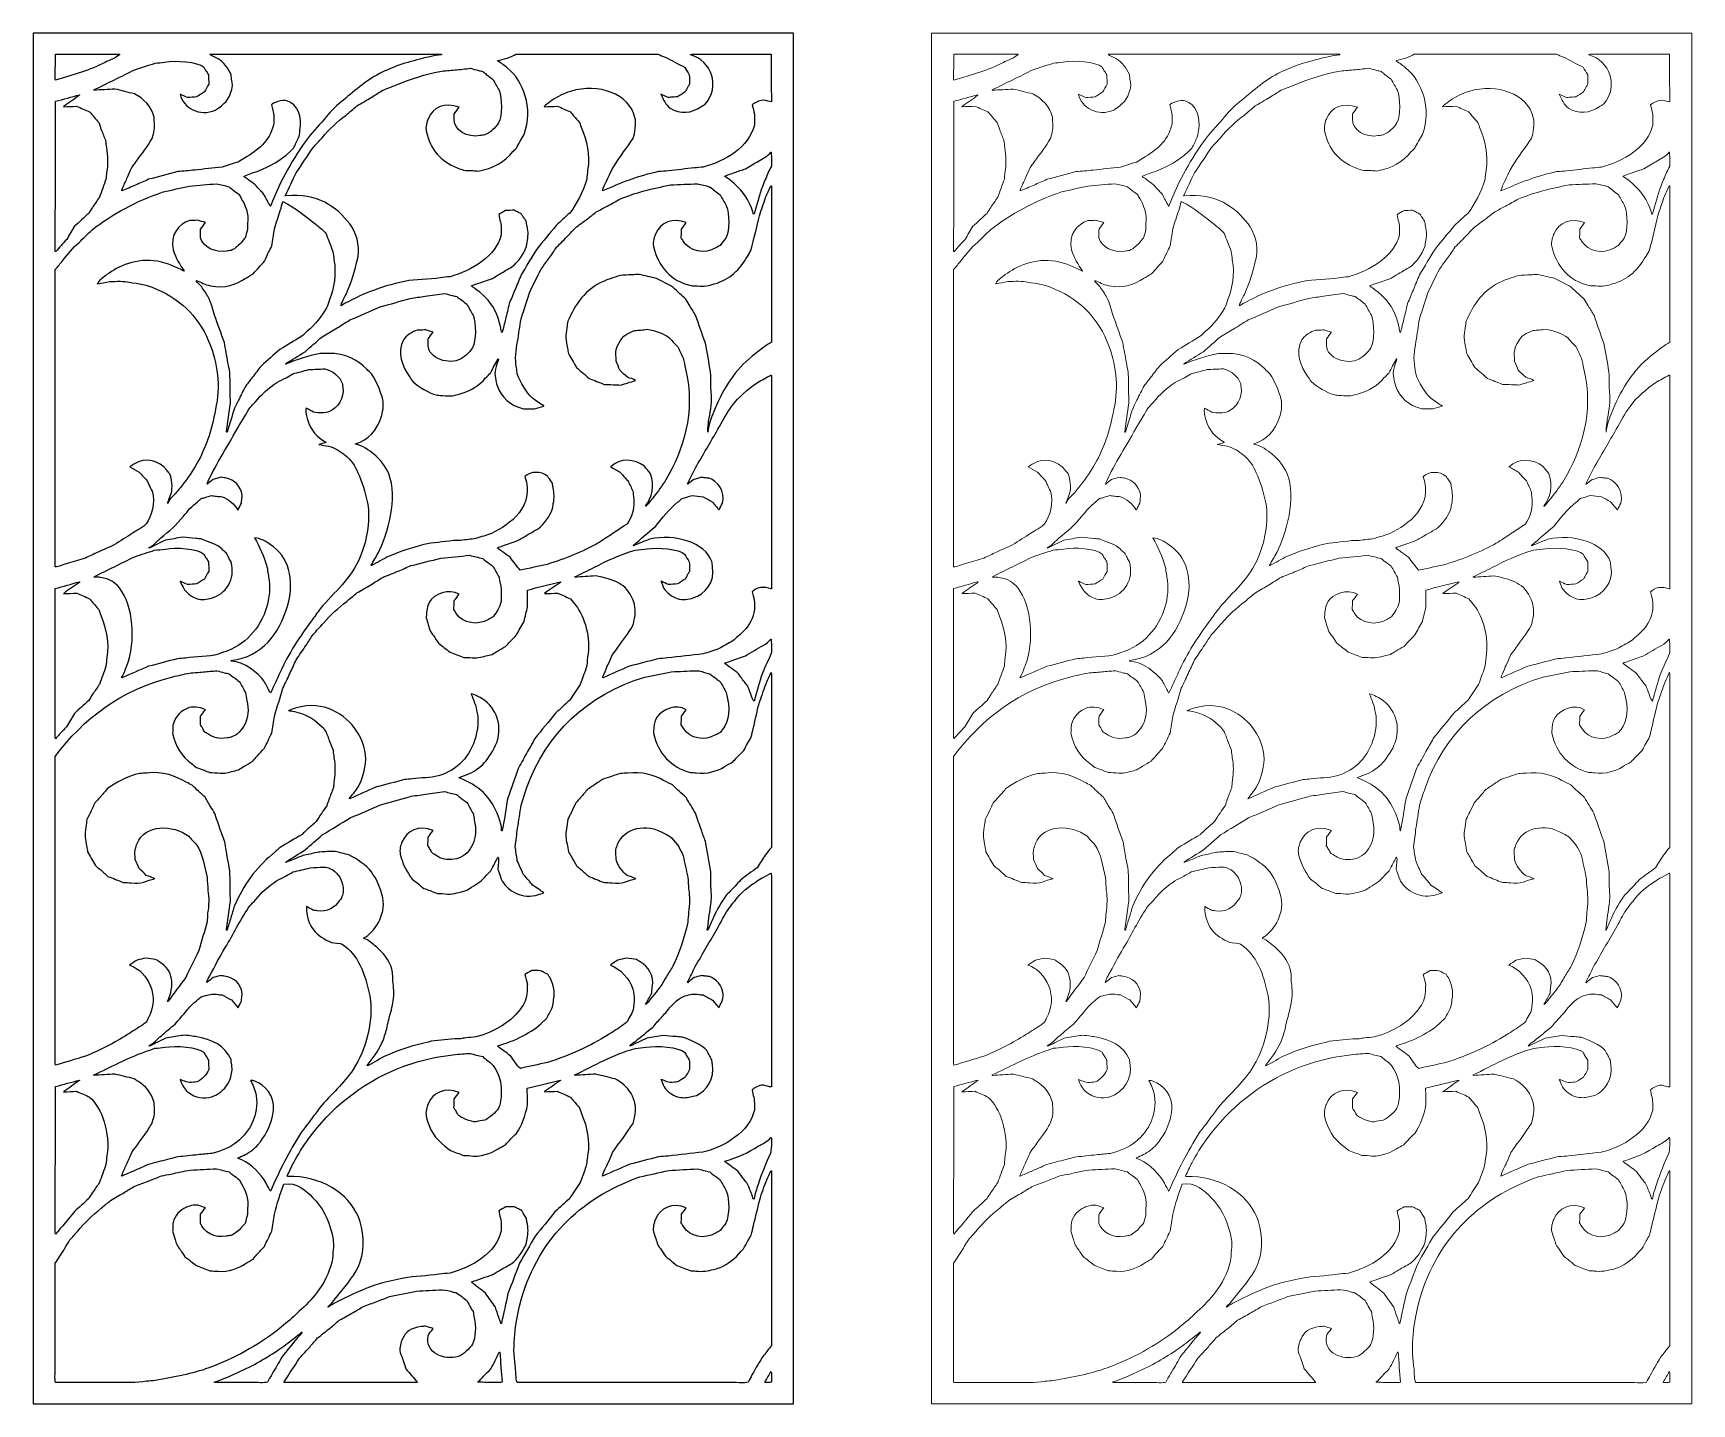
# Model space of a CAD drawing. Header units: centimetres. Extents: x 12.8 to 41.4, y -11.2 to 12.4.
import ezdxf

# ---------------------------------------------------------------- set-up
doc = ezdxf.new("R2010")
doc.units = ezdxf.units.CM
doc.header["$MEASUREMENT"] = 0
doc.layers.add('layer 1', color=7, linetype='Continuous')

msp = doc.modelspace()

# ---------------------------------------------------------------- linework, layer by layer
at = {"layer": 'layer 1', "color": 177}
for points, knots in [([(12.815, 12.3744), (17.17818, 12.3744), (21.54267, 12.3744), (25.90586, 12.3744), (25.90586, 12.3744), (25.90586, 4.50765), (25.90586, -3.36147), (25.90586, -11.22822), (25.90586, -11.22822), (21.54267, -11.22822), (17.17818, -11.22822), (12.815, -11.22822), (12.815, -11.22822), (12.815, -3.36147), (12.815, 4.50765), (12.815, 12.3744)], [0, 0, 0, 0, 0.2, 0.2, 0.2, 0.2, 0.4, 0.4, 0.4, 0.4, 0.6, 0.6, 0.6, 0.6, 1, 1, 1, 1]), ([(13.19822, 12.01044), (13.19743, 11.90321), (13.19664, 11.79595), (13.19585, 11.68873), (13.19585, 11.68873), (13.19585, 11.65216), (13.18803, 11.59347), (13.20058, 11.56572), (13.20058, 11.56572), (13.51049, 11.65576), (13.7918, 11.73813), (14.05217, 11.87087), (14.05217, 11.87087), (14.1137, 11.90224), (14.26621, 11.96096), (14.30529, 12.00571), (14.30529, 12.00571), (14.3045, 12.00729), (14.30371, 12.00886), (14.30292, 12.01044), (14.30292, 12.01044), (13.93472, 12.01044), (13.56641, 12.01044), (13.19822, 12.01044)], [0, 0, 0, 0, 0.14285714, 0.14285714, 0.14285714, 0.14285714, 0.28571429, 0.28571429, 0.28571429, 0.28571429, 0.42857143, 0.42857143, 0.42857143, 0.42857143, 0.57142857, 0.57142857, 0.57142857, 0.57142857, 0.71428571, 0.71428571, 0.71428571, 0.71428571, 1, 1, 1, 1]), ([(15.85471, 12.01044), (15.86315, 11.98786), (15.97338, 11.95263), (15.99901, 11.93474), (15.99901, 11.93474), (16.09296, 11.86916), (16.17484, 11.7749), (16.22137, 11.66271), (16.22137, 11.66271), (16.2261, 11.62644), (16.23083, 11.59016), (16.23556, 11.55389), (16.23556, 11.55389), (16.2395, 11.5263), (16.24345, 11.49869), (16.24739, 11.4711), (16.24739, 11.4711), (16.21257, 11.28058), (16.14554, 11.18119), (16.01083, 11.09025), (16.01083, 11.09025), (15.99112, 11.07606), (15.97141, 11.06186), (15.9517, 11.04767), (15.9517, 11.04767), (15.68071, 10.93581), (15.39719, 11.08383), (15.34612, 11.32207), (15.34612, 11.32207), (15.3887, 11.30315), (15.43128, 11.28422), (15.47386, 11.2653), (15.47386, 11.2653), (15.52668, 11.26924), (15.57953, 11.27318), (15.63235, 11.27713), (15.63235, 11.27713), (15.67571, 11.30551), (15.71909, 11.3339), (15.76245, 11.36229), (15.76245, 11.36229), (15.78768, 11.40644), (15.81292, 11.4506), (15.83815, 11.49475), (15.83815, 11.49475), (15.83736, 11.53023), (15.83657, 11.56572), (15.83579, 11.6012), (15.83579, 11.6012), (15.83579, 11.62013), (15.83579, 11.63905), (15.83579, 11.65798), (15.83579, 11.65798), (15.81844, 11.68321), (15.80109, 11.70844), (15.78374, 11.73367), (15.78374, 11.73367), (15.77349, 11.75181), (15.76324, 11.76995), (15.75299, 11.78808), (15.75299, 11.78808), (15.64457, 11.88755), (15.26486, 11.90877), (15.07881, 11.87561), (15.07881, 11.87561), (15.02362, 11.8693), (14.96842, 11.86299), (14.91323, 11.85668), (14.91323, 11.85668), (14.79733, 11.81963), (14.68139, 11.78256), (14.56549, 11.7455), (14.56549, 11.7455), (14.33054, 11.6296), (14.09552, 11.51367), (13.86057, 11.39777), (13.86057, 11.39777), (13.86057, 11.39698), (13.86057, 11.39619), (13.86057, 11.3954), (13.86057, 11.3954), (13.86135, 11.39382), (13.86214, 11.39225), (13.86293, 11.39067), (13.86293, 11.39067), (13.98277, 11.39777), (14.10265, 11.40487), (14.22249, 11.41196), (14.22249, 11.41196), (14.33445, 11.38437), (14.44644, 11.35676), (14.5584, 11.32917), (14.5584, 11.32917), (14.71742, 11.25331), (14.84911, 11.11295), (14.89667, 10.92703), (14.89667, 10.92703), (14.89903, 10.88051), (14.9014, 10.83398), (14.90377, 10.78746), (14.90377, 10.78746), (14.91156, 10.74097), (14.88083, 10.59721), (14.86119, 10.56037), (14.86119, 10.56037), (14.78625, 10.41985), (14.68043, 10.29159), (14.58915, 10.16296), (14.58915, 10.16296), (14.56313, 10.12827), (14.53711, 10.09357), (14.51109, 10.05888), (14.51109, 10.05888), (14.48743, 10.00369), (14.46377, 9.94848), (14.44012, 9.89329), (14.44012, 9.89329), (14.41331, 9.83495), (14.3865, 9.77658), (14.35969, 9.71824), (14.35969, 9.71824), (14.35332, 9.7037), (14.33279, 9.66613), (14.34077, 9.65674), (14.34077, 9.65674), (14.4204, 9.69064), (14.50006, 9.72455), (14.57969, 9.75845), (14.57969, 9.75845), (14.6538, 9.79157), (14.72794, 9.82469), (14.80205, 9.85781), (14.80205, 9.85781), (14.9692, 9.90196), (15.13639, 9.94612), (15.30354, 9.99028), (15.30354, 9.99028), (15.40131, 9.99895), (15.4991, 10.00762), (15.59687, 10.0163), (15.59687, 10.0163), (15.75377, 10.03364), (15.91071, 10.05099), (16.06761, 10.06834), (16.06761, 10.06834), (16.15907, 10.09751), (16.25055, 10.12669), (16.34201, 10.15586), (16.34201, 10.15586), (16.37985, 10.17873), (16.41771, 10.2016), (16.45556, 10.22446), (16.45556, 10.22446), (16.67992, 10.35803), (16.88288, 10.5039), (16.95232, 10.79219), (16.95232, 10.79219), (16.97084, 10.86908), (16.95585, 10.98967), (16.94049, 11.0453), (16.94049, 11.0453), (16.93261, 11.07763), (16.92472, 11.10997), (16.91684, 11.14229), (16.91684, 11.14229), (16.93099, 11.16894), (17.10917, 11.23553), (17.18414, 11.21089), (17.18414, 11.21089), (17.36622, 11.15106), (17.45741, 10.93334), (17.40887, 10.69994), (17.40887, 10.69994), (17.39951, 10.65495), (17.4031, 10.60516), (17.38521, 10.56983), (17.38521, 10.56983), (17.35525, 10.5107), (17.32528, 10.45155), (17.29532, 10.39242), (17.29532, 10.39242), (17.27245, 10.37034), (17.24958, 10.34826), (17.22672, 10.32618), (17.22672, 10.32618), (17.08025, 10.17976), (16.89406, 10.08212), (16.68265, 9.99974), (16.68265, 9.99974), (16.6038, 9.97135), (16.52494, 9.94296), (16.44609, 9.91458), (16.44609, 9.91458), (16.44609, 9.91221), (16.44609, 9.90985), (16.44609, 9.90748), (16.44609, 9.90748), (16.44688, 9.90591), (16.44767, 9.90433), (16.44846, 9.90275), (16.44846, 9.90275), (16.4729, 9.8854), (16.49735, 9.86806), (16.52179, 9.85071), (16.52179, 9.85071), (16.60517, 9.79152), (16.66918, 9.73786), (16.73232, 9.6591), (16.73232, 9.6591), (16.75125, 9.6386), (16.77017, 9.6181), (16.7891, 9.5976), (16.7891, 9.5976), (16.82458, 9.53058), (16.86006, 9.46354), (16.89554, 9.39653), (16.89554, 9.39653), (16.89791, 9.39653), (16.90028, 9.39653), (16.90264, 9.39653), (16.90264, 9.39653), (17.0698, 9.83972), (17.29074, 10.22108), (17.54843, 10.5722), (17.54843, 10.5722), (17.64339, 10.70158), (17.76139, 10.81083), (17.86068, 10.93412), (17.86068, 10.93412), (17.94524, 11.03912), (18.05111, 11.13829), (18.15637, 11.22272), (18.15637, 11.22272), (18.36988, 11.39395), (18.56427, 11.5773), (18.82582, 11.70292), (18.82582, 11.70292), (19.07456, 11.82239), (19.33495, 11.90074), (19.64429, 11.96786), (19.64429, 11.96786), (19.70778, 11.98164), (19.77609, 11.99956), (19.84773, 12.00098), (19.84773, 12.00098), (19.84773, 12.00413), (19.84773, 12.00729), (19.84773, 12.01044), (19.84773, 12.01044), (18.51686, 12.01044), (17.18558, 12.01044), (15.85471, 12.01044)], [0, 0, 0, 0, 0.015625, 0.015625, 0.015625, 0.015625, 0.03125, 0.03125, 0.03125, 0.03125, 0.046875, 0.046875, 0.046875, 0.046875, 0.0625, 0.0625, 0.0625, 0.0625, 0.078125, 0.078125, 0.078125, 0.078125, 0.09375, 0.09375, 0.09375, 0.09375, 0.109375, 0.109375, 0.109375, 0.109375, 0.125, 0.125, 0.125, 0.125, 0.140625, 0.140625, 0.140625, 0.140625, 0.15625, 0.15625, 0.15625, 0.15625, 0.171875, 0.171875, 0.171875, 0.171875, 0.1875, 0.1875, 0.1875, 0.1875, 0.203125, 0.203125, 0.203125, 0.203125, 0.21875, 0.21875, 0.21875, 0.21875, 0.234375, 0.234375, 0.234375, 0.234375, 0.25, 0.25, 0.25, 0.25, 0.265625, 0.265625, 0.265625, 0.265625, 0.28125, 0.28125, 0.28125, 0.28125, 0.296875, 0.296875, 0.296875, 0.296875, 0.3125, 0.3125, 0.3125, 0.3125, 0.328125, 0.328125, 0.328125, 0.328125, 0.34375, 0.34375, 0.34375, 0.34375, 0.359375, 0.359375, 0.359375, 0.359375, 0.375, 0.375, 0.375, 0.375, 0.390625, 0.390625, 0.390625, 0.390625, 0.40625, 0.40625, 0.40625, 0.40625, 0.421875, 0.421875, 0.421875, 0.421875, 0.4375, 0.4375, 0.4375, 0.4375, 0.453125, 0.453125, 0.453125, 0.453125, 0.46875, 0.46875, 0.46875, 0.46875, 0.484375, 0.484375, 0.484375, 0.484375, 0.5, 0.5, 0.5, 0.5, 0.515625, 0.515625, 0.515625, 0.515625, 0.53125, 0.53125, 0.53125, 0.53125, 0.546875, 0.546875, 0.546875, 0.546875, 0.5625, 0.5625, 0.5625, 0.5625, 0.578125, 0.578125, 0.578125, 0.578125, 0.59375, 0.59375, 0.59375, 0.59375, 0.609375, 0.609375, 0.609375, 0.609375, 0.625, 0.625, 0.625, 0.625, 0.640625, 0.640625, 0.640625, 0.640625, 0.65625, 0.65625, 0.65625, 0.65625, 0.671875, 0.671875, 0.671875, 0.671875, 0.6875, 0.6875, 0.6875, 0.6875, 0.703125, 0.703125, 0.703125, 0.703125, 0.71875, 0.71875, 0.71875, 0.71875, 0.734375, 0.734375, 0.734375, 0.734375, 0.75, 0.75, 0.75, 0.75, 0.765625, 0.765625, 0.765625, 0.765625, 0.78125, 0.78125, 0.78125, 0.78125, 0.796875, 0.796875, 0.796875, 0.796875, 0.8125, 0.8125, 0.8125, 0.8125, 0.828125, 0.828125, 0.828125, 0.828125, 0.84375, 0.84375, 0.84375, 0.84375, 0.859375, 0.859375, 0.859375, 0.859375, 0.875, 0.875, 0.875, 0.875, 0.890625, 0.890625, 0.890625, 0.890625, 0.90625, 0.90625, 0.90625, 0.90625, 0.921875, 0.921875, 0.921875, 0.921875, 0.9375, 0.9375, 0.9375, 0.9375, 0.953125, 0.953125, 0.953125, 0.953125, 0.96875, 0.96875, 0.96875, 0.96875, 1, 1, 1, 1]), ([(17.16758, 9.57394), (17.70505, 9.63107), (18.04449, 9.3789), (18.26519, 9.09137), (18.26519, 9.09137), (18.36804, 8.95738), (18.45143, 8.73135), (18.40239, 8.49763), (18.40239, 8.49763), (18.3572, 8.28227), (18.29076, 8.0788), (18.21078, 7.89441), (18.21078, 7.89441), (18.19531, 7.85875), (18.1089, 7.70298), (18.11616, 7.68152), (18.11616, 7.68152), (18.44686, 7.87254), (18.7744, 8.00426), (19.20904, 8.10022), (19.20904, 8.10022), (19.39733, 8.14179), (19.62913, 8.12801), (19.8288, 8.16408), (19.8288, 8.16408), (19.88321, 8.1696), (19.93762, 8.17512), (19.99203, 8.18064), (19.99203, 8.18064), (20.35186, 8.27298), (20.79445, 8.53802), (20.872, 8.9045), (20.872, 8.9045), (20.872, 8.93051), (20.872, 8.95654), (20.872, 8.98256), (20.872, 8.98256), (20.88195, 9.09731), (20.84341, 9.15969), (20.83179, 9.25223), (20.83179, 9.25223), (20.87121, 9.27509), (20.91064, 9.29797), (20.95007, 9.32083), (20.95007, 9.32083), (20.99974, 9.32241), (21.04942, 9.32398), (21.09909, 9.32556), (21.09909, 9.32556), (21.12275, 9.31216), (21.14641, 9.29875), (21.17006, 9.28535), (21.17006, 9.28535), (21.1882, 9.27667), (21.20633, 9.268), (21.22447, 9.25933), (21.22447, 9.25933), (21.23393, 9.24435), (21.24339, 9.22936), (21.25286, 9.21438), (21.25286, 9.21438), (21.2702, 9.18836), (21.28755, 9.16234), (21.3049, 9.13632), (21.3049, 9.13632), (21.30963, 9.10715), (21.31436, 9.07797), (21.31909, 9.04879), (21.31909, 9.04879), (21.34244, 8.93966), (21.34105, 8.87874), (21.31909, 8.7673), (21.31909, 8.7673), (21.31594, 8.74443), (21.31278, 8.72156), (21.30963, 8.6987), (21.30963, 8.6987), (21.25908, 8.56618), (21.16189, 8.42684), (21.05651, 8.3486), (21.05651, 8.3486), (20.9895, 8.30996), (20.92246, 8.27132), (20.85545, 8.23269), (20.85545, 8.23269), (20.81129, 8.20588), (20.76713, 8.17906), (20.72298, 8.15226), (20.72298, 8.15226), (20.63388, 8.12072), (20.54476, 8.08917), (20.45567, 8.05764), (20.45567, 8.05764), (20.42576, 8.04608), (20.38476, 8.04262), (20.36341, 8.02215), (20.36341, 8.02215), (20.3642, 8.02057), (20.36499, 8.019), (20.36578, 8.01742), (20.36578, 8.01742), (20.39337, 7.99692), (20.42098, 7.97642), (20.44857, 7.95592), (20.44857, 7.95592), (20.59882, 7.84853), (20.71503, 7.71805), (20.79394, 7.53958), (20.79394, 7.53958), (20.82438, 7.47075), (20.8439, 7.39185), (20.86491, 7.30776), (20.86491, 7.30776), (20.87119, 7.2826), (20.86957, 7.22771), (20.89093, 7.21787), (20.89093, 7.21787), (20.90985, 7.29435), (20.92878, 7.37085), (20.9477, 7.44733), (20.9477, 7.44733), (20.96899, 7.538), (20.99028, 7.62869), (21.01157, 7.71936), (21.01157, 7.71936), (21.04468, 7.79742), (21.07781, 7.8755), (21.11092, 7.95355), (21.11092, 7.95355), (21.1464, 8.04028), (21.18189, 8.12703), (21.21737, 8.21376), (21.21737, 8.21376), (21.30647, 8.3612), (21.39558, 8.50868), (21.48468, 8.65612), (21.48468, 8.65612), (21.59663, 8.79173), (21.70863, 8.92738), (21.82058, 9.06299), (21.82058, 9.06299), (21.89785, 9.13395), (21.97514, 9.20493), (22.0524, 9.27589), (22.0524, 9.27589), (22.17851, 9.44344), (22.27588, 9.63303), (22.34573, 9.85781), (22.34573, 9.85781), (22.35125, 9.91063), (22.35677, 9.96347), (22.36229, 10.0163), (22.36229, 10.0163), (22.40885, 10.28235), (22.34027, 10.52811), (22.26057, 10.72832), (22.26057, 10.72832), (22.24796, 10.76459), (22.23534, 10.80087), (22.22272, 10.83714), (22.22272, 10.83714), (22.18803, 10.87577), (22.15333, 10.91442), (22.11864, 10.95305), (22.11864, 10.95305), (22.10129, 10.97512), (22.08394, 10.99721), (22.0666, 11.01928), (22.0666, 11.01928), (21.99249, 11.05161), (21.91835, 11.08394), (21.84424, 11.11627), (21.84424, 11.11627), (21.76776, 11.11312), (21.69126, 11.10996), (21.61478, 11.10681), (21.61478, 11.10681), (21.61478, 11.1076), (21.61478, 11.10838), (21.61478, 11.10917), (21.61478, 11.10917), (21.6203, 11.11548), (21.62582, 11.12179), (21.63134, 11.1281), (21.63134, 11.1281), (21.67155, 11.15885), (21.71177, 11.1896), (21.75198, 11.22035), (21.75198, 11.22035), (21.84259, 11.28418), (21.94984, 11.33522), (22.0666, 11.37175), (22.0666, 11.37175), (22.55139, 11.52341), (23.07925, 11.32414), (23.17603, 10.92466), (23.17603, 10.92466), (23.20212, 10.81697), (23.17557, 10.64514), (23.14528, 10.5651), (23.14528, 10.5651), (23.12005, 10.52804), (23.09481, 10.49098), (23.06958, 10.45392), (23.06958, 10.45392), (22.95461, 10.28161), (22.82569, 10.13608), (22.73841, 9.93587), (22.73841, 9.93587), (22.71949, 9.89246), (22.61046, 9.68556), (22.62013, 9.65674), (22.62013, 9.65674), (22.91689, 9.78892), (23.22484, 9.91756), (23.5829, 9.99028), (23.5829, 9.99028), (23.63967, 9.99501), (23.69646, 9.99974), (23.75322, 10.00447), (23.75322, 10.00447), (23.90224, 10.02103), (24.0513, 10.03759), (24.20031, 10.05415), (24.20031, 10.05415), (24.25077, 10.05888), (24.30124, 10.06361), (24.3517, 10.06834), (24.3517, 10.06834), (24.72554, 10.16325), (25.14514, 10.41726), (25.23405, 10.79219), (25.23405, 10.79219), (25.23405, 10.819), (25.23405, 10.84581), (25.23405, 10.87262), (25.23405, 10.87262), (25.23484, 10.9081), (25.23562, 10.94359), (25.23641, 10.97907), (25.23641, 10.97907), (25.22222, 11.03347), (25.20802, 11.08789), (25.19383, 11.14229), (25.19383, 11.14229), (25.24949, 11.18341), (25.29839, 11.21219), (25.39017, 11.22035), (25.39017, 11.22035), (25.43739, 11.22455), (25.4969, 11.18487), (25.52501, 11.19433), (25.52501, 11.19433), (25.52422, 11.46634), (25.52343, 11.73843), (25.52264, 12.01044), (25.52264, 12.01044), (25.18835, 12.01044), (24.85395, 12.01044), (24.51966, 12.01044), (24.51966, 12.01044), (24.4282, 12.01044), (24.33671, 12.01044), (24.24525, 12.01044), (24.24525, 12.01044), (24.21259, 12.01044), (24.1553, 12.0184), (24.13171, 12.00571), (24.13171, 12.00571), (24.1325, 12.00413), (24.13329, 12.00256), (24.13407, 12.00098), (24.13407, 12.00098), (24.48909, 11.90482), (24.65528, 11.45677), (24.38482, 11.15175), (24.38482, 11.15175), (24.36038, 11.13598), (24.33593, 11.12021), (24.31149, 11.10444), (24.31149, 11.10444), (24.15495, 11), (23.9544, 10.96671), (23.78161, 11.08552), (23.78161, 11.08552), (23.70304, 11.13954), (23.66479, 11.22958), (23.62312, 11.32207), (23.62312, 11.32207), (23.66569, 11.30315), (23.70828, 11.28422), (23.75086, 11.2653), (23.75086, 11.2653), (23.76584, 11.26688), (23.78082, 11.26845), (23.7958, 11.27003), (23.7958, 11.27003), (23.83365, 11.27239), (23.8715, 11.27476), (23.90935, 11.27713), (23.90935, 11.27713), (23.9535, 11.30551), (23.99767, 11.3339), (24.04182, 11.36229), (24.04182, 11.36229), (24.05759, 11.39225), (24.07336, 11.42221), (24.08913, 11.45217), (24.08913, 11.45217), (24.0978, 11.46794), (24.10648, 11.48372), (24.11515, 11.49949), (24.11515, 11.49949), (24.11436, 11.55231), (24.11357, 11.60515), (24.11278, 11.65798), (24.11278, 11.65798), (24.08598, 11.70134), (24.05916, 11.74472), (24.03236, 11.78808), (24.03236, 11.78808), (23.91961, 11.84642), (23.80683, 11.90479), (23.69408, 11.96313), (23.69408, 11.96313), (23.65388, 11.9789), (23.61365, 11.99467), (23.57344, 12.01044), (23.57344, 12.01044), (23.33455, 12.01044), (23.09558, 12.01044), (22.85669, 12.01044), (22.85669, 12.01044), (22.27955, 12.01044), (21.70225, 12.01044), (21.12511, 12.01044), (21.12511, 12.01044), (21.06803, 11.97081), (20.89282, 11.91521), (20.81287, 11.90163), (20.81287, 11.90163), (20.81287, 11.89926), (20.81287, 11.8969), (20.81287, 11.89453), (20.81287, 11.89453), (20.81366, 11.89295), (20.81444, 11.89138), (20.81523, 11.8898), (20.81523, 11.8898), (20.87927, 11.86451), (20.93266, 11.81198), (20.98318, 11.77152), (20.98318, 11.77152), (21.25026, 11.55766), (21.4368, 11.08089), (21.26705, 10.63134), (21.26705, 10.63134), (21.24418, 10.59191), (21.22131, 10.55248), (21.19845, 10.51306), (21.19845, 10.51306), (21.17716, 10.47285), (21.15586, 10.43263), (21.13458, 10.39242), (21.13458, 10.39242), (21.11487, 10.37349), (21.09515, 10.35457), (21.07544, 10.33564), (21.07544, 10.33564), (20.94094, 10.169), (20.73483, 10.03782), (20.47459, 9.99974), (20.47459, 9.99974), (20.44385, 10.0021), (20.41309, 10.00447), (20.38234, 10.00683), (20.38234, 10.00683), (20.3303, 10.0092), (20.27825, 10.01157), (20.22621, 10.01393), (20.22621, 10.01393), (20.18995, 10.02812), (20.15367, 10.04232), (20.1174, 10.05651), (20.1174, 10.05651), (19.82724, 10.17082), (19.6575, 10.36247), (19.58279, 10.69047), (19.58279, 10.69047), (19.56732, 10.75837), (19.59685, 10.85636), (19.61354, 10.89628), (19.61354, 10.89628), (19.69892, 11.10046), (19.90105, 11.19528), (20.14815, 11.09735), (20.14815, 11.09735), (20.12056, 11.06029), (20.09295, 11.02322), (20.06536, 10.98616), (20.06536, 10.98616), (20.06457, 10.95936), (20.06378, 10.93254), (20.06299, 10.90574), (20.06299, 10.90574), (20.04522, 10.69824), (20.30312, 10.5691), (20.50771, 10.61005), (20.50771, 10.61005), (20.53531, 10.61399), (20.56291, 10.61793), (20.5905, 10.62187), (20.5905, 10.62187), (20.67843, 10.65954), (20.78248, 10.74919), (20.82706, 10.83004), (20.82706, 10.83004), (20.89625, 10.95554), (20.88873, 11.25302), (20.83652, 11.39304), (20.83652, 11.39304), (20.80104, 11.45532), (20.76555, 11.51763), (20.73007, 11.57991), (20.73007, 11.57991), (20.69223, 11.6083), (20.65437, 11.63669), (20.61653, 11.66507), (20.61653, 11.66507), (20.59603, 11.68242), (20.57552, 11.69977), (20.55502, 11.71712), (20.55502, 11.71712), (20.53137, 11.72184), (20.50771, 11.72658), (20.48406, 11.73131), (20.48406, 11.73131), (20.43675, 11.74392), (20.38943, 11.75654), (20.34213, 11.76916), (20.34213, 11.76916), (20.25461, 11.7597), (20.16707, 11.75023), (20.07955, 11.74077), (20.07955, 11.74077), (19.99204, 11.73289), (19.90449, 11.725), (19.81698, 11.71712), (19.81698, 11.71712), (19.57661, 11.66129), (19.32345, 11.59195), (19.11678, 11.50422), (19.11678, 11.50422), (19.02217, 11.46637), (18.92753, 11.42852), (18.83291, 11.39067), (18.83291, 11.39067), (18.76747, 11.34967), (18.70202, 11.30866), (18.63658, 11.26766), (18.63658, 11.26766), (18.55379, 11.21878), (18.47098, 11.16988), (18.3882, 11.121), (18.3882, 11.121), (18.32591, 11.06896), (18.2636, 11.01691), (18.20132, 10.96488), (18.20132, 10.96488), (18.04857, 10.84589), (17.91073, 10.72265), (17.78972, 10.5722), (17.78972, 10.5722), (17.73768, 10.51622), (17.68563, 10.46022), (17.63359, 10.40424), (17.63359, 10.40424), (17.5374, 10.25996), (17.44118, 10.11563), (17.345, 9.97135), (17.345, 9.97135), (17.27443, 9.84621), (17.22275, 9.70643), (17.15812, 9.58104), (17.15812, 9.58104), (17.15597, 9.57687), (17.15579, 9.57622), (17.15375, 9.57198), (17.15375, 9.57198), (17.1634, 9.57306), (17.15344, 9.57157), (17.16758, 9.57394)], [0, 0, 0, 0, 0.00806452, 0.00806452, 0.00806452, 0.00806452, 0.01612903, 0.01612903, 0.01612903, 0.01612903, 0.02419355, 0.02419355, 0.02419355, 0.02419355, 0.03225806, 0.03225806, 0.03225806, 0.03225806, 0.04032258, 0.04032258, 0.04032258, 0.04032258, 0.0483871, 0.0483871, 0.0483871, 0.0483871, 0.05645161, 0.05645161, 0.05645161, 0.05645161, 0.06451613, 0.06451613, 0.06451613, 0.06451613, 0.07258065, 0.07258065, 0.07258065, 0.07258065, 0.08064516, 0.08064516, 0.08064516, 0.08064516, 0.08870968, 0.08870968, 0.08870968, 0.08870968, 0.09677419, 0.09677419, 0.09677419, 0.09677419, 0.10483871, 0.10483871, 0.10483871, 0.10483871, 0.11290323, 0.11290323, 0.11290323, 0.11290323, 0.12096774, 0.12096774, 0.12096774, 0.12096774, 0.12903226, 0.12903226, 0.12903226, 0.12903226, 0.13709677, 0.13709677, 0.13709677, 0.13709677, 0.14516129, 0.14516129, 0.14516129, 0.14516129, 0.15322581, 0.15322581, 0.15322581, 0.15322581, 0.16129032, 0.16129032, 0.16129032, 0.16129032, 0.16935484, 0.16935484, 0.16935484, 0.16935484, 0.17741935, 0.17741935, 0.17741935, 0.17741935, 0.18548387, 0.18548387, 0.18548387, 0.18548387, 0.19354839, 0.19354839, 0.19354839, 0.19354839, 0.2016129, 0.2016129, 0.2016129, 0.2016129, 0.20967742, 0.20967742, 0.20967742, 0.20967742, 0.21774194, 0.21774194, 0.21774194, 0.21774194, 0.22580645, 0.22580645, 0.22580645, 0.22580645, 0.23387097, 0.23387097, 0.23387097, 0.23387097, 0.24193548, 0.24193548, 0.24193548, 0.24193548, 0.25, 0.25, 0.25, 0.25, 0.25806452, 0.25806452, 0.25806452, 0.25806452, 0.26612903, 0.26612903, 0.26612903, 0.26612903, 0.27419355, 0.27419355, 0.27419355, 0.27419355, 0.28225806, 0.28225806, 0.28225806, 0.28225806, 0.29032258, 0.29032258, 0.29032258, 0.29032258, 0.2983871, 0.2983871, 0.2983871, 0.2983871, 0.30645161, 0.30645161, 0.30645161, 0.30645161, 0.31451613, 0.31451613, 0.31451613, 0.31451613, 0.32258065, 0.32258065, 0.32258065, 0.32258065, 0.33064516, 0.33064516, 0.33064516, 0.33064516, 0.33870968, 0.33870968, 0.33870968, 0.33870968, 0.34677419, 0.34677419, 0.34677419, 0.34677419, 0.35483871, 0.35483871, 0.35483871, 0.35483871, 0.36290323, 0.36290323, 0.36290323, 0.36290323, 0.37096774, 0.37096774, 0.37096774, 0.37096774, 0.37903226, 0.37903226, 0.37903226, 0.37903226, 0.38709677, 0.38709677, 0.38709677, 0.38709677, 0.39516129, 0.39516129, 0.39516129, 0.39516129, 0.40322581, 0.40322581, 0.40322581, 0.40322581, 0.41129032, 0.41129032, 0.41129032, 0.41129032, 0.41935484, 0.41935484, 0.41935484, 0.41935484, 0.42741935, 0.42741935, 0.42741935, 0.42741935, 0.43548387, 0.43548387, 0.43548387, 0.43548387, 0.44354839, 0.44354839, 0.44354839, 0.44354839, 0.4516129, 0.4516129, 0.4516129, 0.4516129, 0.45967742, 0.45967742, 0.45967742, 0.45967742, 0.46774194, 0.46774194, 0.46774194, 0.46774194, 0.47580645, 0.47580645, 0.47580645, 0.47580645, 0.48387097, 0.48387097, 0.48387097, 0.48387097, 0.49193548, 0.49193548, 0.49193548, 0.49193548, 0.5, 0.5, 0.5, 0.5, 0.50806452, 0.50806452, 0.50806452, 0.50806452, 0.51612903, 0.51612903, 0.51612903, 0.51612903, 0.52419355, 0.52419355, 0.52419355, 0.52419355, 0.53225806, 0.53225806, 0.53225806, 0.53225806, 0.54032258, 0.54032258, 0.54032258, 0.54032258, 0.5483871, 0.5483871, 0.5483871, 0.5483871, 0.55645161, 0.55645161, 0.55645161, 0.55645161, 0.56451613, 0.56451613, 0.56451613, 0.56451613, 0.57258065, 0.57258065, 0.57258065, 0.57258065, 0.58064516, 0.58064516, 0.58064516, 0.58064516, 0.58870968, 0.58870968, 0.58870968, 0.58870968, 0.59677419, 0.59677419, 0.59677419, 0.59677419, 0.60483871, 0.60483871, 0.60483871, 0.60483871, 0.61290323, 0.61290323, 0.61290323, 0.61290323, 0.62096774, 0.62096774, 0.62096774, 0.62096774, 0.62903226, 0.62903226, 0.62903226, 0.62903226, 0.63709677, 0.63709677, 0.63709677, 0.63709677, 0.64516129, 0.64516129, 0.64516129, 0.64516129, 0.65322581, 0.65322581, 0.65322581, 0.65322581, 0.66129032, 0.66129032, 0.66129032, 0.66129032, 0.66935484, 0.66935484, 0.66935484, 0.66935484, 0.67741935, 0.67741935, 0.67741935, 0.67741935, 0.68548387, 0.68548387, 0.68548387, 0.68548387, 0.69354839, 0.69354839, 0.69354839, 0.69354839, 0.7016129, 0.7016129, 0.7016129, 0.7016129, 0.70967742, 0.70967742, 0.70967742, 0.70967742, 0.71774194, 0.71774194, 0.71774194, 0.71774194, 0.72580645, 0.72580645, 0.72580645, 0.72580645, 0.73387097, 0.73387097, 0.73387097, 0.73387097, 0.74193548, 0.74193548, 0.74193548, 0.74193548, 0.75, 0.75, 0.75, 0.75, 0.75806452, 0.75806452, 0.75806452, 0.75806452, 0.76612903, 0.76612903, 0.76612903, 0.76612903, 0.77419355, 0.77419355, 0.77419355, 0.77419355, 0.78225806, 0.78225806, 0.78225806, 0.78225806, 0.79032258, 0.79032258, 0.79032258, 0.79032258, 0.7983871, 0.7983871, 0.7983871, 0.7983871, 0.80645161, 0.80645161, 0.80645161, 0.80645161, 0.81451613, 0.81451613, 0.81451613, 0.81451613, 0.82258065, 0.82258065, 0.82258065, 0.82258065, 0.83064516, 0.83064516, 0.83064516, 0.83064516, 0.83870968, 0.83870968, 0.83870968, 0.83870968, 0.84677419, 0.84677419, 0.84677419, 0.84677419, 0.85483871, 0.85483871, 0.85483871, 0.85483871, 0.86290323, 0.86290323, 0.86290323, 0.86290323, 0.87096774, 0.87096774, 0.87096774, 0.87096774, 0.87903226, 0.87903226, 0.87903226, 0.87903226, 0.88709677, 0.88709677, 0.88709677, 0.88709677, 0.89516129, 0.89516129, 0.89516129, 0.89516129, 0.90322581, 0.90322581, 0.90322581, 0.90322581, 0.91129032, 0.91129032, 0.91129032, 0.91129032, 0.91935484, 0.91935484, 0.91935484, 0.91935484, 0.92741935, 0.92741935, 0.92741935, 0.92741935, 0.93548387, 0.93548387, 0.93548387, 0.93548387, 0.94354839, 0.94354839, 0.94354839, 0.94354839, 0.9516129, 0.9516129, 0.9516129, 0.9516129, 0.95967742, 0.95967742, 0.95967742, 0.95967742, 0.96774194, 0.96774194, 0.96774194, 0.96774194, 0.97580645, 0.97580645, 0.97580645, 0.97580645, 0.98387097, 0.98387097, 0.98387097, 0.98387097, 1, 1, 1, 1]), ([(13.60982, 11.31261), (13.47263, 11.27555), (13.3354, 11.23848), (13.19822, 11.20143), (13.19822, 11.20143), (13.19743, 10.33888), (13.19664, 9.47608), (13.19585, 8.61354), (13.19585, 8.61354), (13.19822, 8.61354), (13.20058, 8.61354), (13.20295, 8.61354), (13.20295, 8.61354), (13.26602, 8.68371), (13.32912, 8.7539), (13.39219, 8.82407), (13.39219, 8.82407), (13.43713, 8.89897), (13.48209, 8.97389), (13.52703, 9.04879), (13.52703, 9.04879), (13.60823, 9.12291), (13.68947, 9.19704), (13.77068, 9.27115), (13.77068, 9.27115), (13.79196, 9.30506), (13.81326, 9.33897), (13.83454, 9.37287), (13.83454, 9.37287), (13.87476, 9.43122), (13.91498, 9.48958), (13.95519, 9.54792), (13.95519, 9.54792), (13.99303, 9.65278), (14.03089, 9.75768), (14.06873, 9.86254), (14.06873, 9.86254), (14.07189, 9.89802), (14.07504, 9.93351), (14.0782, 9.96899), (14.0782, 9.96899), (14.10393, 10.11586), (14.10297, 10.26075), (14.07583, 10.40424), (14.07583, 10.40424), (14.0711, 10.44445), (14.06637, 10.48468), (14.06164, 10.52489), (14.06164, 10.52489), (14.03719, 10.58717), (14.01275, 10.64948), (13.9883, 10.71176), (13.9883, 10.71176), (13.97332, 10.75355), (13.95834, 10.79535), (13.94336, 10.83714), (13.94336, 10.83714), (13.89132, 10.89785), (13.83927, 10.95857), (13.78723, 11.01928), (13.78723, 11.01928), (13.71233, 11.05161), (13.63741, 11.08394), (13.56251, 11.11627), (13.56251, 11.11627), (13.48761, 11.11312), (13.41268, 11.10996), (13.33778, 11.10681), (13.33778, 11.10681), (13.33936, 11.10917), (13.34094, 11.11154), (13.34251, 11.1139), (13.34251, 11.1139), (13.43318, 11.17777), (13.52388, 11.24165), (13.61455, 11.30551), (13.61455, 11.30551), (13.61297, 11.30788), (13.6114, 11.31024), (13.60982, 11.31261)], [0, 0, 0, 0, 0.04761905, 0.04761905, 0.04761905, 0.04761905, 0.0952381, 0.0952381, 0.0952381, 0.0952381, 0.14285714, 0.14285714, 0.14285714, 0.14285714, 0.19047619, 0.19047619, 0.19047619, 0.19047619, 0.23809524, 0.23809524, 0.23809524, 0.23809524, 0.28571429, 0.28571429, 0.28571429, 0.28571429, 0.33333333, 0.33333333, 0.33333333, 0.33333333, 0.38095238, 0.38095238, 0.38095238, 0.38095238, 0.42857143, 0.42857143, 0.42857143, 0.42857143, 0.47619048, 0.47619048, 0.47619048, 0.47619048, 0.52380952, 0.52380952, 0.52380952, 0.52380952, 0.57142857, 0.57142857, 0.57142857, 0.57142857, 0.61904762, 0.61904762, 0.61904762, 0.61904762, 0.66666667, 0.66666667, 0.66666667, 0.66666667, 0.71428571, 0.71428571, 0.71428571, 0.71428571, 0.76190476, 0.76190476, 0.76190476, 0.76190476, 0.80952381, 0.80952381, 0.80952381, 0.80952381, 0.85714286, 0.85714286, 0.85714286, 0.85714286, 0.9047619, 0.9047619, 0.9047619, 0.9047619, 1, 1, 1, 1]), ([(25.51791, 10.32618), (25.46435, 10.2568), (25.38228, 10.21865), (25.30501, 10.17242), (25.30501, 10.17242), (25.23011, 10.12827), (25.15519, 10.0841), (25.08029, 10.03995), (25.08029, 10.03995), (25.01642, 10.01788), (24.95254, 9.99579), (24.88868, 9.97372), (24.88868, 9.97372), (24.83428, 9.95401), (24.77986, 9.93429), (24.72546, 9.91458), (24.72546, 9.91458), (24.72546, 9.91142), (24.72546, 9.90827), (24.72546, 9.90512), (24.72546, 9.90512), (24.96086, 9.75375), (25.12892, 9.55542), (25.21985, 9.25933), (25.21985, 9.25933), (25.22222, 9.26011), (25.22459, 9.2609), (25.22695, 9.26169), (25.22695, 9.26169), (25.2825, 9.42042), (25.31204, 9.58485), (25.37125, 9.7348), (25.37125, 9.7348), (25.40436, 9.81522), (25.43749, 9.89566), (25.4706, 9.97608), (25.4706, 9.97608), (25.48873, 10.01156), (25.50687, 10.04705), (25.52501, 10.08253), (25.52501, 10.08253), (25.53133, 10.10389), (25.52488, 10.31874), (25.52028, 10.32382), (25.52028, 10.32382), (25.51949, 10.3246), (25.5187, 10.32539), (25.51791, 10.32618)], [0, 0, 0, 0, 0.07692308, 0.07692308, 0.07692308, 0.07692308, 0.15384615, 0.15384615, 0.15384615, 0.15384615, 0.23076923, 0.23076923, 0.23076923, 0.23076923, 0.30769231, 0.30769231, 0.30769231, 0.30769231, 0.38461538, 0.38461538, 0.38461538, 0.38461538, 0.46153846, 0.46153846, 0.46153846, 0.46153846, 0.53846154, 0.53846154, 0.53846154, 0.53846154, 0.61538462, 0.61538462, 0.61538462, 0.61538462, 0.69230769, 0.69230769, 0.69230769, 0.69230769, 0.76923077, 0.76923077, 0.76923077, 0.76923077, 0.84615385, 0.84615385, 0.84615385, 0.84615385, 1, 1, 1, 1]), ([(15.97299, 9.78211), (15.81767, 9.76871), (15.6623, 9.7553), (15.50698, 9.74189), (15.50698, 9.74189), (15.3556, 9.70799), (15.20417, 9.67408), (15.05279, 9.64018), (15.05279, 9.64018), (14.58058, 9.48321), (14.18307, 9.2618), (13.82981, 8.98729), (13.82981, 8.98729), (13.75491, 8.91554), (13.67999, 8.84377), (13.60509, 8.77203), (13.60509, 8.77203), (13.49499, 8.68328), (13.41061, 8.56922), (13.32359, 8.45741), (13.32359, 8.45741), (13.28101, 8.40616), (13.23843, 8.3549), (13.19585, 8.30365), (13.19585, 8.30365), (13.19585, 6.59748), (13.19585, 4.89081), (13.19585, 3.18464), (13.19585, 3.18464), (13.19743, 3.18464), (13.19901, 3.18464), (13.20058, 3.18464), (13.20058, 3.18464), (13.23142, 3.17714), (13.36382, 3.23196), (13.40165, 3.24378), (13.40165, 3.24378), (13.50651, 3.27453), (13.61141, 3.30528), (13.71627, 3.33603), (13.71627, 3.33603), (13.78802, 3.36993), (13.85978, 3.40385), (13.93153, 3.43775), (13.93153, 3.43775), (14.02457, 3.47954), (14.11763, 3.52134), (14.21067, 3.56312), (14.21067, 3.56312), (14.31631, 3.63093), (14.422, 3.69875), (14.52765, 3.76656), (14.52765, 3.76656), (14.58683, 3.80377), (14.72514, 3.87436), (14.76183, 3.92505), (14.76183, 3.92505), (14.8523, 4.05001), (14.92343, 4.28649), (14.86119, 4.48805), (14.86119, 4.48805), (14.84384, 4.52353), (14.82649, 4.55902), (14.80914, 4.5945), (14.80914, 4.5945), (14.79889, 4.61894), (14.78864, 4.64339), (14.77839, 4.66783), (14.77839, 4.66783), (14.73266, 4.71671), (14.68692, 4.76561), (14.64119, 4.81449), (14.64119, 4.81449), (14.58679, 4.84445), (14.53237, 4.87442), (14.47797, 4.90438), (14.47797, 4.90438), (14.50162, 4.92015), (14.52528, 4.93592), (14.54894, 4.95169), (14.54894, 4.95169), (14.74936, 5.08504), (14.99268, 5.01113), (15.1143, 4.84997), (15.1143, 4.84997), (15.13164, 4.82868), (15.14899, 4.80739), (15.16634, 4.7861), (15.16634, 4.7861), (15.20315, 4.70386), (15.2223, 4.55198), (15.18999, 4.44547), (15.18999, 4.44547), (15.1695, 4.39028), (15.14899, 4.33507), (15.12849, 4.27988), (15.12849, 4.27988), (15.13086, 4.27909), (15.13322, 4.2783), (15.13559, 4.27752), (15.13559, 4.27752), (15.15886, 4.3677), (15.22802, 4.39962), (15.27989, 4.46439), (15.27989, 4.46439), (15.32719, 4.52352), (15.37451, 4.58267), (15.42182, 4.64181), (15.42182, 4.64181), (15.59254, 4.86793), (15.74834, 5.14227), (15.84288, 5.43899), (15.84288, 5.43899), (15.8963, 5.60665), (15.93057, 5.77752), (15.96826, 5.96651), (15.96826, 5.96651), (16.048, 6.36646), (15.95801, 6.7908), (15.83579, 7.07357), (15.83579, 7.07357), (15.63991, 7.52676), (15.32974, 7.81423), (14.86355, 7.9985), (14.86355, 7.9985), (14.72086, 8.0549), (14.57838, 8.0667), (14.39991, 8.09548), (14.39991, 8.09548), (14.35363, 8.10295), (14.278, 8.10887), (14.22486, 8.10022), (14.22486, 8.10022), (14.19253, 8.09864), (14.1602, 8.09706), (14.12787, 8.09548), (14.12787, 8.09548), (14.05849, 8.08366), (13.98908, 8.07183), (13.9197, 8.06), (13.9197, 8.06), (13.92286, 8.06394), (13.92601, 8.06789), (13.92917, 8.07183), (13.92917, 8.07183), (13.95682, 8.12835), (14.036, 8.17883), (14.08529, 8.21613), (14.08529, 8.21613), (14.27135, 8.35694), (14.59972, 8.51226), (14.95581, 8.44558), (14.95581, 8.44558), (15.13963, 8.41116), (15.27137, 8.34905), (15.40999, 8.27763), (15.40999, 8.27763), (15.41157, 8.27921), (15.41314, 8.28078), (15.41472, 8.28236), (15.41472, 8.28236), (15.33804, 8.39357), (15.26896, 8.49128), (15.22784, 8.64429), (15.22784, 8.64429), (15.15967, 8.89803), (15.32842, 9.09402), (15.50461, 9.14578), (15.50461, 9.14578), (15.55192, 9.14815), (15.59924, 9.15051), (15.64654, 9.15288), (15.64654, 9.15288), (15.69148, 9.14026), (15.73644, 9.12764), (15.78138, 9.11503), (15.78138, 9.11503), (15.75378, 9.0764), (15.72618, 9.03775), (15.69859, 8.99912), (15.69859, 8.99912), (15.6978, 8.96837), (15.69701, 8.93761), (15.69622, 8.90686), (15.69622, 8.90686), (15.69543, 8.88715), (15.69464, 8.86743), (15.69385, 8.84772), (15.69385, 8.84772), (15.74657, 8.69751), (15.94523, 8.58168), (16.14567, 8.623), (16.14567, 8.623), (16.17169, 8.62694), (16.19771, 8.63088), (16.22373, 8.63483), (16.22373, 8.63483), (16.2998, 8.66667), (16.3652, 8.72639), (16.41298, 8.78859), (16.41298, 8.78859), (16.42953, 8.80751), (16.44609, 8.82644), (16.46265, 8.84536), (16.46265, 8.84536), (16.47763, 8.89424), (16.49262, 8.94314), (16.5076, 8.99202), (16.5076, 8.99202), (16.5076, 9.02592), (16.5076, 9.05984), (16.5076, 9.09374), (16.5076, 9.09374), (16.53431, 9.27286), (16.45959, 9.42321), (16.39878, 9.52663), (16.39878, 9.52663), (16.38696, 9.5495), (16.37513, 9.57237), (16.3633, 9.59523), (16.3633, 9.59523), (16.32467, 9.62361), (16.28602, 9.65201), (16.24739, 9.68039), (16.24739, 9.68039), (16.22768, 9.69695), (16.20796, 9.71351), (16.18825, 9.73007), (16.18825, 9.73007), (16.1165, 9.74741), (16.04473, 9.76476), (15.97299, 9.78211)], [0, 0, 0, 0, 0.01694915, 0.01694915, 0.01694915, 0.01694915, 0.03389831, 0.03389831, 0.03389831, 0.03389831, 0.05084746, 0.05084746, 0.05084746, 0.05084746, 0.06779661, 0.06779661, 0.06779661, 0.06779661, 0.08474576, 0.08474576, 0.08474576, 0.08474576, 0.10169492, 0.10169492, 0.10169492, 0.10169492, 0.11864407, 0.11864407, 0.11864407, 0.11864407, 0.13559322, 0.13559322, 0.13559322, 0.13559322, 0.15254237, 0.15254237, 0.15254237, 0.15254237, 0.16949153, 0.16949153, 0.16949153, 0.16949153, 0.18644068, 0.18644068, 0.18644068, 0.18644068, 0.20338983, 0.20338983, 0.20338983, 0.20338983, 0.22033898, 0.22033898, 0.22033898, 0.22033898, 0.23728814, 0.23728814, 0.23728814, 0.23728814, 0.25423729, 0.25423729, 0.25423729, 0.25423729, 0.27118644, 0.27118644, 0.27118644, 0.27118644, 0.28813559, 0.28813559, 0.28813559, 0.28813559, 0.30508475, 0.30508475, 0.30508475, 0.30508475, 0.3220339, 0.3220339, 0.3220339, 0.3220339, 0.33898305, 0.33898305, 0.33898305, 0.33898305, 0.3559322, 0.3559322, 0.3559322, 0.3559322, 0.37288136, 0.37288136, 0.37288136, 0.37288136, 0.38983051, 0.38983051, 0.38983051, 0.38983051, 0.40677966, 0.40677966, 0.40677966, 0.40677966, 0.42372881, 0.42372881, 0.42372881, 0.42372881, 0.44067797, 0.44067797, 0.44067797, 0.44067797, 0.45762712, 0.45762712, 0.45762712, 0.45762712, 0.47457627, 0.47457627, 0.47457627, 0.47457627, 0.49152542, 0.49152542, 0.49152542, 0.49152542, 0.50847458, 0.50847458, 0.50847458, 0.50847458, 0.52542373, 0.52542373, 0.52542373, 0.52542373, 0.54237288, 0.54237288, 0.54237288, 0.54237288, 0.55932203, 0.55932203, 0.55932203, 0.55932203, 0.57627119, 0.57627119, 0.57627119, 0.57627119, 0.59322034, 0.59322034, 0.59322034, 0.59322034, 0.61016949, 0.61016949, 0.61016949, 0.61016949, 0.62711864, 0.62711864, 0.62711864, 0.62711864, 0.6440678, 0.6440678, 0.6440678, 0.6440678, 0.66101695, 0.66101695, 0.66101695, 0.66101695, 0.6779661, 0.6779661, 0.6779661, 0.6779661, 0.69491525, 0.69491525, 0.69491525, 0.69491525, 0.71186441, 0.71186441, 0.71186441, 0.71186441, 0.72881356, 0.72881356, 0.72881356, 0.72881356, 0.74576271, 0.74576271, 0.74576271, 0.74576271, 0.76271186, 0.76271186, 0.76271186, 0.76271186, 0.77966102, 0.77966102, 0.77966102, 0.77966102, 0.79661017, 0.79661017, 0.79661017, 0.79661017, 0.81355932, 0.81355932, 0.81355932, 0.81355932, 0.83050847, 0.83050847, 0.83050847, 0.83050847, 0.84745763, 0.84745763, 0.84745763, 0.84745763, 0.86440678, 0.86440678, 0.86440678, 0.86440678, 0.88135593, 0.88135593, 0.88135593, 0.88135593, 0.89830508, 0.89830508, 0.89830508, 0.89830508, 0.91525424, 0.91525424, 0.91525424, 0.91525424, 0.93220339, 0.93220339, 0.93220339, 0.93220339, 0.94915254, 0.94915254, 0.94915254, 0.94915254, 0.96610169, 0.96610169, 0.96610169, 0.96610169, 1, 1, 1, 1]), ([(24.25235, 9.78211), (24.09861, 9.77501), (23.94482, 9.76792), (23.79107, 9.76082), (23.79107, 9.76082), (23.46974, 9.69904), (23.18589, 9.62949), (22.91819, 9.51717), (22.91819, 9.51717), (22.84565, 9.47696), (22.7731, 9.43674), (22.70056, 9.39653), (22.70056, 9.39653), (22.63749, 9.36341), (22.57439, 9.33029), (22.51132, 9.29717), (22.51132, 9.29717), (22.46007, 9.25696), (22.40881, 9.21674), (22.35756, 9.17653), (22.35756, 9.17653), (22.2866, 9.12371), (22.21562, 9.07087), (22.14466, 9.01804), (22.14466, 9.01804), (22.10761, 8.97783), (22.07054, 8.93761), (22.03348, 8.8974), (22.03348, 8.8974), (21.96489, 8.82723), (21.89627, 8.75704), (21.82768, 8.68687), (21.82768, 8.68687), (21.78274, 8.62221), (21.73779, 8.55755), (21.69284, 8.49289), (21.69284, 8.49289), (21.64869, 8.43297), (21.60453, 8.37304), (21.56037, 8.31311), (21.56037, 8.31311), (21.49336, 8.17593), (21.42632, 8.0387), (21.3593, 7.90151), (21.3593, 7.90151), (21.32934, 7.8069), (21.29937, 7.71226), (21.26941, 7.61765), (21.26941, 7.61765), (21.25128, 7.56325), (21.23314, 7.50883), (21.21501, 7.45443), (21.21501, 7.45443), (21.19529, 7.32512), (21.17558, 7.19578), (21.15587, 7.06648), (21.15587, 7.06648), (21.12581, 6.91383), (21.10718, 6.76478), (21.13694, 6.6123), (21.13694, 6.6123), (21.14167, 6.57761), (21.14641, 6.5429), (21.15114, 6.50821), (21.15114, 6.50821), (21.20408, 6.35876), (21.30707, 6.18865), (21.41135, 6.08951), (21.41135, 6.08951), (21.476, 6.04457), (21.54067, 5.99962), (21.60532, 5.95468), (21.60532, 5.95468), (21.60532, 5.95389), (21.60532, 5.9531), (21.60532, 5.95231), (21.60532, 5.95231), (21.55171, 5.93654), (21.49808, 5.92077), (21.44446, 5.905), (21.44446, 5.905), (21.4082, 5.90579), (21.37192, 5.90658), (21.33565, 5.90737), (21.33565, 5.90737), (21.30884, 5.90737), (21.28203, 5.90737), (21.25522, 5.90737), (21.25522, 5.90737), (21.02704, 5.96168), (20.87724, 6.09838), (20.8034, 6.30951), (20.8034, 6.30951), (20.78314, 6.36744), (20.75233, 6.49395), (20.77265, 6.58864), (20.77265, 6.58864), (20.79079, 6.6462), (20.80893, 6.70377), (20.82706, 6.76132), (20.82706, 6.76132), (20.82469, 6.76211), (20.82233, 6.7629), (20.81996, 6.76369), (20.81996, 6.76369), (20.81917, 6.76369), (20.81838, 6.76369), (20.8176, 6.76369), (20.8176, 6.76369), (20.79631, 6.72427), (20.77501, 6.68483), (20.75373, 6.64541), (20.75373, 6.64541), (20.73244, 6.60441), (20.71115, 6.5634), (20.68986, 6.5224), (20.68986, 6.5224), (20.66147, 6.49402), (20.63308, 6.46563), (20.6047, 6.43725), (20.6047, 6.43725), (20.49797, 6.30475), (20.35235, 6.21763), (20.16707, 6.16285), (20.16707, 6.16285), (20.0797, 6.13701), (19.98565, 6.11548), (19.87138, 6.13446), (19.87138, 6.13446), (19.83906, 6.13603), (19.80672, 6.13761), (19.7744, 6.13919), (19.7744, 6.13919), (19.59789, 6.18488), (19.47614, 6.27475), (19.35333, 6.37338), (19.35333, 6.37338), (19.33126, 6.4057), (19.30917, 6.43804), (19.2871, 6.47036), (19.2871, 6.47036), (19.18133, 6.62081), (19.06508, 6.88013), (19.19248, 7.09486), (19.19248, 7.09486), (19.22988, 7.1579), (19.34738, 7.24238), (19.42903, 7.26045), (19.42903, 7.26045), (19.45899, 7.26124), (19.48896, 7.26203), (19.51892, 7.26282), (19.51892, 7.26282), (19.53705, 7.2636), (19.55519, 7.26439), (19.57333, 7.26518), (19.57333, 7.26518), (19.6159, 7.25178), (19.65849, 7.23837), (19.70107, 7.22497), (19.70107, 7.22497), (19.67268, 7.18634), (19.64429, 7.14769), (19.61591, 7.10906), (19.61591, 7.10906), (19.61591, 7.0854), (19.61591, 7.06174), (19.61591, 7.03809), (19.61591, 7.03809), (19.58136, 6.80478), (19.92296, 6.66262), (20.14105, 6.74713), (20.14105, 6.74713), (20.22566, 6.77991), (20.33649, 6.87845), (20.37761, 6.9553), (20.37761, 6.9553), (20.4482, 7.08724), (20.44093, 7.36816), (20.38944, 7.51593), (20.38944, 7.51593), (20.35317, 7.58058), (20.31689, 7.64525), (20.28062, 7.7099), (20.28062, 7.7099), (20.22306, 7.75327), (20.16549, 7.79664), (20.10794, 7.84001), (20.10794, 7.84001), (20.08271, 7.84553), (20.05747, 7.85105), (20.03224, 7.85657), (20.03224, 7.85657), (19.9873, 7.86839), (19.94234, 7.88022), (19.8974, 7.89205), (19.8974, 7.89205), (19.78624, 7.87628), (19.67503, 7.86051), (19.56387, 7.84474), (19.56387, 7.84474), (19.47793, 7.83212), (19.39196, 7.8195), (19.30602, 7.80689), (19.30602, 7.80689), (19.13336, 7.75801), (18.96064, 7.70911), (18.78797, 7.66023), (18.78797, 7.66023), (18.61451, 7.58533), (18.44101, 7.5104), (18.26755, 7.4355), (18.26755, 7.4355), (18.18477, 7.38425), (18.10196, 7.33299), (18.01917, 7.28174), (18.01917, 7.28174), (17.94269, 7.2368), (17.86619, 7.19185), (17.78972, 7.14691), (17.78972, 7.14691), (17.69195, 7.06097), (17.59416, 6.975), (17.49639, 6.88906), (17.49639, 6.88906), (17.38443, 6.81968), (17.27244, 6.75028), (17.16048, 6.6809), (17.16048, 6.6809), (17.16285, 6.67853), (17.16521, 6.67616), (17.16758, 6.6738), (17.16758, 6.6738), (17.34657, 6.75181), (17.53865, 6.8145), (17.75423, 6.85831), (17.75423, 6.85831), (17.80075, 6.8591), (17.84728, 6.85989), (17.8938, 6.86068), (17.8938, 6.86068), (18.20279, 6.86177), (18.40117, 6.74364), (18.55851, 6.58628), (18.55851, 6.58628), (18.58611, 6.55947), (18.61371, 6.53265), (18.64131, 6.50585), (18.64131, 6.50585), (18.72809, 6.37896), (18.79044, 6.236), (18.83291, 6.06349), (18.83291, 6.06349), (18.85779, 5.96247), (18.83142, 5.83659), (18.80689, 5.76307), (18.80689, 5.76307), (18.73474, 5.54676), (18.59035, 5.36569), (18.36691, 5.30416), (18.36691, 5.30416), (18.36691, 5.301), (18.36691, 5.29785), (18.36691, 5.29469), (18.36691, 5.29469), (18.48952, 5.27386), (18.59995, 5.18936), (18.68152, 5.12201), (18.68152, 5.12201), (18.78853, 5.03366), (18.88016, 4.92382), (18.937, 4.7861), (18.937, 4.7861), (19.10603, 4.37654), (18.91542, 3.73737), (18.75958, 3.43065), (18.75958, 3.43065), (18.7178, 3.35733), (18.676, 3.28398), (18.63421, 3.21066), (18.63421, 3.21066), (18.63579, 3.20908), (18.63736, 3.20751), (18.63894, 3.20593), (18.63894, 3.20593), (18.74104, 3.25469), (18.83947, 3.3227), (18.94646, 3.36915), (18.94646, 3.36915), (19.13149, 3.44948), (19.32998, 3.51462), (19.54257, 3.56785), (19.54257, 3.56785), (19.70144, 3.60764), (19.87022, 3.60731), (20.04643, 3.63646), (20.04643, 3.63646), (20.0898, 3.63724), (20.13317, 3.63803), (20.17654, 3.63882), (20.17654, 3.63882), (20.26405, 3.64986), (20.35159, 3.6609), (20.43911, 3.67194), (20.43911, 3.67194), (20.5282, 3.70111), (20.61732, 3.73029), (20.70642, 3.75946), (20.70642, 3.75946), (21.02873, 3.91541), (21.45923, 4.22409), (21.28124, 4.73879), (21.28124, 4.73879), (21.3818, 4.83875), (21.56025, 4.82922), (21.67155, 4.74826), (21.67155, 4.74826), (21.6818, 4.73249), (21.69206, 4.71671), (21.70231, 4.70095), (21.70231, 4.70095), (21.71965, 4.6765), (21.737, 4.65205), (21.75435, 4.62761), (21.75435, 4.62761), (21.75829, 4.60159), (21.76223, 4.57557), (21.76618, 4.54955), (21.76618, 4.54955), (21.78711, 4.44722), (21.79099, 4.3784), (21.77091, 4.27278), (21.77091, 4.27278), (21.76696, 4.2444), (21.76302, 4.21601), (21.75908, 4.18762), (21.75908, 4.18762), (21.70727, 4.05298), (21.61612, 3.91996), (21.50833, 3.83989), (21.50833, 3.83989), (21.44999, 3.80678), (21.39163, 3.77365), (21.33328, 3.74054), (21.33328, 3.74054), (21.2773, 3.70742), (21.22131, 3.6743), (21.16533, 3.64119), (21.16533, 3.64119), (21.07545, 3.60886), (20.98554, 3.57653), (20.89566, 3.5442), (20.89566, 3.5442), (20.867, 3.53308), (20.83232, 3.52907), (20.8105, 3.51108), (20.8105, 3.51108), (20.81129, 3.5095), (20.81208, 3.50793), (20.81287, 3.50635), (20.81287, 3.50635), (20.84125, 3.48506), (20.86964, 3.46377), (20.89802, 3.44248), (20.89802, 3.44248), (20.9406, 3.41173), (20.98319, 3.38097), (21.02576, 3.35023), (21.02576, 3.35023), (21.08411, 3.27532), (21.14247, 3.2004), (21.20081, 3.1255), (21.20081, 3.1255), (21.35613, 3.1594), (21.5115, 3.19331), (21.66682, 3.22722), (21.66682, 3.22722), (21.97474, 3.32136), (22.2777, 3.44604), (22.53971, 3.59151), (22.53971, 3.59151), (22.6217, 3.64512), (22.70372, 3.69875), (22.78572, 3.75237), (22.78572, 3.75237), (22.8567, 3.79707), (22.92578, 3.84129), (22.99152, 3.88957), (22.99152, 3.88957), (23.00808, 3.90139), (23.02464, 3.91322), (23.0412, 3.92505), (23.0412, 3.92505), (23.12321, 4.04117), (23.18415, 4.22168), (23.15001, 4.40289), (23.15001, 4.40289), (23.14686, 4.43127), (23.1437, 4.45966), (23.14055, 4.48805), (23.14055, 4.48805), (23.11295, 4.54718), (23.08535, 4.60633), (23.05776, 4.66546), (23.05776, 4.66546), (23.02543, 4.69937), (22.9931, 4.73328), (22.96077, 4.76718), (22.96077, 4.76718), (22.94737, 4.78295), (22.93396, 4.79872), (22.92056, 4.81449), (22.92056, 4.81449), (22.86615, 4.84524), (22.81174, 4.876), (22.75733, 4.90675), (22.75733, 4.90675), (22.75891, 4.90675), (22.76049, 4.90675), (22.76206, 4.90675), (22.76206, 4.90675), (22.91435, 5.06682), (23.17376, 5.04327), (23.34162, 4.91857), (23.34162, 4.91857), (23.35818, 4.8965), (23.37474, 4.87442), (23.3913, 4.85234), (23.3913, 4.85234), (23.40943, 4.82948), (23.42757, 4.8066), (23.4457, 4.78374), (23.4457, 4.78374), (23.52599, 4.59273), (23.46164, 4.36204), (23.36054, 4.23494), (23.36054, 4.23494), (23.36212, 4.23257), (23.3637, 4.2302), (23.36528, 4.22784), (23.36528, 4.22784), (23.36764, 4.22942), (23.37001, 4.23099), (23.37237, 4.23257), (23.37237, 4.23257), (23.41416, 4.28382), (23.45596, 4.33508), (23.49775, 4.38633), (23.49775, 4.38633), (23.57279, 4.48251), (23.6425, 4.57668), (23.70828, 4.68439), (23.70828, 4.68439), (23.9968, 5.15681), (24.23051, 5.85887), (24.04655, 6.59101), (24.04655, 6.59101), (24.03393, 6.65329), (24.02132, 6.7156), (24.0087, 6.77788), (24.0087, 6.77788), (23.97716, 6.84253), (23.94562, 6.9072), (23.91408, 6.97185), (23.91408, 6.97185), (23.87939, 7.00812), (23.84469, 7.0444), (23.81, 7.08067), (23.81, 7.08067), (23.79659, 7.09644), (23.78319, 7.11221), (23.76978, 7.12798), (23.76978, 7.12798), (23.66754, 7.19993), (23.53683, 7.25571), (23.3842, 7.27464), (23.3842, 7.27464), (23.34951, 7.2707), (23.31481, 7.26676), (23.28012, 7.26282), (23.28012, 7.26282), (23.24306, 7.25966), (23.20599, 7.25651), (23.16894, 7.25335), (23.16894, 7.25335), (23.11848, 7.2297), (23.068, 7.20604), (23.01754, 7.18239), (23.01754, 7.18239), (22.94072, 7.12389), (22.82707, 6.9606), (22.84959, 6.82046), (22.84959, 6.82046), (22.85038, 6.78814), (22.85117, 6.7558), (22.85196, 6.72348), (22.85196, 6.72348), (22.87403, 6.67223), (22.89611, 6.62096), (22.91819, 6.56972), (22.91819, 6.56972), (22.96077, 6.52951), (23.00335, 6.48928), (23.04593, 6.44907), (23.04593, 6.44907), (23.08414, 6.42698), (23.1594, 6.42609), (23.18549, 6.3923), (23.18549, 6.3923), (23.10035, 6.36628), (23.01517, 6.34026), (22.93002, 6.31424), (22.93002, 6.31424), (22.88744, 6.3166), (22.84485, 6.31897), (22.80228, 6.32134), (22.80228, 6.32134), (22.75024, 6.32291), (22.69819, 6.32449), (22.64615, 6.32607), (22.64615, 6.32607), (22.55943, 6.36076), (22.47267, 6.39546), (22.38595, 6.43015), (22.38595, 6.43015), (22.35283, 6.45932), (22.31971, 6.4885), (22.28659, 6.51767), (22.28659, 6.51767), (22.24717, 6.55079), (22.20774, 6.58391), (22.16832, 6.61703), (22.16832, 6.61703), (22.12259, 6.69666), (22.07684, 6.77631), (22.03112, 6.85594), (22.03112, 6.85594), (22.0256, 6.88827), (22.02007, 6.92061), (22.01456, 6.95293), (22.01456, 6.95293), (21.98423, 7.08533), (21.97779, 7.16377), (22.0051, 7.30303), (22.0051, 7.30303), (22.00982, 7.34009), (22.01456, 7.37715), (22.01929, 7.41421), (22.01929, 7.41421), (22.03585, 7.44654), (22.05241, 7.47887), (22.06896, 7.5112), (22.06896, 7.5112), (22.20076, 7.8093), (22.42404, 8.04285), (22.75024, 8.14516), (22.75024, 8.14516), (22.80779, 8.16487), (22.86537, 8.18459), (22.92292, 8.2043), (22.92292, 8.2043), (22.98994, 8.20745), (23.05697, 8.21061), (23.12399, 8.21376), (23.12399, 8.21376), (23.16499, 8.21613), (23.206, 8.21849), (23.247, 8.22086), (23.247, 8.22086), (23.34713, 8.19799), (23.44729, 8.17512), (23.54742, 8.15226), (23.54742, 8.15226), (23.64125, 8.10259), (23.7351, 8.0529), (23.82892, 8.00323), (23.82892, 8.00323), (23.86992, 7.96381), (23.91093, 7.92437), (23.95193, 7.88495), (23.95193, 7.88495), (23.98583, 7.85499), (24.01974, 7.82502), (24.05365, 7.79506), (24.05365, 7.79506), (24.07651, 7.75564), (24.09938, 7.71621), (24.12225, 7.67678), (24.12225, 7.67678), (24.15536, 7.62317), (24.18849, 7.56954), (24.2216, 7.51593), (24.2216, 7.51593), (24.27758, 7.35588), (24.33357, 7.19578), (24.38955, 7.03573), (24.38955, 7.03573), (24.41951, 6.87173), (24.44948, 6.70769), (24.47944, 6.5437), (24.47944, 6.5437), (24.48102, 6.46327), (24.4826, 6.38283), (24.48417, 6.30241), (24.48417, 6.30241), (24.48496, 6.26772), (24.48575, 6.23302), (24.48654, 6.19833), (24.48654, 6.19833), (24.51188, 6.04119), (24.47923, 5.87783), (24.45342, 5.74414), (24.45342, 5.74414), (24.44654, 5.70851), (24.41949, 5.51176), (24.43213, 5.50523), (24.43213, 5.50523), (24.4369, 5.62724), (24.50975, 5.80018), (24.55041, 5.8979), (24.55041, 5.8979), (24.70307, 6.2648), (24.90572, 6.58337), (25.1962, 6.81337), (25.1962, 6.81337), (25.26321, 6.8654), (25.33025, 6.91745), (25.39727, 6.96949), (25.39727, 6.96949), (25.43984, 6.99708), (25.48243, 7.02469), (25.52501, 7.05228), (25.52501, 7.05228), (25.52501, 7.95031), (25.52501, 8.8486), (25.52501, 9.74663), (25.52501, 9.74663), (25.52185, 9.74663), (25.5187, 9.74663), (25.51555, 9.74663), (25.51555, 9.74663), (25.48558, 9.67882), (25.45561, 9.611), (25.42565, 9.54319), (25.42565, 9.54319), (25.39018, 9.43912), (25.35469, 9.33501), (25.31921, 9.23094), (25.31921, 9.23094), (25.27269, 9.03462), (25.22616, 8.83824), (25.17964, 8.64192), (25.17964, 8.64192), (25.15756, 8.60408), (25.13548, 8.56622), (25.11341, 8.52838), (25.11341, 8.52838), (24.97799, 8.29948), (24.82226, 8.13819), (24.54095, 8.05527), (24.54095, 8.05527), (24.45174, 8.02897), (24.36717, 8.00386), (24.25235, 8.02215), (24.25235, 8.02215), (24.21451, 8.02373), (24.17665, 8.02531), (24.1388, 8.02688), (24.1388, 8.02688), (23.79554, 8.10806), (23.57478, 8.35706), (23.49538, 8.70343), (23.49538, 8.70343), (23.47784, 8.77993), (23.51457, 8.88004), (23.53323, 8.92342), (23.53323, 8.92342), (23.61544, 9.11461), (23.82619, 9.20569), (24.06074, 9.11266), (24.06074, 9.11266), (24.03394, 9.07482), (24.00712, 9.03696), (23.98031, 8.99912), (23.98031, 8.99912), (23.97874, 8.966), (23.97716, 8.93288), (23.97558, 8.89977), (23.97558, 8.89977), (23.97401, 8.88321), (23.97243, 8.86665), (23.97085, 8.85009), (23.97085, 8.85009), (23.98347, 8.83117), (23.99609, 8.81224), (24.0087, 8.79332), (24.0087, 8.79332), (24.11525, 8.61922), (24.37123, 8.55464), (24.5717, 8.67977), (24.5717, 8.67977), (24.59535, 8.69317), (24.61901, 8.70658), (24.64266, 8.71999), (24.64266, 8.71999), (24.67499, 8.76098), (24.70732, 8.80199), (24.73965, 8.84299), (24.73965, 8.84299), (24.81262, 8.97445), (24.80361, 9.25946), (24.74911, 9.40599), (24.74911, 9.40599), (24.71363, 9.46828), (24.67814, 9.53058), (24.64266, 9.59287), (24.64266, 9.59287), (24.58353, 9.6386), (24.52438, 9.68434), (24.46525, 9.73007), (24.46525, 9.73007), (24.39429, 9.74741), (24.32331, 9.76476), (24.25235, 9.78211)], [0, 0, 0, 0, 0.00549451, 0.00549451, 0.00549451, 0.00549451, 0.01098901, 0.01098901, 0.01098901, 0.01098901, 0.01648352, 0.01648352, 0.01648352, 0.01648352, 0.02197802, 0.02197802, 0.02197802, 0.02197802, 0.02747253, 0.02747253, 0.02747253, 0.02747253, 0.03296703, 0.03296703, 0.03296703, 0.03296703, 0.03846154, 0.03846154, 0.03846154, 0.03846154, 0.04395604, 0.04395604, 0.04395604, 0.04395604, 0.04945055, 0.04945055, 0.04945055, 0.04945055, 0.05494505, 0.05494505, 0.05494505, 0.05494505, 0.06043956, 0.06043956, 0.06043956, 0.06043956, 0.06593407, 0.06593407, 0.06593407, 0.06593407, 0.07142857, 0.07142857, 0.07142857, 0.07142857, 0.07692308, 0.07692308, 0.07692308, 0.07692308, 0.08241758, 0.08241758, 0.08241758, 0.08241758, 0.08791209, 0.08791209, 0.08791209, 0.08791209, 0.09340659, 0.09340659, 0.09340659, 0.09340659, 0.0989011, 0.0989011, 0.0989011, 0.0989011, 0.1043956, 0.1043956, 0.1043956, 0.1043956, 0.10989011, 0.10989011, 0.10989011, 0.10989011, 0.11538462, 0.11538462, 0.11538462, 0.11538462, 0.12087912, 0.12087912, 0.12087912, 0.12087912, 0.12637363, 0.12637363, 0.12637363, 0.12637363, 0.13186813, 0.13186813, 0.13186813, 0.13186813, 0.13736264, 0.13736264, 0.13736264, 0.13736264, 0.14285714, 0.14285714, 0.14285714, 0.14285714, 0.14835165, 0.14835165, 0.14835165, 0.14835165, 0.15384615, 0.15384615, 0.15384615, 0.15384615, 0.15934066, 0.15934066, 0.15934066, 0.15934066, 0.16483516, 0.16483516, 0.16483516, 0.16483516, 0.17032967, 0.17032967, 0.17032967, 0.17032967, 0.17582418, 0.17582418, 0.17582418, 0.17582418, 0.18131868, 0.18131868, 0.18131868, 0.18131868, 0.18681319, 0.18681319, 0.18681319, 0.18681319, 0.19230769, 0.19230769, 0.19230769, 0.19230769, 0.1978022, 0.1978022, 0.1978022, 0.1978022, 0.2032967, 0.2032967, 0.2032967, 0.2032967, 0.20879121, 0.20879121, 0.20879121, 0.20879121, 0.21428571, 0.21428571, 0.21428571, 0.21428571, 0.21978022, 0.21978022, 0.21978022, 0.21978022, 0.22527473, 0.22527473, 0.22527473, 0.22527473, 0.23076923, 0.23076923, 0.23076923, 0.23076923, 0.23626374, 0.23626374, 0.23626374, 0.23626374, 0.24175824, 0.24175824, 0.24175824, 0.24175824, 0.24725275, 0.24725275, 0.24725275, 0.24725275, 0.25274725, 0.25274725, 0.25274725, 0.25274725, 0.25824176, 0.25824176, 0.25824176, 0.25824176, 0.26373626, 0.26373626, 0.26373626, 0.26373626, 0.26923077, 0.26923077, 0.26923077, 0.26923077, 0.27472527, 0.27472527, 0.27472527, 0.27472527, 0.28021978, 0.28021978, 0.28021978, 0.28021978, 0.28571429, 0.28571429, 0.28571429, 0.28571429, 0.29120879, 0.29120879, 0.29120879, 0.29120879, 0.2967033, 0.2967033, 0.2967033, 0.2967033, 0.3021978, 0.3021978, 0.3021978, 0.3021978, 0.30769231, 0.30769231, 0.30769231, 0.30769231, 0.31318681, 0.31318681, 0.31318681, 0.31318681, 0.31868132, 0.31868132, 0.31868132, 0.31868132, 0.32417582, 0.32417582, 0.32417582, 0.32417582, 0.32967033, 0.32967033, 0.32967033, 0.32967033, 0.33516484, 0.33516484, 0.33516484, 0.33516484, 0.34065934, 0.34065934, 0.34065934, 0.34065934, 0.34615385, 0.34615385, 0.34615385, 0.34615385, 0.35164835, 0.35164835, 0.35164835, 0.35164835, 0.35714286, 0.35714286, 0.35714286, 0.35714286, 0.36263736, 0.36263736, 0.36263736, 0.36263736, 0.36813187, 0.36813187, 0.36813187, 0.36813187, 0.37362637, 0.37362637, 0.37362637, 0.37362637, 0.37912088, 0.37912088, 0.37912088, 0.37912088, 0.38461538, 0.38461538, 0.38461538, 0.38461538, 0.39010989, 0.39010989, 0.39010989, 0.39010989, 0.3956044, 0.3956044, 0.3956044, 0.3956044, 0.4010989, 0.4010989, 0.4010989, 0.4010989, 0.40659341, 0.40659341, 0.40659341, 0.40659341, 0.41208791, 0.41208791, 0.41208791, 0.41208791, 0.41758242, 0.41758242, 0.41758242, 0.41758242, 0.42307692, 0.42307692, 0.42307692, 0.42307692, 0.42857143, 0.42857143, 0.42857143, 0.42857143, 0.43406593, 0.43406593, 0.43406593, 0.43406593, 0.43956044, 0.43956044, 0.43956044, 0.43956044, 0.44505495, 0.44505495, 0.44505495, 0.44505495, 0.45054945, 0.45054945, 0.45054945, 0.45054945, 0.45604396, 0.45604396, 0.45604396, 0.45604396, 0.46153846, 0.46153846, 0.46153846, 0.46153846, 0.46703297, 0.46703297, 0.46703297, 0.46703297, 0.47252747, 0.47252747, 0.47252747, 0.47252747, 0.47802198, 0.47802198, 0.47802198, 0.47802198, 0.48351648, 0.48351648, 0.48351648, 0.48351648, 0.48901099, 0.48901099, 0.48901099, 0.48901099, 0.49450549, 0.49450549, 0.49450549, 0.49450549, 0.5, 0.5, 0.5, 0.5, 0.50549451, 0.50549451, 0.50549451, 0.50549451, 0.51098901, 0.51098901, 0.51098901, 0.51098901, 0.51648352, 0.51648352, 0.51648352, 0.51648352, 0.52197802, 0.52197802, 0.52197802, 0.52197802, 0.52747253, 0.52747253, 0.52747253, 0.52747253, 0.53296703, 0.53296703, 0.53296703, 0.53296703, 0.53846154, 0.53846154, 0.53846154, 0.53846154, 0.54395604, 0.54395604, 0.54395604, 0.54395604, 0.54945055, 0.54945055, 0.54945055, 0.54945055, 0.55494505, 0.55494505, 0.55494505, 0.55494505, 0.56043956, 0.56043956, 0.56043956, 0.56043956, 0.56593407, 0.56593407, 0.56593407, 0.56593407, 0.57142857, 0.57142857, 0.57142857, 0.57142857, 0.57692308, 0.57692308, 0.57692308, 0.57692308, 0.58241758, 0.58241758, 0.58241758, 0.58241758, 0.58791209, 0.58791209, 0.58791209, 0.58791209, 0.59340659, 0.59340659, 0.59340659, 0.59340659, 0.5989011, 0.5989011, 0.5989011, 0.5989011, 0.6043956, 0.6043956, 0.6043956, 0.6043956, 0.60989011, 0.60989011, 0.60989011, 0.60989011, 0.61538462, 0.61538462, 0.61538462, 0.61538462, 0.62087912, 0.62087912, 0.62087912, 0.62087912, 0.62637363, 0.62637363, 0.62637363, 0.62637363, 0.63186813, 0.63186813, 0.63186813, 0.63186813, 0.63736264, 0.63736264, 0.63736264, 0.63736264, 0.64285714, 0.64285714, 0.64285714, 0.64285714, 0.64835165, 0.64835165, 0.64835165, 0.64835165, 0.65384615, 0.65384615, 0.65384615, 0.65384615, 0.65934066, 0.65934066, 0.65934066, 0.65934066, 0.66483516, 0.66483516, 0.66483516, 0.66483516, 0.67032967, 0.67032967, 0.67032967, 0.67032967, 0.67582418, 0.67582418, 0.67582418, 0.67582418, 0.68131868, 0.68131868, 0.68131868, 0.68131868, 0.68681319, 0.68681319, 0.68681319, 0.68681319, 0.69230769, 0.69230769, 0.69230769, 0.69230769, 0.6978022, 0.6978022, 0.6978022, 0.6978022, 0.7032967, 0.7032967, 0.7032967, 0.7032967, 0.70879121, 0.70879121, 0.70879121, 0.70879121, 0.71428571, 0.71428571, 0.71428571, 0.71428571, 0.71978022, 0.71978022, 0.71978022, 0.71978022, 0.72527473, 0.72527473, 0.72527473, 0.72527473, 0.73076923, 0.73076923, 0.73076923, 0.73076923, 0.73626374, 0.73626374, 0.73626374, 0.73626374, 0.74175824, 0.74175824, 0.74175824, 0.74175824, 0.74725275, 0.74725275, 0.74725275, 0.74725275, 0.75274725, 0.75274725, 0.75274725, 0.75274725, 0.75824176, 0.75824176, 0.75824176, 0.75824176, 0.76373626, 0.76373626, 0.76373626, 0.76373626, 0.76923077, 0.76923077, 0.76923077, 0.76923077, 0.77472527, 0.77472527, 0.77472527, 0.77472527, 0.78021978, 0.78021978, 0.78021978, 0.78021978, 0.78571429, 0.78571429, 0.78571429, 0.78571429, 0.79120879, 0.79120879, 0.79120879, 0.79120879, 0.7967033, 0.7967033, 0.7967033, 0.7967033, 0.8021978, 0.8021978, 0.8021978, 0.8021978, 0.80769231, 0.80769231, 0.80769231, 0.80769231, 0.81318681, 0.81318681, 0.81318681, 0.81318681, 0.81868132, 0.81868132, 0.81868132, 0.81868132, 0.82417582, 0.82417582, 0.82417582, 0.82417582, 0.82967033, 0.82967033, 0.82967033, 0.82967033, 0.83516484, 0.83516484, 0.83516484, 0.83516484, 0.84065934, 0.84065934, 0.84065934, 0.84065934, 0.84615385, 0.84615385, 0.84615385, 0.84615385, 0.85164835, 0.85164835, 0.85164835, 0.85164835, 0.85714286, 0.85714286, 0.85714286, 0.85714286, 0.86263736, 0.86263736, 0.86263736, 0.86263736, 0.86813187, 0.86813187, 0.86813187, 0.86813187, 0.87362637, 0.87362637, 0.87362637, 0.87362637, 0.87912088, 0.87912088, 0.87912088, 0.87912088, 0.88461538, 0.88461538, 0.88461538, 0.88461538, 0.89010989, 0.89010989, 0.89010989, 0.89010989, 0.8956044, 0.8956044, 0.8956044, 0.8956044, 0.9010989, 0.9010989, 0.9010989, 0.9010989, 0.90659341, 0.90659341, 0.90659341, 0.90659341, 0.91208791, 0.91208791, 0.91208791, 0.91208791, 0.91758242, 0.91758242, 0.91758242, 0.91758242, 0.92307692, 0.92307692, 0.92307692, 0.92307692, 0.92857143, 0.92857143, 0.92857143, 0.92857143, 0.93406593, 0.93406593, 0.93406593, 0.93406593, 0.93956044, 0.93956044, 0.93956044, 0.93956044, 0.94505495, 0.94505495, 0.94505495, 0.94505495, 0.95054945, 0.95054945, 0.95054945, 0.95054945, 0.95604396, 0.95604396, 0.95604396, 0.95604396, 0.96153846, 0.96153846, 0.96153846, 0.96153846, 0.96703297, 0.96703297, 0.96703297, 0.96703297, 0.97252747, 0.97252747, 0.97252747, 0.97252747, 0.97802198, 0.97802198, 0.97802198, 0.97802198, 0.98351648, 0.98351648, 0.98351648, 0.98351648, 0.98901099, 0.98901099, 0.98901099, 0.98901099, 1, 1, 1, 1]), ([(17.11592, 9.47579), (17.09999, 9.42633), (17.08678, 9.37463), (17.07059, 9.3232), (17.07059, 9.3232), (17.03669, 9.21676), (17.00278, 9.11029), (16.96888, 9.00385), (16.96888, 9.00385), (16.9539, 8.90529), (16.93891, 8.80671), (16.92393, 8.70816), (16.92393, 8.70816), (16.9058, 8.67268), (16.88766, 8.63719), (16.86952, 8.60171), (16.86952, 8.60171), (16.84508, 8.54967), (16.82063, 8.49762), (16.79619, 8.44558), (16.79619, 8.44558), (16.73233, 8.37462), (16.66845, 8.30364), (16.60458, 8.23269), (16.60458, 8.23269), (16.55728, 8.2043), (16.50996, 8.17591), (16.46265, 8.14753), (16.46265, 8.14753), (16.3173, 8.05883), (16.1148, 7.96611), (15.86654, 8.02452), (15.86654, 8.02452), (15.77422, 8.04624), (15.70205, 8.08358), (15.62525, 8.11441), (15.62525, 8.11441), (15.62447, 8.11204), (15.62368, 8.10968), (15.62289, 8.10731), (15.62289, 8.10731), (15.65206, 8.07499), (15.68124, 8.04265), (15.71041, 8.01032), (15.71041, 8.01032), (15.75439, 7.95306), (15.79914, 7.88584), (15.83342, 7.82108), (15.83342, 7.82108), (15.8826, 7.72817), (15.90048, 7.63107), (15.9375, 7.52066), (15.9375, 7.52066), (15.99427, 7.36219), (16.05105, 7.20366), (16.10782, 7.04519), (16.10782, 7.04519), (16.12832, 6.93086), (16.14883, 6.81651), (16.16932, 6.70219), (16.16932, 6.70219), (16.18036, 6.64542), (16.1914, 6.58864), (16.20244, 6.53187), (16.20244, 6.53187), (16.20402, 6.43095), (16.2056, 6.33), (16.20718, 6.22908), (16.20718, 6.22908), (16.20875, 6.15339), (16.21033, 6.07768), (16.21191, 6.00199), (16.21191, 6.00199), (16.18904, 5.83721), (16.16617, 5.67237), (16.1433, 5.50759), (16.1433, 5.50759), (16.14567, 5.5068), (16.14804, 5.50601), (16.1504, 5.50523), (16.1504, 5.50523), (16.15119, 5.50523), (16.15198, 5.50523), (16.15277, 5.50523), (16.15277, 5.50523), (16.16854, 5.55647), (16.18431, 5.60774), (16.20008, 5.65899), (16.20008, 5.65899), (16.24551, 5.80201), (16.28145, 5.93846), (16.34911, 6.05403), (16.34911, 6.05403), (16.39089, 6.13682), (16.43269, 6.21963), (16.47448, 6.30241), (16.47448, 6.30241), (16.51232, 6.34972), (16.55018, 6.39704), (16.58803, 6.44434), (16.58803, 6.44434), (16.63848, 6.51057), (16.68896, 6.57682), (16.73942, 6.64305), (16.73942, 6.64305), (16.84743, 6.73845), (16.95548, 6.83388), (17.0635, 6.92928), (17.0635, 6.92928), (17.18965, 7.00418), (17.31583, 7.0791), (17.44198, 7.154), (17.44198, 7.154), (17.47273, 7.18317), (17.50349, 7.21235), (17.53424, 7.24153), (17.53424, 7.24153), (17.67116, 7.35155), (17.77302, 7.49445), (17.86778, 7.64603), (17.86778, 7.64603), (17.88434, 7.69255), (17.9009, 7.73908), (17.91745, 7.7856), (17.91745, 7.7856), (17.9924, 7.97786), (18.03978, 8.22415), (17.99315, 8.4716), (17.99315, 8.4716), (17.98763, 8.5197), (17.98211, 8.56781), (17.97659, 8.6159), (17.97659, 8.6159), (17.95452, 8.6703), (17.93243, 8.72472), (17.91036, 8.77912), (17.91036, 8.77912), (17.89301, 8.82564), (17.87566, 8.87217), (17.85832, 8.91869), (17.85832, 8.91869), (17.82237, 8.97199), (17.73718, 9.03864), (17.68563, 9.07954), (17.68563, 9.07954), (17.50918, 9.21956), (17.33623, 9.36562), (17.125, 9.47222), (17.125, 9.47222), (17.125, 9.47222), (17.11592, 9.47579), (17.11592, 9.47579)], [0, 0, 0, 0, 0.02564103, 0.02564103, 0.02564103, 0.02564103, 0.05128205, 0.05128205, 0.05128205, 0.05128205, 0.07692308, 0.07692308, 0.07692308, 0.07692308, 0.1025641, 0.1025641, 0.1025641, 0.1025641, 0.12820513, 0.12820513, 0.12820513, 0.12820513, 0.15384615, 0.15384615, 0.15384615, 0.15384615, 0.17948718, 0.17948718, 0.17948718, 0.17948718, 0.20512821, 0.20512821, 0.20512821, 0.20512821, 0.23076923, 0.23076923, 0.23076923, 0.23076923, 0.25641026, 0.25641026, 0.25641026, 0.25641026, 0.28205128, 0.28205128, 0.28205128, 0.28205128, 0.30769231, 0.30769231, 0.30769231, 0.30769231, 0.33333333, 0.33333333, 0.33333333, 0.33333333, 0.35897436, 0.35897436, 0.35897436, 0.35897436, 0.38461538, 0.38461538, 0.38461538, 0.38461538, 0.41025641, 0.41025641, 0.41025641, 0.41025641, 0.43589744, 0.43589744, 0.43589744, 0.43589744, 0.46153846, 0.46153846, 0.46153846, 0.46153846, 0.48717949, 0.48717949, 0.48717949, 0.48717949, 0.51282051, 0.51282051, 0.51282051, 0.51282051, 0.53846154, 0.53846154, 0.53846154, 0.53846154, 0.56410256, 0.56410256, 0.56410256, 0.56410256, 0.58974359, 0.58974359, 0.58974359, 0.58974359, 0.61538462, 0.61538462, 0.61538462, 0.61538462, 0.64102564, 0.64102564, 0.64102564, 0.64102564, 0.66666667, 0.66666667, 0.66666667, 0.66666667, 0.69230769, 0.69230769, 0.69230769, 0.69230769, 0.71794872, 0.71794872, 0.71794872, 0.71794872, 0.74358974, 0.74358974, 0.74358974, 0.74358974, 0.76923077, 0.76923077, 0.76923077, 0.76923077, 0.79487179, 0.79487179, 0.79487179, 0.79487179, 0.82051282, 0.82051282, 0.82051282, 0.82051282, 0.84615385, 0.84615385, 0.84615385, 0.84615385, 0.87179487, 0.87179487, 0.87179487, 0.87179487, 0.8974359, 0.8974359, 0.8974359, 0.8974359, 0.92307692, 0.92307692, 0.92307692, 0.92307692, 0.94871795, 0.94871795, 0.94871795, 0.94871795, 1, 1, 1, 1]), ([(17.83939, 6.59337), (17.74636, 6.58943), (17.65329, 6.58549), (17.56026, 6.58154), (17.56026, 6.58154), (17.46959, 6.5571), (17.37889, 6.53265), (17.28822, 6.50821), (17.28822, 6.50821), (17.2488, 6.48614), (17.20937, 6.46405), (17.16995, 6.44198), (17.16995, 6.44198), (17.11633, 6.41438), (17.0627, 6.38678), (17.00909, 6.35918), (17.00909, 6.35918), (16.87088, 6.26695), (16.7383, 6.14969), (16.63534, 6.02091), (16.63534, 6.02091), (16.60538, 5.98859), (16.57541, 5.95625), (16.54545, 5.92393), (16.54545, 5.92393), (16.51627, 5.87504), (16.48709, 5.82614), (16.45792, 5.77726), (16.45792, 5.77726), (16.34893, 5.60244), (16.25007, 5.41768), (16.1433, 5.23792), (16.1433, 5.23792), (16.05147, 5.08329), (15.96187, 4.92819), (15.87837, 4.76481), (15.87837, 4.76481), (15.86555, 4.73974), (15.80195, 4.61591), (15.80977, 4.60632), (15.80977, 4.60632), (15.81292, 4.60948), (15.81607, 4.61263), (15.81923, 4.61579), (15.81923, 4.61579), (15.85077, 4.64023), (15.88231, 4.66468), (15.91385, 4.68912), (15.91385, 4.68912), (15.95642, 4.70173), (15.99901, 4.71435), (16.04159, 4.72697), (16.04159, 4.72697), (16.06839, 4.72302), (16.09521, 4.71908), (16.12202, 4.71514), (16.12202, 4.71514), (16.29016, 4.68363), (16.38288, 4.58249), (16.41534, 4.41708), (16.41534, 4.41708), (16.41298, 4.39816), (16.41061, 4.37923), (16.40824, 4.36031), (16.40824, 4.36031), (16.40588, 4.3335), (16.40351, 4.30669), (16.40115, 4.27988), (16.40115, 4.27988), (16.38144, 4.24203), (16.36172, 4.20418), (16.34201, 4.16634), (16.34201, 4.16634), (16.33964, 4.16791), (16.33728, 4.16949), (16.33491, 4.17107), (16.33491, 4.17107), (16.29531, 4.25538), (16.16114, 4.36011), (16.06761, 4.39106), (16.06761, 4.39106), (16.03528, 4.39421), (16.00295, 4.39737), (15.97062, 4.40052), (15.97062, 4.40052), (15.93987, 4.40446), (15.90911, 4.40841), (15.87837, 4.41235), (15.87837, 4.41235), (15.84525, 4.40131), (15.81213, 4.39027), (15.77901, 4.37923), (15.77901, 4.37923), (15.75457, 4.37292), (15.73012, 4.36662), (15.70568, 4.36031), (15.70568, 4.36031), (15.68439, 4.34138), (15.6631, 4.32246), (15.64181, 4.30353), (15.64181, 4.30353), (15.54993, 4.23189), (15.47544, 4.14581), (15.40289, 4.05515), (15.40289, 4.05515), (15.28953, 3.91348), (15.15504, 3.79413), (15.01258, 3.6814), (15.01258, 3.6814), (14.94751, 3.62991), (14.88653, 3.54903), (14.80678, 3.51581), (14.80678, 3.51581), (14.80914, 3.51345), (14.81151, 3.51108), (14.81388, 3.50872), (14.81388, 3.50872), (14.90612, 3.55366), (14.9984, 3.59861), (15.09064, 3.64355), (15.09064, 3.64355), (15.19077, 3.6609), (15.29093, 3.67825), (15.39107, 3.69559), (15.39107, 3.69559), (15.46597, 3.68771), (15.54089, 3.67982), (15.61579, 3.67194), (15.61579, 3.67194), (15.64575, 3.66957), (15.67572, 3.66721), (15.70568, 3.66484), (15.70568, 3.66484), (15.74195, 3.64986), (15.77823, 3.63488), (15.8145, 3.6199), (15.8145, 3.6199), (15.87521, 3.59624), (15.93593, 3.57258), (15.99664, 3.54893), (15.99664, 3.54893), (16.02503, 3.5237), (16.05342, 3.49846), (16.0818, 3.47323), (16.0818, 3.47323), (16.09994, 3.45825), (16.11807, 3.44327), (16.13621, 3.42829), (16.13621, 3.42829), (16.15119, 3.39991), (16.16617, 3.37151), (16.18115, 3.34313), (16.18115, 3.34313), (16.19535, 3.31869), (16.20954, 3.29424), (16.22373, 3.2698), (16.22373, 3.2698), (16.30603, 2.96783), (16.12444, 2.70701), (15.88783, 2.64766), (15.88783, 2.64766), (15.81408, 2.62917), (15.71398, 2.60744), (15.62762, 2.6382), (15.62762, 2.6382), (15.47159, 2.69377), (15.41206, 2.78741), (15.34612, 2.93389), (15.34612, 2.93389), (15.34691, 2.93468), (15.3477, 2.93547), (15.34849, 2.93626), (15.34849, 2.93626), (15.39027, 2.91733), (15.43207, 2.89841), (15.47386, 2.87948), (15.47386, 2.87948), (15.5259, 2.88343), (15.57795, 2.88737), (15.62998, 2.89131), (15.62998, 2.89131), (15.67414, 2.91891), (15.7183, 2.94651), (15.76245, 2.97411), (15.76245, 2.97411), (15.78768, 3.01826), (15.81292, 3.06242), (15.83815, 3.10658), (15.83815, 3.10658), (15.83736, 3.16098), (15.83657, 3.21539), (15.83579, 3.2698), (15.83579, 3.2698), (15.81844, 3.29582), (15.80109, 3.32184), (15.78374, 3.34786), (15.78374, 3.34786), (15.77349, 3.36678), (15.76324, 3.38571), (15.75299, 3.40463), (15.75299, 3.40463), (15.63951, 3.50222), (15.27721, 3.52352), (15.09064, 3.48979), (15.09064, 3.48979), (15.02836, 3.48349), (14.96605, 3.47718), (14.90377, 3.47087), (14.90377, 3.47087), (14.79023, 3.43381), (14.67666, 3.39674), (14.56313, 3.35969), (14.56313, 3.35969), (14.32975, 3.24458), (14.09631, 3.12943), (13.86293, 3.01432), (13.86293, 3.01432), (13.86293, 3.01117), (13.86293, 3.00801), (13.86293, 3.00486), (13.86293, 3.00486), (13.86766, 3.00486), (13.87239, 3.00486), (13.87712, 3.00486), (13.87712, 3.00486), (13.90499, 3.01257), (13.95067, 3.00699), (13.97648, 3.00249), (13.97648, 3.00249), (14.13143, 2.97551), (14.22148, 2.92057), (14.30055, 2.82035), (14.30055, 2.82035), (14.53962, 2.51736), (14.58915, 1.89628), (14.42593, 1.48146), (14.42593, 1.48146), (14.39897, 1.41296), (14.37861, 1.33494), (14.33604, 1.28038), (14.33604, 1.28038), (14.3384, 1.27802), (14.34077, 1.27565), (14.34313, 1.27329), (14.34313, 1.27329), (14.4953, 1.33952), (14.64751, 1.40576), (14.79968, 1.47199), (14.79968, 1.47199), (14.96683, 1.51536), (15.13403, 1.55873), (15.30118, 1.6021), (15.30118, 1.6021), (15.34612, 1.60604), (15.39107, 1.60998), (15.43601, 1.61392), (15.43601, 1.61392), (15.61843, 1.64491), (15.83284, 1.63227), (16.00137, 1.68252), (16.00137, 1.68252), (16.40992, 1.80436), (16.67689, 2.04534), (16.81748, 2.43476), (16.81748, 2.43476), (16.86302, 2.56089), (16.90492, 2.77448), (16.87662, 2.94808), (16.87662, 2.94808), (16.86558, 3.02299), (16.85454, 3.09791), (16.8435, 3.17281), (16.8435, 3.17281), (16.78829, 3.3735), (16.71355, 3.5266), (16.62587, 3.68613), (16.62587, 3.68613), (16.72921, 3.67644), (16.82704, 3.61748), (16.89791, 3.57022), (16.89791, 3.57022), (17.20739, 3.36384), (17.33202, 2.97845), (17.19124, 2.5081), (17.19124, 2.5081), (17.04907, 2.03313), (16.76801, 1.64316), (16.22373, 1.56898), (16.22373, 1.56898), (16.22452, 1.56583), (16.22531, 1.56267), (16.2261, 1.55952), (16.2261, 1.55952), (16.4462, 1.55886), (16.69227, 1.35158), (16.7891, 1.21888), (16.7891, 1.21888), (16.81391, 1.18487), (16.88627, 1.02129), (16.90264, 1.01071), (16.90264, 1.01071), (16.95783, 1.13056), (17.01304, 1.25043), (17.06823, 1.37028), (17.06823, 1.37028), (17.21296, 1.69782), (17.40572, 1.98111), (17.6052, 2.25262), (17.6052, 2.25262), (17.65645, 2.32279), (17.70772, 2.39298), (17.75896, 2.46315), (17.75896, 2.46315), (18.00074, 2.75293), (18.28967, 2.9801), (18.44733, 3.35732), (18.44733, 3.35732), (18.53983, 3.57864), (18.63228, 3.96424), (18.57034, 4.28461), (18.57034, 4.28461), (18.53237, 4.48103), (18.47627, 4.64541), (18.40712, 4.80266), (18.40712, 4.80266), (18.35431, 4.92276), (18.28415, 5.03439), (18.18713, 5.11018), (18.18713, 5.11018), (18.10757, 5.17233), (18.01523, 5.23058), (17.90563, 5.26158), (17.90563, 5.26158), (17.84807, 5.27104), (17.7905, 5.2805), (17.73294, 5.28996), (17.73294, 5.28996), (17.77236, 5.301), (17.8118, 5.31204), (17.85122, 5.32308), (17.85122, 5.32308), (17.85122, 5.32544), (17.85122, 5.32781), (17.85122, 5.33018), (17.85122, 5.33018), (17.70109, 5.42749), (17.5933, 5.52645), (17.53897, 5.72049), (17.53897, 5.72049), (17.52847, 5.758), (17.49683, 5.86643), (17.51768, 5.91919), (17.51768, 5.91919), (17.55947, 5.89554), (17.60127, 5.87188), (17.64305, 5.84823), (17.64305, 5.84823), (17.72891, 5.82659), (17.84483, 5.82748), (17.91982, 5.86006), (17.91982, 5.86006), (18.05196, 5.91746), (18.17956, 6.08562), (18.14455, 6.27639), (18.14455, 6.27639), (18.14297, 6.29531), (18.14139, 6.31424), (18.13981, 6.33316), (18.13981, 6.33316), (18.09483, 6.46994), (17.98074, 6.55151), (17.83939, 6.59337)], [0, 0, 0, 0, 0.0106383, 0.0106383, 0.0106383, 0.0106383, 0.0212766, 0.0212766, 0.0212766, 0.0212766, 0.03191489, 0.03191489, 0.03191489, 0.03191489, 0.04255319, 0.04255319, 0.04255319, 0.04255319, 0.05319149, 0.05319149, 0.05319149, 0.05319149, 0.06382979, 0.06382979, 0.06382979, 0.06382979, 0.07446809, 0.07446809, 0.07446809, 0.07446809, 0.08510638, 0.08510638, 0.08510638, 0.08510638, 0.09574468, 0.09574468, 0.09574468, 0.09574468, 0.10638298, 0.10638298, 0.10638298, 0.10638298, 0.11702128, 0.11702128, 0.11702128, 0.11702128, 0.12765957, 0.12765957, 0.12765957, 0.12765957, 0.13829787, 0.13829787, 0.13829787, 0.13829787, 0.14893617, 0.14893617, 0.14893617, 0.14893617, 0.15957447, 0.15957447, 0.15957447, 0.15957447, 0.17021277, 0.17021277, 0.17021277, 0.17021277, 0.18085106, 0.18085106, 0.18085106, 0.18085106, 0.19148936, 0.19148936, 0.19148936, 0.19148936, 0.20212766, 0.20212766, 0.20212766, 0.20212766, 0.21276596, 0.21276596, 0.21276596, 0.21276596, 0.22340426, 0.22340426, 0.22340426, 0.22340426, 0.23404255, 0.23404255, 0.23404255, 0.23404255, 0.24468085, 0.24468085, 0.24468085, 0.24468085, 0.25531915, 0.25531915, 0.25531915, 0.25531915, 0.26595745, 0.26595745, 0.26595745, 0.26595745, 0.27659574, 0.27659574, 0.27659574, 0.27659574, 0.28723404, 0.28723404, 0.28723404, 0.28723404, 0.29787234, 0.29787234, 0.29787234, 0.29787234, 0.30851064, 0.30851064, 0.30851064, 0.30851064, 0.31914894, 0.31914894, 0.31914894, 0.31914894, 0.32978723, 0.32978723, 0.32978723, 0.32978723, 0.34042553, 0.34042553, 0.34042553, 0.34042553, 0.35106383, 0.35106383, 0.35106383, 0.35106383, 0.36170213, 0.36170213, 0.36170213, 0.36170213, 0.37234043, 0.37234043, 0.37234043, 0.37234043, 0.38297872, 0.38297872, 0.38297872, 0.38297872, 0.39361702, 0.39361702, 0.39361702, 0.39361702, 0.40425532, 0.40425532, 0.40425532, 0.40425532, 0.41489362, 0.41489362, 0.41489362, 0.41489362, 0.42553191, 0.42553191, 0.42553191, 0.42553191, 0.43617021, 0.43617021, 0.43617021, 0.43617021, 0.44680851, 0.44680851, 0.44680851, 0.44680851, 0.45744681, 0.45744681, 0.45744681, 0.45744681, 0.46808511, 0.46808511, 0.46808511, 0.46808511, 0.4787234, 0.4787234, 0.4787234, 0.4787234, 0.4893617, 0.4893617, 0.4893617, 0.4893617, 0.5, 0.5, 0.5, 0.5, 0.5106383, 0.5106383, 0.5106383, 0.5106383, 0.5212766, 0.5212766, 0.5212766, 0.5212766, 0.53191489, 0.53191489, 0.53191489, 0.53191489, 0.54255319, 0.54255319, 0.54255319, 0.54255319, 0.55319149, 0.55319149, 0.55319149, 0.55319149, 0.56382979, 0.56382979, 0.56382979, 0.56382979, 0.57446809, 0.57446809, 0.57446809, 0.57446809, 0.58510638, 0.58510638, 0.58510638, 0.58510638, 0.59574468, 0.59574468, 0.59574468, 0.59574468, 0.60638298, 0.60638298, 0.60638298, 0.60638298, 0.61702128, 0.61702128, 0.61702128, 0.61702128, 0.62765957, 0.62765957, 0.62765957, 0.62765957, 0.63829787, 0.63829787, 0.63829787, 0.63829787, 0.64893617, 0.64893617, 0.64893617, 0.64893617, 0.65957447, 0.65957447, 0.65957447, 0.65957447, 0.67021277, 0.67021277, 0.67021277, 0.67021277, 0.68085106, 0.68085106, 0.68085106, 0.68085106, 0.69148936, 0.69148936, 0.69148936, 0.69148936, 0.70212766, 0.70212766, 0.70212766, 0.70212766, 0.71276596, 0.71276596, 0.71276596, 0.71276596, 0.72340426, 0.72340426, 0.72340426, 0.72340426, 0.73404255, 0.73404255, 0.73404255, 0.73404255, 0.74468085, 0.74468085, 0.74468085, 0.74468085, 0.75531915, 0.75531915, 0.75531915, 0.75531915, 0.76595745, 0.76595745, 0.76595745, 0.76595745, 0.77659574, 0.77659574, 0.77659574, 0.77659574, 0.78723404, 0.78723404, 0.78723404, 0.78723404, 0.79787234, 0.79787234, 0.79787234, 0.79787234, 0.80851064, 0.80851064, 0.80851064, 0.80851064, 0.81914894, 0.81914894, 0.81914894, 0.81914894, 0.82978723, 0.82978723, 0.82978723, 0.82978723, 0.84042553, 0.84042553, 0.84042553, 0.84042553, 0.85106383, 0.85106383, 0.85106383, 0.85106383, 0.86170213, 0.86170213, 0.86170213, 0.86170213, 0.87234043, 0.87234043, 0.87234043, 0.87234043, 0.88297872, 0.88297872, 0.88297872, 0.88297872, 0.89361702, 0.89361702, 0.89361702, 0.89361702, 0.90425532, 0.90425532, 0.90425532, 0.90425532, 0.91489362, 0.91489362, 0.91489362, 0.91489362, 0.92553191, 0.92553191, 0.92553191, 0.92553191, 0.93617021, 0.93617021, 0.93617021, 0.93617021, 0.94680851, 0.94680851, 0.94680851, 0.94680851, 0.95744681, 0.95744681, 0.95744681, 0.95744681, 0.96808511, 0.96808511, 0.96808511, 0.96808511, 0.9787234, 0.9787234, 0.9787234, 0.9787234, 1, 1, 1, 1]), ([(25.51555, 6.48456), (25.43986, 6.44356), (25.36414, 6.40255), (25.28845, 6.36155), (25.28845, 6.36155), (25.12243, 6.24772), (24.96098, 6.108), (24.84137, 5.94758), (24.84137, 5.94758), (24.7507, 5.82598), (24.68497, 5.68668), (24.60481, 5.55254), (24.60481, 5.55254), (24.4763, 5.33178), (24.34775, 5.11095), (24.21923, 4.89019), (24.21923, 4.89019), (24.1735, 4.79794), (24.12776, 4.70567), (24.08203, 4.61342), (24.08203, 4.61342), (24.0844, 4.61105), (24.08676, 4.60869), (24.08913, 4.60632), (24.08913, 4.60632), (24.09307, 4.61027), (24.09701, 4.61421), (24.10096, 4.61815), (24.10096, 4.61815), (24.13013, 4.64102), (24.15931, 4.66389), (24.18848, 4.68675), (24.18848, 4.68675), (24.23263, 4.70016), (24.2768, 4.71356), (24.32095, 4.72697), (24.32095, 4.72697), (24.34145, 4.72381), (24.36196, 4.72066), (24.38246, 4.7175), (24.38246, 4.7175), (24.40611, 4.71514), (24.42977, 4.71277), (24.45342, 4.71041), (24.45342, 4.71041), (24.58741, 4.66827), (24.745, 4.4842), (24.68288, 4.27988), (24.68288, 4.27988), (24.66317, 4.24203), (24.64345, 4.20418), (24.62374, 4.16634), (24.62374, 4.16634), (24.58511, 4.21285), (24.54646, 4.25938), (24.50783, 4.3059), (24.50783, 4.3059), (24.455, 4.33428), (24.40216, 4.36268), (24.34934, 4.39106), (24.34934, 4.39106), (24.28626, 4.39816), (24.22317, 4.40525), (24.1601, 4.41235), (24.1601, 4.41235), (24.10175, 4.395), (24.04339, 4.37765), (23.98505, 4.36031), (23.98505, 4.36031), (23.96061, 4.33902), (23.93616, 4.31773), (23.91171, 4.29644), (23.91171, 4.29644), (23.77402, 4.1891), (23.63938, 4.01686), (23.5285, 3.8801), (23.5285, 3.8801), (23.40077, 3.7713), (23.27301, 3.66246), (23.14528, 3.55366), (23.14528, 3.55366), (23.14686, 3.55208), (23.14844, 3.55051), (23.15001, 3.54893), (23.15001, 3.54893), (23.24226, 3.58599), (23.33453, 3.62305), (23.42678, 3.66011), (23.42678, 3.66011), (23.86804, 3.76007), (24.383, 3.6068), (24.50073, 3.27453), (24.50073, 3.27453), (24.50467, 3.24378), (24.50862, 3.21302), (24.51256, 3.18227), (24.51256, 3.18227), (24.56038, 2.92888), (24.37995, 2.70355), (24.17902, 2.65003), (24.17902, 2.65003), (24.10089, 2.62921), (23.99694, 2.60711), (23.90462, 2.6382), (23.90462, 2.6382), (23.82437, 2.66522), (23.71614, 2.7466), (23.67516, 2.81325), (23.67516, 2.81325), (23.6586, 2.85267), (23.64204, 2.89211), (23.62548, 2.93153), (23.62548, 2.93153), (23.62627, 2.9331), (23.62706, 2.93468), (23.62785, 2.93626), (23.62785, 2.93626), (23.66964, 2.91733), (23.71144, 2.89841), (23.75322, 2.87948), (23.75322, 2.87948), (23.80526, 2.88343), (23.85731, 2.88737), (23.90935, 2.89131), (23.90935, 2.89131), (23.9535, 2.91891), (23.99767, 2.94651), (24.04182, 2.97411), (24.04182, 2.97411), (24.05522, 3.00012), (24.06863, 3.02615), (24.08203, 3.05217), (24.08203, 3.05217), (24.09386, 3.07109), (24.10569, 3.09002), (24.11752, 3.10894), (24.11752, 3.10894), (24.11594, 3.16255), (24.11436, 3.21618), (24.11278, 3.2698), (24.11278, 3.2698), (24.08598, 3.31395), (24.05916, 3.35812), (24.03236, 3.40227), (24.03236, 3.40227), (23.94675, 3.4955), (23.55738, 3.52356), (23.38893, 3.49452), (23.38893, 3.49452), (23.31955, 3.48664), (23.25015, 3.47875), (23.18076, 3.47087), (23.18076, 3.47087), (22.91766, 3.39847), (22.69028, 3.28526), (22.46874, 3.17281), (22.46874, 3.17281), (22.35915, 3.1192), (22.24952, 3.06557), (22.13993, 3.01195), (22.13993, 3.01195), (22.14072, 3.00959), (22.14151, 3.00722), (22.1423, 3.00486), (22.1423, 3.00486), (22.26056, 3.01274), (22.37886, 3.02063), (22.49713, 3.02851), (22.49713, 3.02851), (22.82055, 2.96867), (23.02608, 2.89747), (23.14055, 2.62164), (23.14055, 2.62164), (23.18649, 2.51094), (23.19578, 2.37565), (23.15947, 2.25025), (23.15947, 2.25025), (23.15317, 2.22423), (23.14686, 2.19821), (23.14055, 2.17219), (23.14055, 2.17219), (23.06289, 2.03875), (22.96635, 1.91634), (22.87798, 1.79134), (22.87798, 1.79134), (22.8488, 1.75271), (22.81962, 1.71406), (22.79045, 1.67543), (22.79045, 1.67543), (22.76601, 1.62024), (22.74156, 1.56503), (22.71712, 1.50984), (22.71712, 1.50984), (22.7015, 1.47718), (22.61409, 1.28224), (22.6225, 1.27329), (22.6225, 1.27329), (22.77624, 1.3403), (22.93003, 1.40734), (23.08378, 1.47436), (23.08378, 1.47436), (23.24541, 1.51614), (23.40708, 1.55794), (23.56871, 1.59973), (23.56871, 1.59973), (23.62469, 1.60525), (23.68069, 1.61077), (23.73666, 1.61629), (23.73666, 1.61629), (23.94166, 1.63916), (24.14671, 1.66203), (24.3517, 1.68489), (24.3517, 1.68489), (24.44001, 1.71327), (24.52834, 1.74167), (24.61664, 1.77005), (24.61664, 1.77005), (24.69864, 1.81657), (24.78066, 1.8631), (24.86266, 1.90961), (24.86266, 1.90961), (24.89104, 1.93563), (24.91943, 1.96166), (24.94782, 1.98768), (24.94782, 1.98768), (25.15337, 2.15186), (25.3183, 2.39126), (25.19383, 2.75175), (25.19383, 2.75175), (25.25511, 2.83426), (25.40828, 2.84991), (25.51791, 2.80615), (25.51791, 2.80615), (25.52028, 2.80694), (25.52264, 2.80773), (25.52501, 2.80852), (25.52501, 2.80852), (25.52501, 4.03295), (25.52501, 5.25775), (25.52501, 6.48219), (25.52501, 6.48219), (25.52185, 6.48298), (25.5187, 6.48377), (25.51555, 6.48456)], [0, 0, 0, 0, 0.01612903, 0.01612903, 0.01612903, 0.01612903, 0.03225806, 0.03225806, 0.03225806, 0.03225806, 0.0483871, 0.0483871, 0.0483871, 0.0483871, 0.06451613, 0.06451613, 0.06451613, 0.06451613, 0.08064516, 0.08064516, 0.08064516, 0.08064516, 0.09677419, 0.09677419, 0.09677419, 0.09677419, 0.11290323, 0.11290323, 0.11290323, 0.11290323, 0.12903226, 0.12903226, 0.12903226, 0.12903226, 0.14516129, 0.14516129, 0.14516129, 0.14516129, 0.16129032, 0.16129032, 0.16129032, 0.16129032, 0.17741935, 0.17741935, 0.17741935, 0.17741935, 0.19354839, 0.19354839, 0.19354839, 0.19354839, 0.20967742, 0.20967742, 0.20967742, 0.20967742, 0.22580645, 0.22580645, 0.22580645, 0.22580645, 0.24193548, 0.24193548, 0.24193548, 0.24193548, 0.25806452, 0.25806452, 0.25806452, 0.25806452, 0.27419355, 0.27419355, 0.27419355, 0.27419355, 0.29032258, 0.29032258, 0.29032258, 0.29032258, 0.30645161, 0.30645161, 0.30645161, 0.30645161, 0.32258065, 0.32258065, 0.32258065, 0.32258065, 0.33870968, 0.33870968, 0.33870968, 0.33870968, 0.35483871, 0.35483871, 0.35483871, 0.35483871, 0.37096774, 0.37096774, 0.37096774, 0.37096774, 0.38709677, 0.38709677, 0.38709677, 0.38709677, 0.40322581, 0.40322581, 0.40322581, 0.40322581, 0.41935484, 0.41935484, 0.41935484, 0.41935484, 0.43548387, 0.43548387, 0.43548387, 0.43548387, 0.4516129, 0.4516129, 0.4516129, 0.4516129, 0.46774194, 0.46774194, 0.46774194, 0.46774194, 0.48387097, 0.48387097, 0.48387097, 0.48387097, 0.5, 0.5, 0.5, 0.5, 0.51612903, 0.51612903, 0.51612903, 0.51612903, 0.53225806, 0.53225806, 0.53225806, 0.53225806, 0.5483871, 0.5483871, 0.5483871, 0.5483871, 0.56451613, 0.56451613, 0.56451613, 0.56451613, 0.58064516, 0.58064516, 0.58064516, 0.58064516, 0.59677419, 0.59677419, 0.59677419, 0.59677419, 0.61290323, 0.61290323, 0.61290323, 0.61290323, 0.62903226, 0.62903226, 0.62903226, 0.62903226, 0.64516129, 0.64516129, 0.64516129, 0.64516129, 0.66129032, 0.66129032, 0.66129032, 0.66129032, 0.67741935, 0.67741935, 0.67741935, 0.67741935, 0.69354839, 0.69354839, 0.69354839, 0.69354839, 0.70967742, 0.70967742, 0.70967742, 0.70967742, 0.72580645, 0.72580645, 0.72580645, 0.72580645, 0.74193548, 0.74193548, 0.74193548, 0.74193548, 0.75806452, 0.75806452, 0.75806452, 0.75806452, 0.77419355, 0.77419355, 0.77419355, 0.77419355, 0.79032258, 0.79032258, 0.79032258, 0.79032258, 0.80645161, 0.80645161, 0.80645161, 0.80645161, 0.82258065, 0.82258065, 0.82258065, 0.82258065, 0.83870968, 0.83870968, 0.83870968, 0.83870968, 0.85483871, 0.85483871, 0.85483871, 0.85483871, 0.87096774, 0.87096774, 0.87096774, 0.87096774, 0.88709677, 0.88709677, 0.88709677, 0.88709677, 0.90322581, 0.90322581, 0.90322581, 0.90322581, 0.91935484, 0.91935484, 0.91935484, 0.91935484, 0.93548387, 0.93548387, 0.93548387, 0.93548387, 0.9516129, 0.9516129, 0.9516129, 0.9516129, 0.96774194, 0.96774194, 0.96774194, 0.96774194, 1, 1, 1, 1]), ([(20.3303, 3.38334), (20.16473, 3.36679), (19.99911, 3.35022), (19.83354, 3.33367), (19.83354, 3.33367), (19.66245, 3.29109), (19.4913, 3.2485), (19.32021, 3.20593), (19.32021, 3.20593), (19.24689, 3.17439), (19.17355, 3.14284), (19.10022, 3.11131), (19.10022, 3.11131), (19.01113, 3.07504), (18.92201, 3.03876), (18.83291, 3.00249), (18.83291, 3.00249), (18.76511, 2.96071), (18.69728, 2.91891), (18.62948, 2.87712), (18.62948, 2.87712), (18.54985, 2.8306), (18.47019, 2.78407), (18.39056, 2.73755), (18.39056, 2.73755), (18.33143, 2.68788), (18.27228, 2.63819), (18.21315, 2.58852), (18.21315, 2.58852), (18.06743, 2.47492), (17.93133, 2.3584), (17.81574, 2.21477), (17.81574, 2.21477), (17.75503, 2.14933), (17.6943, 2.08387), (17.63359, 2.01843), (17.63359, 2.01843), (17.59417, 1.95772), (17.55474, 1.89699), (17.51531, 1.83629), (17.51531, 1.83629), (17.45855, 1.75271), (17.40176, 1.66911), (17.345, 1.58554), (17.345, 1.58554), (17.30794, 1.50512), (17.27087, 1.42467), (17.23382, 1.34425), (17.23382, 1.34425), (17.19439, 1.26068), (17.15496, 1.17708), (17.11554, 1.09351), (17.11554, 1.09351), (17.06666, 0.93424), (17.01776, 0.77493), (16.96888, 0.61567), (16.96888, 0.61567), (16.9539, 0.51791), (16.93891, 0.42011), (16.92393, 0.32234), (16.92393, 0.32234), (16.88057, 0.23404), (16.83719, 0.14571), (16.79383, 0.0574), (16.79383, 0.0574), (16.75519, 0.01562), (16.71655, -0.02618), (16.67792, -0.06797), (16.67792, -0.06797), (16.65032, -0.09951), (16.62272, -0.13105), (16.59512, -0.16259), (16.59512, -0.16259), (16.54545, -0.19176), (16.49576, -0.22094), (16.44609, -0.25011), (16.44609, -0.25011), (16.41377, -0.27061), (16.38143, -0.29112), (16.34911, -0.31162), (16.34911, -0.31162), (16.27105, -0.33133), (16.19297, -0.35105), (16.11492, -0.37076), (16.11492, -0.37076), (16.08811, -0.36918), (16.0613, -0.3676), (16.03449, -0.36603), (16.03449, -0.36603), (15.97457, -0.36287), (15.91463, -0.35972), (15.85471, -0.35656), (15.85471, -0.35656), (15.82317, -0.34395), (15.79163, -0.33133), (15.76009, -0.31872), (15.76009, -0.31872), (15.71515, -0.30295), (15.67019, -0.28717), (15.62525, -0.2714), (15.62525, -0.2714), (15.59766, -0.24854), (15.57006, -0.22567), (15.54246, -0.2028), (15.54246, -0.2028), (15.3778, -0.07813), (15.26349, 0.0818), (15.21601, 0.32234), (15.21601, 0.32234), (15.21759, 0.34679), (15.21917, 0.37123), (15.22075, 0.39567), (15.22075, 0.39567), (15.22154, 0.4209), (15.22232, 0.44614), (15.22311, 0.47137), (15.22311, 0.47137), (15.26558, 0.61585), (15.364, 0.7116), (15.50225, 0.75997), (15.50225, 0.75997), (15.58311, 0.78826), (15.73525, 0.75723), (15.78138, 0.72448), (15.78138, 0.72448), (15.75378, 0.68822), (15.72618, 0.65194), (15.69859, 0.61567), (15.69859, 0.61567), (15.69701, 0.56521), (15.69543, 0.51474), (15.69385, 0.46428), (15.69385, 0.46428), (15.70568, 0.44614), (15.71751, 0.428), (15.72934, 0.40987), (15.72934, 0.40987), (15.74274, 0.38622), (15.75615, 0.36256), (15.76955, 0.3389), (15.76955, 0.3389), (15.7869, 0.32865), (15.80425, 0.3184), (15.82159, 0.30815), (15.82159, 0.30815), (15.91425, 0.24659), (16.01484, 0.21065), (16.15277, 0.23955), (16.15277, 0.23955), (16.17642, 0.2427), (16.20008, 0.24586), (16.22373, 0.24901), (16.22373, 0.24901), (16.42741, 0.33089), (16.56842, 0.57622), (16.49577, 0.88534), (16.49577, 0.88534), (16.4871, 0.93107), (16.47842, 0.97681), (16.46975, 1.02254), (16.46975, 1.02254), (16.43427, 1.08562), (16.39878, 1.14871), (16.3633, 1.21178), (16.3633, 1.21178), (16.30496, 1.25515), (16.24659, 1.29852), (16.18825, 1.34189), (16.18825, 1.34189), (16.16065, 1.34819), (16.13305, 1.3545), (16.10546, 1.36081), (16.10546, 1.36081), (16.06367, 1.37264), (16.02187, 1.38447), (15.98008, 1.3963), (15.98008, 1.3963), (15.90203, 1.3892), (15.82395, 1.3821), (15.74589, 1.37501), (15.74589, 1.37501), (15.66626, 1.3687), (15.58661, 1.36239), (15.50698, 1.35608), (15.50698, 1.35608), (15.41079, 1.33479), (15.31457, 1.3135), (15.21838, 1.29221), (15.21838, 1.29221), (14.31708, 1.06534), (13.67534, 0.56668), (13.19585, -0.08216), (13.19585, -0.08216), (13.19585, -1.34681), (13.19585, -2.61183), (13.19585, -3.87648), (13.19585, -3.87648), (13.19585, -4.23679), (13.19585, -4.59721), (13.19585, -4.95752), (13.19585, -4.95752), (13.19585, -5.06002), (13.19585, -5.16255), (13.19585, -5.26504), (13.19585, -5.26504), (13.19585, -5.3041), (13.18714, -5.36751), (13.20058, -5.39751), (13.20058, -5.39751), (13.37246, -5.34548), (13.54439, -5.29342), (13.71627, -5.24139), (13.71627, -5.24139), (13.97087, -5.13903), (14.21844, -5.00734), (14.43776, -4.87), (14.43776, -4.87), (14.52714, -4.81403), (14.61753, -4.76084), (14.70033, -4.69968), (14.70033, -4.69968), (14.72083, -4.6847), (14.74134, -4.66972), (14.76183, -4.65474), (14.76183, -4.65474), (14.77287, -4.63187), (14.78391, -4.609), (14.79495, -4.58614), (14.79495, -4.58614), (15.00398, -4.2254), (14.79946, -3.78387), (14.4756, -3.67541), (14.4756, -3.67541), (14.47639, -3.67383), (14.47718, -3.67225), (14.47797, -3.67068), (14.47797, -3.67068), (14.52054, -3.64229), (14.56313, -3.6139), (14.60571, -3.58552), (14.60571, -3.58552), (14.65538, -3.57448), (14.70507, -3.56344), (14.75474, -3.5524), (14.75474, -3.5524), (14.81387, -3.56186), (14.87302, -3.57132), (14.93215, -3.58079), (14.93215, -3.58079), (14.95265, -3.59419), (14.97316, -3.6076), (14.99366, -3.621), (14.99366, -3.621), (15.22681, -3.76425), (15.25733, -4.02425), (15.12613, -4.29754), (15.12613, -4.29754), (15.12849, -4.29833), (15.13086, -4.29912), (15.13322, -4.29991), (15.13322, -4.29991), (15.13559, -4.29833), (15.13795, -4.29675), (15.14032, -4.29518), (15.14032, -4.29518), (15.24045, -4.15878), (15.34061, -4.02234), (15.44074, -3.88594), (15.44074, -3.88594), (15.51643, -3.7322), (15.59214, -3.5784), (15.66783, -3.42466), (15.66783, -3.42466), (15.71514, -3.25988), (15.76246, -3.09505), (15.80977, -2.93026), (15.80977, -2.93026), (15.81292, -2.87823), (15.81607, -2.82618), (15.81923, -2.77414), (15.81923, -2.77414), (15.83933, -2.65025), (15.84468, -2.51007), (15.82396, -2.38619), (15.82396, -2.38619), (15.81923, -2.31287), (15.81449, -2.23952), (15.80977, -2.1662), (15.80977, -2.1662), (15.76599, -1.97313), (15.73289, -1.74844), (15.63472, -1.60557), (15.63472, -1.60557), (15.60949, -1.57955), (15.58425, -1.55352), (15.55902, -1.5275), (15.55902, -1.5275), (15.53694, -1.50227), (15.51486, -1.47704), (15.49278, -1.4518), (15.49278, -1.4518), (15.22105, -1.25546), (14.73906, -1.23797), (14.60571, -1.58191), (14.60571, -1.58191), (14.58205, -1.64292), (14.55487, -1.70215), (14.57023, -1.79481), (14.57023, -1.79481), (14.57023, -1.81531), (14.57023, -1.83581), (14.57023, -1.85631), (14.57023, -1.85631), (14.59309, -1.90677), (14.61596, -1.95725), (14.63883, -2.00771), (14.63883, -2.00771), (14.67982, -2.04792), (14.72084, -2.08814), (14.76183, -2.12835), (14.76183, -2.12835), (14.80993, -2.14648), (14.85804, -2.16462), (14.90613, -2.18276), (14.90613, -2.18276), (14.90613, -2.18354), (14.90613, -2.18433), (14.90613, -2.18512), (14.90613, -2.18512), (14.77838, -2.21723), (14.6717, -2.28385), (14.50399, -2.25609), (14.50399, -2.25609), (14.45826, -2.25451), (14.41252, -2.25293), (14.36679, -2.25136), (14.36679, -2.25136), (14.27849, -2.21588), (14.19015, -2.18039), (14.10185, -2.14491), (14.10185, -2.14491), (14.05454, -2.10312), (14.00722, -2.06132), (13.95992, -2.01953), (13.95992, -2.01953), (13.93627, -1.99982), (13.91261, -1.98011), (13.88895, -1.96039), (13.88895, -1.96039), (13.84322, -1.88076), (13.79748, -1.80111), (13.75175, -1.72148), (13.75175, -1.72148), (13.74702, -1.69231), (13.74229, -1.66312), (13.73756, -1.63395), (13.73756, -1.63395), (13.71032, -1.50871), (13.69712, -1.42954), (13.72337, -1.29568), (13.72337, -1.29568), (13.72888, -1.25311), (13.7344, -1.21052), (13.73992, -1.16794), (13.73992, -1.16794), (13.76436, -1.11827), (13.78881, -1.06859), (13.81326, -1.01891), (13.81326, -1.01891), (13.83454, -0.97318), (13.85584, -0.92744), (13.87712, -0.88171), (13.87712, -0.88171), (13.90709, -0.8486), (13.93705, -0.81547), (13.96702, -0.78236), (13.96702, -0.78236), (14.00801, -0.73505), (14.04902, -0.68773), (14.09002, -0.64043), (14.09002, -0.64043), (14.24105, -0.52669), (14.43269, -0.41883), (14.64829, -0.37312), (14.64829, -0.37312), (14.69008, -0.37155), (14.73187, -0.36997), (14.77366, -0.36839), (14.77366, -0.36839), (15.04247, -0.32556), (15.28202, -0.4263), (15.4502, -0.52452), (15.4502, -0.52452), (15.48411, -0.54186), (15.51802, -0.55921), (15.55192, -0.57656), (15.55192, -0.57656), (15.62603, -0.64515), (15.70017, -0.71377), (15.77428, -0.78236), (15.77428, -0.78236), (15.80582, -0.83597), (15.83737, -0.8896), (15.8689, -0.94322), (15.8689, -0.94322), (15.89334, -0.98264), (15.91779, -1.02207), (15.94223, -1.06149), (15.94223, -1.06149), (15.96983, -1.1427), (15.99743, -1.22393), (16.02503, -1.30514), (16.02503, -1.30514), (16.0542, -1.38714), (16.08338, -1.46916), (16.11255, -1.55116), (16.11255, -1.55116), (16.12911, -1.64656), (16.14567, -1.74199), (16.16223, -1.83739), (16.16223, -1.83739), (16.17563, -1.90756), (16.18904, -1.97775), (16.20244, -2.04792), (16.20244, -2.04792), (16.20402, -2.14805), (16.2056, -2.24821), (16.20718, -2.34834), (16.20718, -2.34834), (16.20875, -2.42403), (16.21033, -2.49974), (16.21191, -2.57543), (16.21191, -2.57543), (16.18904, -2.741), (16.16617, -2.90663), (16.1433, -3.0722), (16.1433, -3.0722), (16.14646, -3.0722), (16.14961, -3.0722), (16.15277, -3.0722), (16.15277, -3.0722), (16.17484, -3.00045), (16.19693, -2.92868), (16.219, -2.85693), (16.219, -2.85693), (16.2395, -2.78834), (16.26001, -2.71972), (16.28051, -2.65113), (16.28051, -2.65113), (16.42729, -2.31045), (16.65695, -1.98842), (16.92866, -1.77115), (16.92866, -1.77115), (16.97518, -1.72937), (17.02171, -1.68757), (17.06823, -1.64578), (17.06823, -1.64578), (17.19359, -1.57167), (17.31899, -1.49753), (17.44435, -1.42342), (17.44435, -1.42342), (17.47115, -1.3974), (17.49797, -1.37137), (17.52478, -1.34536), (17.52478, -1.34536), (17.57839, -1.29805), (17.63202, -1.25073), (17.68563, -1.20342), (17.68563, -1.20342), (17.71796, -1.15375), (17.75029, -1.10407), (17.78262, -1.0544), (17.78262, -1.0544), (17.81179, -1.0134), (17.84097, -0.97239), (17.87014, -0.93139), (17.87014, -0.93139), (17.88276, -0.89433), (17.89538, -0.85726), (17.90799, -0.82021), (17.90799, -0.82021), (17.93322, -0.75398), (17.95846, -0.68773), (17.98369, -0.6215), (17.98369, -0.6215), (17.98763, -0.57735), (17.99157, -0.53319), (17.99552, -0.48903), (17.99552, -0.48903), (18.01813, -0.35681), (18.01681, -0.23463), (17.99315, -0.10582), (17.99315, -0.10582), (17.98842, -0.06167), (17.98369, -0.0175), (17.97896, 0.02665), (17.97896, 0.02665), (17.95688, 0.08263), (17.9348, 0.13863), (17.91272, 0.19461), (17.91272, 0.19461), (17.88733, 0.25832), (17.87069, 0.32665), (17.8323, 0.37675), (17.8323, 0.37675), (17.7376, 0.50034), (17.59524, 0.60403), (17.43489, 0.66061), (17.43489, 0.66061), (17.38127, 0.67402), (17.32764, 0.68743), (17.27403, 0.70083), (17.27403, 0.70083), (17.25353, 0.70398), (17.23302, 0.70714), (17.21253, 0.71029), (17.21253, 0.71029), (17.28097, 0.73225), (17.34722, 0.76074), (17.42779, 0.77653), (17.42779, 0.77653), (17.89878, 0.86881), (18.24345, 0.58815), (18.41185, 0.31761), (18.41185, 0.31761), (18.4731, 0.21922), (18.56536, -0.01507), (18.53722, -0.19571), (18.53722, -0.19571), (18.50802, -0.38321), (18.46869, -0.52718), (18.3811, -0.65226), (18.3811, -0.65226), (18.36375, -0.67703), (18.25801, -0.80222), (18.26046, -0.81075), (18.26046, -0.81075), (18.41499, -0.74215), (18.56957, -0.67354), (18.7241, -0.60494), (18.7241, -0.60494), (18.88652, -0.56316), (19.04898, -0.52136), (19.2114, -0.47957), (19.2114, -0.47957), (19.25476, -0.47563), (19.29814, -0.47169), (19.3415, -0.46774), (19.3415, -0.46774), (19.48553, -0.44334), (19.65469, -0.45373), (19.78859, -0.4157), (19.78859, -0.4157), (20.11673, -0.3225), (20.34317, -0.07615), (20.43438, 0.25611), (20.43438, 0.25611), (20.46432, 0.36518), (20.48807, 0.53219), (20.4604, 0.66771), (20.4604, 0.66771), (20.43505, 0.79187), (20.40202, 0.89726), (20.35395, 0.99415), (20.35395, 0.99415), (20.35395, 0.99494), (20.35395, 0.99573), (20.35395, 0.99652), (20.35395, 0.99652), (20.39975, 0.99203), (20.43452, 0.96943), (20.46986, 0.95394), (20.46986, 0.95394), (20.7067, 0.85011), (20.90298, 0.56743), (20.81287, 0.2159), (20.81287, 0.2159), (20.77574, 0.07107), (20.69559, -0.05031), (20.61416, -0.15313), (20.61416, -0.15313), (20.54712, -0.23778), (20.43375, -0.32727), (20.3303, -0.37312), (20.3303, -0.37312), (20.26959, -0.39678), (20.20886, -0.42044), (20.14815, -0.44409), (20.14815, -0.44409), (20.14815, -0.44567), (20.14815, -0.44724), (20.14815, -0.44882), (20.14815, -0.44882), (20.479, -0.57208), (20.70562, -0.7791), (20.82706, -1.11827), (20.82706, -1.11827), (20.85194, -1.18775), (20.88075, -1.26778), (20.88147, -1.35955), (20.88147, -1.35955), (20.88462, -1.35955), (20.88777, -1.35955), (20.89093, -1.35955), (20.89093, -1.35955), (20.90512, -1.27834), (20.91932, -1.19711), (20.93351, -1.1159), (20.93351, -1.1159), (20.95085, -1.01025), (20.9682, -0.90457), (20.98555, -0.79892), (20.98555, -0.79892), (21.04705, -0.62467), (21.10856, -0.45038), (21.17006, -0.27614), (21.17006, -0.27614), (21.22289, -0.1831), (21.27573, -0.09004), (21.32855, 0.003), (21.32855, 0.003), (21.37034, 0.07869), (21.41214, 0.1544), (21.45392, 0.23009), (21.45392, 0.23009), (21.57219, 0.37437), (21.69049, 0.5187), (21.80876, 0.66298), (21.80876, 0.66298), (21.88918, 0.73709), (21.96962, 0.81123), (22.05004, 0.88534), (22.05004, 0.88534), (22.11154, 0.9768), (22.17305, 1.06828), (22.23455, 1.15974), (22.23455, 1.15974), (22.26845, 1.25435), (22.30237, 1.34899), (22.33627, 1.44361), (22.33627, 1.44361), (22.357, 1.49691), (22.35115, 1.56682), (22.36229, 1.63048), (22.36229, 1.63048), (22.41988, 1.95954), (22.30909, 2.32953), (22.15885, 2.51992), (22.15885, 2.51992), (22.12732, 2.55856), (22.09577, 2.5972), (22.06423, 2.63583), (22.06423, 2.63583), (21.9917, 2.66737), (21.91914, 2.69892), (21.8466, 2.73046), (21.8466, 2.73046), (21.77013, 2.72809), (21.69363, 2.72573), (21.61715, 2.72336), (21.61715, 2.72336), (21.61794, 2.72494), (21.61872, 2.72651), (21.61951, 2.72809), (21.61951, 2.72809), (21.71176, 2.79117), (21.80403, 2.85426), (21.89628, 2.91733), (21.89628, 2.91733), (21.8947, 2.92049), (21.89313, 2.92364), (21.89155, 2.92679), (21.89155, 2.92679), (21.70233, 2.87949), (21.51304, 2.83217), (21.32382, 2.78486), (21.32382, 2.78486), (21.3254, 2.68946), (21.32697, 2.59403), (21.32855, 2.49863), (21.32855, 2.49863), (21.30805, 2.41427), (21.28755, 2.32988), (21.26705, 2.24552), (21.26705, 2.24552), (21.22368, 2.16747), (21.18031, 2.08939), (21.13694, 2.01133), (21.13694, 2.01133), (21.09831, 1.97191), (21.05967, 1.93248), (21.02103, 1.89306), (21.02103, 1.89306), (20.99738, 1.86704), (20.97372, 1.84101), (20.95007, 1.81499), (20.95007, 1.81499), (20.90355, 1.78819), (20.85702, 1.76137), (20.8105, 1.73457), (20.8105, 1.73457), (20.77896, 1.71486), (20.74742, 1.69514), (20.71588, 1.67543), (20.71588, 1.67543), (20.68119, 1.66754), (20.64649, 1.65966), (20.6118, 1.65177), (20.6118, 1.65177), (20.5296, 1.62923), (20.44019, 1.60556), (20.33266, 1.62339), (20.33266, 1.62339), (20.29876, 1.62417), (20.26485, 1.62496), (20.23094, 1.62575), (20.23094, 1.62575), (20.15131, 1.65571), (20.07166, 1.68568), (19.99203, 1.71564), (19.99203, 1.71564), (19.92659, 1.76689), (19.86113, 1.81815), (19.79569, 1.8694), (19.79569, 1.8694), (19.76573, 1.91355), (19.73576, 1.95772), (19.7058, 2.00187), (19.7058, 2.00187), (19.68845, 2.02474), (19.6711, 2.04761), (19.65375, 2.07047), (19.65375, 2.07047), (19.6301, 2.14932), (19.60644, 2.22818), (19.58279, 2.30702), (19.58279, 2.30702), (19.58437, 2.33856), (19.58594, 2.37011), (19.58752, 2.40165), (19.58752, 2.40165), (19.60052, 2.48017), (19.60843, 2.52366), (19.63956, 2.58143), (19.63956, 2.58143), (19.71127, 2.71448), (19.9737, 2.81761), (20.14815, 2.71153), (20.14815, 2.71153), (20.12056, 2.67526), (20.09295, 2.63899), (20.06536, 2.60272), (20.06536, 2.60272), (20.06299, 2.55226), (20.06063, 2.50178), (20.05826, 2.45132), (20.05826, 2.45132), (20.07403, 2.42609), (20.0898, 2.40086), (20.10557, 2.37563), (20.10557, 2.37563), (20.20371, 2.21057), (20.47301, 2.16764), (20.65438, 2.27864), (20.65438, 2.27864), (20.68039, 2.29441), (20.70642, 2.31018), (20.73244, 2.32595), (20.73244, 2.32595), (20.80367, 2.41366), (20.84062, 2.46733), (20.87437, 2.59562), (20.87437, 2.59562), (20.87437, 2.62164), (20.87437, 2.64766), (20.87437, 2.67368), (20.87437, 2.67368), (20.87437, 2.7624), (20.87243, 2.83267), (20.85545, 2.90078), (20.85545, 2.90078), (20.84914, 2.93625), (20.84283, 2.97174), (20.83652, 3.00722), (20.83652, 3.00722), (20.80104, 3.0703), (20.76555, 3.13339), (20.73007, 3.19647), (20.73007, 3.19647), (20.70878, 3.21145), (20.68749, 3.22643), (20.6662, 3.24141), (20.6662, 3.24141), (20.62915, 3.27058), (20.59208, 3.29976), (20.55502, 3.32894), (20.55502, 3.32894), (20.48012, 3.34707), (20.4052, 3.36521), (20.3303, 3.38334)], [0, 0, 0, 0, 0.00497512, 0.00497512, 0.00497512, 0.00497512, 0.00995025, 0.00995025, 0.00995025, 0.00995025, 0.01492537, 0.01492537, 0.01492537, 0.01492537, 0.0199005, 0.0199005, 0.0199005, 0.0199005, 0.02487562, 0.02487562, 0.02487562, 0.02487562, 0.02985075, 0.02985075, 0.02985075, 0.02985075, 0.03482587, 0.03482587, 0.03482587, 0.03482587, 0.039801, 0.039801, 0.039801, 0.039801, 0.04477612, 0.04477612, 0.04477612, 0.04477612, 0.04975124, 0.04975124, 0.04975124, 0.04975124, 0.05472637, 0.05472637, 0.05472637, 0.05472637, 0.05970149, 0.05970149, 0.05970149, 0.05970149, 0.06467662, 0.06467662, 0.06467662, 0.06467662, 0.06965174, 0.06965174, 0.06965174, 0.06965174, 0.07462687, 0.07462687, 0.07462687, 0.07462687, 0.07960199, 0.07960199, 0.07960199, 0.07960199, 0.08457711, 0.08457711, 0.08457711, 0.08457711, 0.08955224, 0.08955224, 0.08955224, 0.08955224, 0.09452736, 0.09452736, 0.09452736, 0.09452736, 0.09950249, 0.09950249, 0.09950249, 0.09950249, 0.10447761, 0.10447761, 0.10447761, 0.10447761, 0.10945274, 0.10945274, 0.10945274, 0.10945274, 0.11442786, 0.11442786, 0.11442786, 0.11442786, 0.11940299, 0.11940299, 0.11940299, 0.11940299, 0.12437811, 0.12437811, 0.12437811, 0.12437811, 0.12935323, 0.12935323, 0.12935323, 0.12935323, 0.13432836, 0.13432836, 0.13432836, 0.13432836, 0.13930348, 0.13930348, 0.13930348, 0.13930348, 0.14427861, 0.14427861, 0.14427861, 0.14427861, 0.14925373, 0.14925373, 0.14925373, 0.14925373, 0.15422886, 0.15422886, 0.15422886, 0.15422886, 0.15920398, 0.15920398, 0.15920398, 0.15920398, 0.1641791, 0.1641791, 0.1641791, 0.1641791, 0.16915423, 0.16915423, 0.16915423, 0.16915423, 0.17412935, 0.17412935, 0.17412935, 0.17412935, 0.17910448, 0.17910448, 0.17910448, 0.17910448, 0.1840796, 0.1840796, 0.1840796, 0.1840796, 0.18905473, 0.18905473, 0.18905473, 0.18905473, 0.19402985, 0.19402985, 0.19402985, 0.19402985, 0.19900498, 0.19900498, 0.19900498, 0.19900498, 0.2039801, 0.2039801, 0.2039801, 0.2039801, 0.20895522, 0.20895522, 0.20895522, 0.20895522, 0.21393035, 0.21393035, 0.21393035, 0.21393035, 0.21890547, 0.21890547, 0.21890547, 0.21890547, 0.2238806, 0.2238806, 0.2238806, 0.2238806, 0.22885572, 0.22885572, 0.22885572, 0.22885572, 0.23383085, 0.23383085, 0.23383085, 0.23383085, 0.23880597, 0.23880597, 0.23880597, 0.23880597, 0.24378109, 0.24378109, 0.24378109, 0.24378109, 0.24875622, 0.24875622, 0.24875622, 0.24875622, 0.25373134, 0.25373134, 0.25373134, 0.25373134, 0.25870647, 0.25870647, 0.25870647, 0.25870647, 0.26368159, 0.26368159, 0.26368159, 0.26368159, 0.26865672, 0.26865672, 0.26865672, 0.26865672, 0.27363184, 0.27363184, 0.27363184, 0.27363184, 0.27860697, 0.27860697, 0.27860697, 0.27860697, 0.28358209, 0.28358209, 0.28358209, 0.28358209, 0.28855721, 0.28855721, 0.28855721, 0.28855721, 0.29353234, 0.29353234, 0.29353234, 0.29353234, 0.29850746, 0.29850746, 0.29850746, 0.29850746, 0.30348259, 0.30348259, 0.30348259, 0.30348259, 0.30845771, 0.30845771, 0.30845771, 0.30845771, 0.31343284, 0.31343284, 0.31343284, 0.31343284, 0.31840796, 0.31840796, 0.31840796, 0.31840796, 0.32338308, 0.32338308, 0.32338308, 0.32338308, 0.32835821, 0.32835821, 0.32835821, 0.32835821, 0.33333333, 0.33333333, 0.33333333, 0.33333333, 0.33830846, 0.33830846, 0.33830846, 0.33830846, 0.34328358, 0.34328358, 0.34328358, 0.34328358, 0.34825871, 0.34825871, 0.34825871, 0.34825871, 0.35323383, 0.35323383, 0.35323383, 0.35323383, 0.35820896, 0.35820896, 0.35820896, 0.35820896, 0.36318408, 0.36318408, 0.36318408, 0.36318408, 0.3681592, 0.3681592, 0.3681592, 0.3681592, 0.37313433, 0.37313433, 0.37313433, 0.37313433, 0.37810945, 0.37810945, 0.37810945, 0.37810945, 0.38308458, 0.38308458, 0.38308458, 0.38308458, 0.3880597, 0.3880597, 0.3880597, 0.3880597, 0.39303483, 0.39303483, 0.39303483, 0.39303483, 0.39800995, 0.39800995, 0.39800995, 0.39800995, 0.40298507, 0.40298507, 0.40298507, 0.40298507, 0.4079602, 0.4079602, 0.4079602, 0.4079602, 0.41293532, 0.41293532, 0.41293532, 0.41293532, 0.41791045, 0.41791045, 0.41791045, 0.41791045, 0.42288557, 0.42288557, 0.42288557, 0.42288557, 0.4278607, 0.4278607, 0.4278607, 0.4278607, 0.43283582, 0.43283582, 0.43283582, 0.43283582, 0.43781095, 0.43781095, 0.43781095, 0.43781095, 0.44278607, 0.44278607, 0.44278607, 0.44278607, 0.44776119, 0.44776119, 0.44776119, 0.44776119, 0.45273632, 0.45273632, 0.45273632, 0.45273632, 0.45771144, 0.45771144, 0.45771144, 0.45771144, 0.46268657, 0.46268657, 0.46268657, 0.46268657, 0.46766169, 0.46766169, 0.46766169, 0.46766169, 0.47263682, 0.47263682, 0.47263682, 0.47263682, 0.47761194, 0.47761194, 0.47761194, 0.47761194, 0.48258706, 0.48258706, 0.48258706, 0.48258706, 0.48756219, 0.48756219, 0.48756219, 0.48756219, 0.49253731, 0.49253731, 0.49253731, 0.49253731, 0.49751244, 0.49751244, 0.49751244, 0.49751244, 0.50248756, 0.50248756, 0.50248756, 0.50248756, 0.50746269, 0.50746269, 0.50746269, 0.50746269, 0.51243781, 0.51243781, 0.51243781, 0.51243781, 0.51741294, 0.51741294, 0.51741294, 0.51741294, 0.52238806, 0.52238806, 0.52238806, 0.52238806, 0.52736318, 0.52736318, 0.52736318, 0.52736318, 0.53233831, 0.53233831, 0.53233831, 0.53233831, 0.53731343, 0.53731343, 0.53731343, 0.53731343, 0.54228856, 0.54228856, 0.54228856, 0.54228856, 0.54726368, 0.54726368, 0.54726368, 0.54726368, 0.55223881, 0.55223881, 0.55223881, 0.55223881, 0.55721393, 0.55721393, 0.55721393, 0.55721393, 0.56218905, 0.56218905, 0.56218905, 0.56218905, 0.56716418, 0.56716418, 0.56716418, 0.56716418, 0.5721393, 0.5721393, 0.5721393, 0.5721393, 0.57711443, 0.57711443, 0.57711443, 0.57711443, 0.58208955, 0.58208955, 0.58208955, 0.58208955, 0.58706468, 0.58706468, 0.58706468, 0.58706468, 0.5920398, 0.5920398, 0.5920398, 0.5920398, 0.59701493, 0.59701493, 0.59701493, 0.59701493, 0.60199005, 0.60199005, 0.60199005, 0.60199005, 0.60696517, 0.60696517, 0.60696517, 0.60696517, 0.6119403, 0.6119403, 0.6119403, 0.6119403, 0.61691542, 0.61691542, 0.61691542, 0.61691542, 0.62189055, 0.62189055, 0.62189055, 0.62189055, 0.62686567, 0.62686567, 0.62686567, 0.62686567, 0.6318408, 0.6318408, 0.6318408, 0.6318408, 0.63681592, 0.63681592, 0.63681592, 0.63681592, 0.64179104, 0.64179104, 0.64179104, 0.64179104, 0.64676617, 0.64676617, 0.64676617, 0.64676617, 0.65174129, 0.65174129, 0.65174129, 0.65174129, 0.65671642, 0.65671642, 0.65671642, 0.65671642, 0.66169154, 0.66169154, 0.66169154, 0.66169154, 0.66666667, 0.66666667, 0.66666667, 0.66666667, 0.67164179, 0.67164179, 0.67164179, 0.67164179, 0.67661692, 0.67661692, 0.67661692, 0.67661692, 0.68159204, 0.68159204, 0.68159204, 0.68159204, 0.68656716, 0.68656716, 0.68656716, 0.68656716, 0.69154229, 0.69154229, 0.69154229, 0.69154229, 0.69651741, 0.69651741, 0.69651741, 0.69651741, 0.70149254, 0.70149254, 0.70149254, 0.70149254, 0.70646766, 0.70646766, 0.70646766, 0.70646766, 0.71144279, 0.71144279, 0.71144279, 0.71144279, 0.71641791, 0.71641791, 0.71641791, 0.71641791, 0.72139303, 0.72139303, 0.72139303, 0.72139303, 0.72636816, 0.72636816, 0.72636816, 0.72636816, 0.73134328, 0.73134328, 0.73134328, 0.73134328, 0.73631841, 0.73631841, 0.73631841, 0.73631841, 0.74129353, 0.74129353, 0.74129353, 0.74129353, 0.74626866, 0.74626866, 0.74626866, 0.74626866, 0.75124378, 0.75124378, 0.75124378, 0.75124378, 0.75621891, 0.75621891, 0.75621891, 0.75621891, 0.76119403, 0.76119403, 0.76119403, 0.76119403, 0.76616915, 0.76616915, 0.76616915, 0.76616915, 0.77114428, 0.77114428, 0.77114428, 0.77114428, 0.7761194, 0.7761194, 0.7761194, 0.7761194, 0.78109453, 0.78109453, 0.78109453, 0.78109453, 0.78606965, 0.78606965, 0.78606965, 0.78606965, 0.79104478, 0.79104478, 0.79104478, 0.79104478, 0.7960199, 0.7960199, 0.7960199, 0.7960199, 0.80099502, 0.80099502, 0.80099502, 0.80099502, 0.80597015, 0.80597015, 0.80597015, 0.80597015, 0.81094527, 0.81094527, 0.81094527, 0.81094527, 0.8159204, 0.8159204, 0.8159204, 0.8159204, 0.82089552, 0.82089552, 0.82089552, 0.82089552, 0.82587065, 0.82587065, 0.82587065, 0.82587065, 0.83084577, 0.83084577, 0.83084577, 0.83084577, 0.8358209, 0.8358209, 0.8358209, 0.8358209, 0.84079602, 0.84079602, 0.84079602, 0.84079602, 0.84577114, 0.84577114, 0.84577114, 0.84577114, 0.85074627, 0.85074627, 0.85074627, 0.85074627, 0.85572139, 0.85572139, 0.85572139, 0.85572139, 0.86069652, 0.86069652, 0.86069652, 0.86069652, 0.86567164, 0.86567164, 0.86567164, 0.86567164, 0.87064677, 0.87064677, 0.87064677, 0.87064677, 0.87562189, 0.87562189, 0.87562189, 0.87562189, 0.88059701, 0.88059701, 0.88059701, 0.88059701, 0.88557214, 0.88557214, 0.88557214, 0.88557214, 0.89054726, 0.89054726, 0.89054726, 0.89054726, 0.89552239, 0.89552239, 0.89552239, 0.89552239, 0.90049751, 0.90049751, 0.90049751, 0.90049751, 0.90547264, 0.90547264, 0.90547264, 0.90547264, 0.91044776, 0.91044776, 0.91044776, 0.91044776, 0.91542289, 0.91542289, 0.91542289, 0.91542289, 0.92039801, 0.92039801, 0.92039801, 0.92039801, 0.92537313, 0.92537313, 0.92537313, 0.92537313, 0.93034826, 0.93034826, 0.93034826, 0.93034826, 0.93532338, 0.93532338, 0.93532338, 0.93532338, 0.94029851, 0.94029851, 0.94029851, 0.94029851, 0.94527363, 0.94527363, 0.94527363, 0.94527363, 0.95024876, 0.95024876, 0.95024876, 0.95024876, 0.95522388, 0.95522388, 0.95522388, 0.95522388, 0.960199, 0.960199, 0.960199, 0.960199, 0.96517413, 0.96517413, 0.96517413, 0.96517413, 0.97014925, 0.97014925, 0.97014925, 0.97014925, 0.97512438, 0.97512438, 0.97512438, 0.97512438, 0.9800995, 0.9800995, 0.9800995, 0.9800995, 0.98507463, 0.98507463, 0.98507463, 0.98507463, 0.99004975, 0.99004975, 0.99004975, 0.99004975, 1, 1, 1, 1]), ([(13.60745, 2.92679), (13.47027, 2.88816), (13.33304, 2.84952), (13.19585, 2.81088), (13.19585, 2.81088), (13.19585, 2.18802), (13.19585, 1.56497), (13.19585, 0.94211), (13.19585, 0.94211), (13.19585, 0.77102), (13.19585, 0.59988), (13.19585, 0.42879), (13.19585, 0.42879), (13.19585, 0.38268), (13.18387, 0.2564), (13.20058, 0.22536), (13.20058, 0.22536), (13.22187, 0.24901), (13.24316, 0.27267), (13.26445, 0.29632), (13.26445, 0.29632), (13.30545, 0.34048), (13.34646, 0.38464), (13.38746, 0.42879), (13.38746, 0.42879), (13.43319, 0.50527), (13.47893, 0.58177), (13.52466, 0.65825), (13.52466, 0.65825), (13.60666, 0.73315), (13.68868, 0.80807), (13.77068, 0.88298), (13.77068, 0.88298), (13.79354, 0.91924), (13.81641, 0.95552), (13.83928, 0.99179), (13.83928, 0.99179), (13.87791, 1.04777), (13.91655, 1.10376), (13.95519, 1.15974), (13.95519, 1.15974), (13.99303, 1.2646), (14.03089, 1.3695), (14.06873, 1.47436), (14.06873, 1.47436), (14.07346, 1.52403), (14.0782, 1.57372), (14.08293, 1.62339), (14.08293, 1.62339), (14.1269, 1.88062), (14.06987, 2.11976), (13.99067, 2.31885), (13.99067, 2.31885), (13.9749, 2.36222), (13.95913, 2.40559), (13.94336, 2.44896), (13.94336, 2.44896), (13.91025, 2.4868), (13.87712, 2.52466), (13.84401, 2.5625), (13.84401, 2.5625), (13.82508, 2.58694), (13.80616, 2.61139), (13.78723, 2.63583), (13.78723, 2.63583), (13.71312, 2.66737), (13.63899, 2.69892), (13.56487, 2.73046), (13.56487, 2.73046), (13.48918, 2.72809), (13.41347, 2.72573), (13.33778, 2.72336), (13.33778, 2.72336), (13.33857, 2.72494), (13.33936, 2.72651), (13.34015, 2.72809), (13.34015, 2.72809), (13.43161, 2.79117), (13.52309, 2.85426), (13.61455, 2.91733), (13.61455, 2.91733), (13.61142, 2.92639), (13.61455, 2.92225), (13.60745, 2.92679)], [0, 0, 0, 0, 0.04545455, 0.04545455, 0.04545455, 0.04545455, 0.09090909, 0.09090909, 0.09090909, 0.09090909, 0.13636364, 0.13636364, 0.13636364, 0.13636364, 0.18181818, 0.18181818, 0.18181818, 0.18181818, 0.22727273, 0.22727273, 0.22727273, 0.22727273, 0.27272727, 0.27272727, 0.27272727, 0.27272727, 0.31818182, 0.31818182, 0.31818182, 0.31818182, 0.36363636, 0.36363636, 0.36363636, 0.36363636, 0.40909091, 0.40909091, 0.40909091, 0.40909091, 0.45454545, 0.45454545, 0.45454545, 0.45454545, 0.5, 0.5, 0.5, 0.5, 0.54545455, 0.54545455, 0.54545455, 0.54545455, 0.59090909, 0.59090909, 0.59090909, 0.59090909, 0.63636364, 0.63636364, 0.63636364, 0.63636364, 0.68181818, 0.68181818, 0.68181818, 0.68181818, 0.72727273, 0.72727273, 0.72727273, 0.72727273, 0.77272727, 0.77272727, 0.77272727, 0.77272727, 0.81818182, 0.81818182, 0.81818182, 0.81818182, 0.86363636, 0.86363636, 0.86363636, 0.86363636, 0.90909091, 0.90909091, 0.90909091, 0.90909091, 1, 1, 1, 1]), ([(25.51791, 1.938), (25.44453, 1.85304), (25.33324, 1.8057), (25.23405, 1.74639), (25.23405, 1.74639), (25.18201, 1.71564), (25.12996, 1.68489), (25.07792, 1.65414), (25.07792, 1.65414), (24.99041, 1.6226), (24.90286, 1.59106), (24.81535, 1.55952), (24.81535, 1.55952), (24.78466, 1.54761), (24.74651, 1.54343), (24.72309, 1.52404), (24.72309, 1.52404), (24.72388, 1.52246), (24.72467, 1.52088), (24.72546, 1.5193), (24.72546, 1.5193), (24.75621, 1.49644), (24.78696, 1.47357), (24.81771, 1.4507), (24.81771, 1.4507), (24.8595, 1.42074), (24.9013, 1.39077), (24.94309, 1.36081), (24.94309, 1.36081), (24.98093, 1.31035), (25.01879, 1.25988), (25.05663, 1.20942), (25.05663, 1.20942), (25.07713, 1.1834), (25.09764, 1.15737), (25.11814, 1.13136), (25.11814, 1.13136), (25.14048, 1.08926), (25.19751, 0.8862), (25.22695, 0.87351), (25.22695, 0.87351), (25.27895, 1.03881), (25.31089, 1.19814), (25.37125, 1.35135), (25.37125, 1.35135), (25.41739, 1.46848), (25.47561, 1.58058), (25.52264, 1.69199), (25.52264, 1.69199), (25.52975, 1.70884), (25.52616, 1.92916), (25.52028, 1.93564), (25.52028, 1.93564), (25.51949, 1.93642), (25.5187, 1.93722), (25.51791, 1.938)], [0, 0, 0, 0, 0.06666667, 0.06666667, 0.06666667, 0.06666667, 0.13333333, 0.13333333, 0.13333333, 0.13333333, 0.2, 0.2, 0.2, 0.2, 0.26666667, 0.26666667, 0.26666667, 0.26666667, 0.33333333, 0.33333333, 0.33333333, 0.33333333, 0.4, 0.4, 0.4, 0.4, 0.46666667, 0.46666667, 0.46666667, 0.46666667, 0.53333333, 0.53333333, 0.53333333, 0.53333333, 0.6, 0.6, 0.6, 0.6, 0.66666667, 0.66666667, 0.66666667, 0.66666667, 0.73333333, 0.73333333, 0.73333333, 0.73333333, 0.8, 0.8, 0.8, 0.8, 0.86666667, 0.86666667, 0.86666667, 0.86666667, 1, 1, 1, 1]), ([(24.23106, 1.3963), (24.08835, 1.38999), (23.94561, 1.38368), (23.8029, 1.37737), (23.8029, 1.37737), (23.64994, 1.34741), (23.49694, 1.31744), (23.34399, 1.28748), (23.34399, 1.28748), (22.3631, 0.98767), (21.64525, 0.31883), (21.31199, -0.6286), (21.31199, -0.6286), (21.28046, -0.72558), (21.24891, -0.82258), (21.21737, -0.91956), (21.21737, -0.91956), (21.19687, -1.05202), (21.17637, -1.18451), (21.15587, -1.31697), (21.15587, -1.31697), (21.14168, -1.42262), (21.12748, -1.5283), (21.11329, -1.63395), (21.11329, -1.63395), (21.1259, -1.71437), (21.13852, -1.79482), (21.15114, -1.87524), (21.15114, -1.87524), (21.18504, -1.95171), (21.21895, -2.02821), (21.25286, -2.10469), (21.25286, -2.10469), (21.28833, -2.14569), (21.32382, -2.1867), (21.3593, -2.2277), (21.3593, -2.2277), (21.37744, -2.25056), (21.39558, -2.27344), (21.41371, -2.2963), (21.41371, -2.2963), (21.44919, -2.31995), (21.48468, -2.34361), (21.52016, -2.36727), (21.52016, -2.36727), (21.54933, -2.38777), (21.57851, -2.40827), (21.60769, -2.42877), (21.60769, -2.42877), (21.60611, -2.42956), (21.60453, -2.43035), (21.60295, -2.43114), (21.60295, -2.43114), (21.57299, -2.4406), (21.54302, -2.45006), (21.51306, -2.45952), (21.51306, -2.45952), (21.24303, -2.55095), (20.99592, -2.39786), (20.88856, -2.2277), (20.88856, -2.2277), (20.87122, -2.17961), (20.85387, -2.1315), (20.83652, -2.0834), (20.83652, -2.0834), (20.83021, -2.06369), (20.8239, -2.04398), (20.8176, -2.02426), (20.8176, -2.02426), (20.81189, -1.97305), (20.84349, -1.85282), (20.82233, -1.81373), (20.82233, -1.81373), (20.82075, -1.81452), (20.81917, -1.81531), (20.8176, -1.8161), (20.8176, -1.8161), (20.79946, -1.84921), (20.78132, -1.88234), (20.76319, -1.91545), (20.76319, -1.91545), (20.73954, -1.96118), (20.71588, -2.00692), (20.69222, -2.05265), (20.69222, -2.05265), (20.66857, -2.0763), (20.64491, -2.09997), (20.62126, -2.12362), (20.62126, -2.12362), (20.54428, -2.21901), (20.47168, -2.26708), (20.36341, -2.33178), (20.36341, -2.33178), (20.33188, -2.35149), (20.30033, -2.37121), (20.26879, -2.39092), (20.26879, -2.39092), (20.24199, -2.39723), (20.21517, -2.40354), (20.18836, -2.40985), (20.18836, -2.40985), (20.08733, -2.43966), (19.98807, -2.46404), (19.85719, -2.44296), (19.85719, -2.44296), (19.83117, -2.44217), (19.80515, -2.44139), (19.77913, -2.4406), (19.77913, -2.4406), (19.73655, -2.42404), (19.69396, -2.40748), (19.65139, -2.39092), (19.65139, -2.39092), (19.61512, -2.37831), (19.57884, -2.36569), (19.54257, -2.35307), (19.54257, -2.35307), (19.50394, -2.32154), (19.4653, -2.28999), (19.42666, -2.25845), (19.42666, -2.25845), (19.39828, -2.23638), (19.36989, -2.21429), (19.3415, -2.19222), (19.3415, -2.19222), (19.24987, -2.07133), (19.17486, -1.93836), (19.1357, -1.76406), (19.1357, -1.76406), (19.11859, -1.68786), (19.14518, -1.5996), (19.16409, -1.55589), (19.16409, -1.55589), (19.25023, -1.35677), (19.45199, -1.25611), (19.70107, -1.35482), (19.70107, -1.35482), (19.69949, -1.3564), (19.69791, -1.35797), (19.69633, -1.35955), (19.69633, -1.35955), (19.67032, -1.39503), (19.64429, -1.43052), (19.61827, -1.466), (19.61827, -1.466), (19.61591, -1.51646), (19.61354, -1.56693), (19.61118, -1.61739), (19.61118, -1.61739), (19.62458, -1.63868), (19.63799, -1.65997), (19.65139, -1.68126), (19.65139, -1.68126), (19.66243, -1.70176), (19.67347, -1.72227), (19.68451, -1.74277), (19.68451, -1.74277), (19.70027, -1.75144), (19.71605, -1.76011), (19.73182, -1.76879), (19.73182, -1.76879), (19.76178, -1.7885), (19.79175, -1.80821), (19.82171, -1.82793), (19.82171, -1.82793), (19.90613, -1.86296), (20.05373, -1.8625), (20.14105, -1.83029), (20.14105, -1.83029), (20.3578, -1.75035), (20.48278, -1.48638), (20.41073, -1.17977), (20.41073, -1.17977), (20.40363, -1.14035), (20.39653, -1.10091), (20.38944, -1.06149), (20.38944, -1.06149), (20.35396, -0.99921), (20.31847, -0.9369), (20.28299, -0.87462), (20.28299, -0.87462), (20.24199, -0.84387), (20.20098, -0.81311), (20.15998, -0.78236), (20.15998, -0.78236), (20.14184, -0.76738), (20.1237, -0.75239), (20.10557, -0.73741), (20.10557, -0.73741), (20.03619, -0.72007), (19.96679, -0.70272), (19.8974, -0.68537), (19.8974, -0.68537), (19.7886, -0.70114), (19.67976, -0.71692), (19.57096, -0.73268), (19.57096, -0.73268), (19.47721, -0.75016), (19.37689, -0.74921), (19.29183, -0.77526), (19.29183, -0.77526), (19.12705, -0.82178), (18.96221, -0.86831), (18.79743, -0.91483), (18.79743, -0.91483), (18.6224, -0.98973), (18.44732, -1.06465), (18.27228, -1.13956), (18.27228, -1.13956), (18.11223, -1.23653), (17.95213, -1.33354), (17.79208, -1.43052), (17.79208, -1.43052), (17.69589, -1.51488), (17.59968, -1.59927), (17.50349, -1.68363), (17.50349, -1.68363), (17.38995, -1.75538), (17.27638, -1.82714), (17.16285, -1.89889), (17.16285, -1.89889), (17.16364, -1.90126), (17.16443, -1.90362), (17.16521, -1.90599), (17.16521, -1.90599), (17.26298, -1.86657), (17.36078, -1.82713), (17.45854, -1.78771), (17.45854, -1.78771), (17.53817, -1.77037), (17.61783, -1.75302), (17.69746, -1.73567), (17.69746, -1.73567), (17.76653, -1.71826), (17.85669, -1.72227), (17.94584, -1.71675), (17.94584, -1.71675), (17.96792, -1.71596), (17.99, -1.71517), (18.01208, -1.71438), (18.01208, -1.71438), (18.09171, -1.73488), (18.17136, -1.75538), (18.251, -1.77588), (18.251, -1.77588), (18.38784, -1.84153), (18.55316, -1.95359), (18.63894, -2.06921), (18.63894, -2.06921), (18.72884, -2.19039), (18.79573, -2.34476), (18.83291, -2.5163), (18.83291, -2.5163), (18.89733, -2.81347), (18.67645, -3.11717), (18.5112, -3.20467), (18.5112, -3.20467), (18.5112, -3.20782), (18.5112, -3.21097), (18.5112, -3.21413), (18.5112, -3.21413), (18.5925, -3.24007), (18.6624, -3.31132), (18.7241, -3.36079), (18.7241, -3.36079), (18.8396, -3.4534), (18.94193, -3.58433), (18.99141, -3.74164), (18.99141, -3.74164), (19.0145, -3.81508), (18.99864, -3.89988), (19.0127, -3.98766), (19.0127, -3.98766), (19.02879, -4.08814), (19.0271, -4.22801), (19.00796, -4.32593), (19.00796, -4.32593), (18.98698, -4.43332), (18.95987, -4.53469), (18.93227, -4.62872), (18.93227, -4.62872), (18.92281, -4.67523), (18.91334, -4.72176), (18.90388, -4.76828), (18.90388, -4.76828), (18.8826, -4.85146), (18.8537, -4.93411), (18.82109, -5.00957), (18.82109, -5.00957), (18.75635, -5.15937), (18.65766, -5.27901), (18.56798, -5.40224), (18.56798, -5.40224), (18.56955, -5.40382), (18.57113, -5.4054), (18.57271, -5.40698), (18.57271, -5.40698), (18.68976, -5.35114), (18.79323, -5.27554), (18.91334, -5.22246), (18.91334, -5.22246), (19.13005, -5.1267), (19.35851, -5.06193), (19.61354, -4.99774), (19.61354, -4.99774), (19.76076, -4.96068), (19.91061, -4.96907), (20.07245, -4.94097), (20.07245, -4.94097), (20.10714, -4.94097), (20.14185, -4.94097), (20.17654, -4.94097), (20.17654, -4.94097), (20.2065, -4.93623), (20.23647, -4.9315), (20.26643, -4.92677), (20.26643, -4.92677), (20.32398, -4.92125), (20.38156, -4.91573), (20.43911, -4.91021), (20.43911, -4.91021), (20.77213, -4.81812), (21.05678, -4.64899), (21.2292, -4.39453), (21.2292, -4.39453), (21.2869, -4.30938), (21.32091, -4.21228), (21.32146, -4.06809), (21.32146, -4.06809), (21.32224, -4.04601), (21.32303, -4.02393), (21.32382, -4.00185), (21.32382, -4.00185), (21.30963, -3.94666), (21.29543, -3.89145), (21.28124, -3.83626), (21.28124, -3.83626), (21.32066, -3.8134), (21.3601, -3.79053), (21.39952, -3.76766), (21.39952, -3.76766), (21.41923, -3.76766), (21.43894, -3.76766), (21.45866, -3.76766), (21.45866, -3.76766), (21.54694, -3.76568), (21.56409, -3.77327), (21.61951, -3.80551), (21.61951, -3.80551), (21.63765, -3.81418), (21.65579, -3.82286), (21.67392, -3.83153), (21.67392, -3.83153), (21.68338, -3.84651), (21.69285, -3.8615), (21.70231, -3.87648), (21.70231, -3.87648), (21.77125, -3.98013), (21.80461, -4.12117), (21.77564, -4.27389), (21.77564, -4.27389), (21.77012, -4.3141), (21.7646, -4.35432), (21.75908, -4.39453), (21.75908, -4.39453), (21.72596, -4.45839), (21.69284, -4.52227), (21.65973, -4.58614), (21.65973, -4.58614), (21.63686, -4.60821), (21.61399, -4.63029), (21.59113, -4.65237), (21.59113, -4.65237), (21.40958, -4.83387), (21.09729, -4.98464), (20.81287, -5.06161), (20.81287, -5.06161), (20.81287, -5.06476), (20.81287, -5.06792), (20.81287, -5.07107), (20.81287, -5.07107), (20.88698, -5.12626), (20.96111, -5.18147), (21.03523, -5.23666), (21.03523, -5.23666), (21.09107, -5.30278), (21.1347, -5.3993), (21.20318, -5.45192), (21.20318, -5.45192), (21.3585, -5.41802), (21.51387, -5.3841), (21.66919, -5.3502), (21.66919, -5.3502), (22.05651, -5.23008), (22.40722, -5.0677), (22.71712, -4.87237), (22.71712, -4.87237), (22.80418, -4.81749), (22.8922, -4.76504), (22.9726, -4.70441), (22.9726, -4.70441), (22.99467, -4.68864), (23.01676, -4.67287), (23.03883, -4.6571), (23.03883, -4.6571), (23.04829, -4.63739), (23.05776, -4.61767), (23.06722, -4.59796), (23.06722, -4.59796), (23.08851, -4.56012), (23.1098, -4.52226), (23.13109, -4.48442), (23.13109, -4.48442), (23.16644, -4.39293), (23.17309, -4.18976), (23.14055, -4.08938), (23.14055, -4.08938), (23.08297, -3.91177), (22.93148, -3.73598), (22.75733, -3.67541), (22.75733, -3.67541), (22.75891, -3.67304), (22.76049, -3.67068), (22.76206, -3.66831), (22.76206, -3.66831), (22.80149, -3.6415), (22.84092, -3.61469), (22.88034, -3.58788), (22.88034, -3.58788), (22.93238, -3.57606), (22.98443, -3.56423), (23.03647, -3.5524), (23.03647, -3.5524), (23.09245, -3.56107), (23.14844, -3.56975), (23.20442, -3.57842), (23.20442, -3.57842), (23.22571, -3.59182), (23.247, -3.60523), (23.26829, -3.61863), (23.26829, -3.61863), (23.40152, -3.70012), (23.51188, -3.84203), (23.47409, -4.05626), (23.47409, -4.05626), (23.47094, -4.09174), (23.46778, -4.12723), (23.46463, -4.16271), (23.46463, -4.16271), (23.42994, -4.22341), (23.39524, -4.28414), (23.36054, -4.34485), (23.36054, -4.34485), (23.36212, -4.34643), (23.3637, -4.34801), (23.36528, -4.34958), (23.36528, -4.34958), (23.36843, -4.34722), (23.37158, -4.34485), (23.37474, -4.34249), (23.37474, -4.34249), (23.44806, -4.25261), (23.52141, -4.1627), (23.59473, -4.07282), (23.59473, -4.07282), (23.64237, -4.01174), (23.67694, -3.93994), (23.71774, -3.87174), (23.71774, -3.87174), (23.7548, -3.81104), (23.79186, -3.75031), (23.82892, -3.6896), (23.82892, -3.6896), (23.94044, -3.46996), (24.0251, -3.20016), (24.08676, -2.935), (24.08676, -2.935), (24.09071, -2.87823), (24.09465, -2.82144), (24.09859, -2.76468), (24.09859, -2.76468), (24.11916, -2.63487), (24.12208, -2.49459), (24.10096, -2.3649), (24.10096, -2.3649), (24.09623, -2.2971), (24.09149, -2.22927), (24.08676, -2.16147), (24.08676, -2.16147), (24.05996, -2.03847), (24.03314, -1.91544), (24.00633, -1.79244), (24.00633, -1.79244), (23.9601, -1.66603), (23.86565, -1.53278), (23.77215, -1.4518), (23.77215, -1.4518), (23.73903, -1.43446), (23.70591, -1.41711), (23.6728, -1.39976), (23.6728, -1.39976), (23.38207, -1.22957), (22.98711, -1.29916), (22.87798, -1.59847), (22.87798, -1.59847), (22.86694, -1.62606), (22.8559, -1.65367), (22.84486, -1.68126), (22.84486, -1.68126), (22.84722, -1.73961), (22.84959, -1.79797), (22.85196, -1.85631), (22.85196, -1.85631), (22.88039, -1.95505), (22.96659, -2.0791), (23.04356, -2.12835), (23.04356, -2.12835), (23.09087, -2.14648), (23.13819, -2.16462), (23.18549, -2.18276), (23.18549, -2.18276), (23.18549, -2.18354), (23.18549, -2.18433), (23.18549, -2.18512), (23.18549, -2.18512), (23.05615, -2.21521), (22.95214, -2.28402), (22.78336, -2.25609), (22.78336, -2.25609), (22.73684, -2.25451), (22.6903, -2.25293), (22.64379, -2.25136), (22.64379, -2.25136), (22.55706, -2.21667), (22.47031, -2.18196), (22.38358, -2.14727), (22.38358, -2.14727), (22.33706, -2.10627), (22.29053, -2.06526), (22.24401, -2.02426), (22.24401, -2.02426), (22.22036, -2.00534), (22.1967, -1.98641), (22.17305, -1.96749), (22.17305, -1.96749), (22.14466, -1.91703), (22.11627, -1.86656), (22.08789, -1.8161), (22.08789, -1.8161), (22.06897, -1.78456), (22.05004, -1.75301), (22.03112, -1.72148), (22.03112, -1.72148), (22.02323, -1.67654), (22.01534, -1.63158), (22.00746, -1.58664), (22.00746, -1.58664), (21.98767, -1.49552), (21.97915, -1.42022), (21.998, -1.32407), (21.998, -1.32407), (22.00509, -1.27045), (22.01219, -1.21682), (22.01929, -1.16321), (22.01929, -1.16321), (22.04057, -1.12142), (22.06187, -1.07962), (22.08316, -1.03784), (22.08316, -1.03784), (22.10839, -0.98422), (22.13362, -0.93059), (22.15885, -0.87698), (22.15885, -0.87698), (22.18645, -0.84702), (22.21405, -0.81705), (22.24165, -0.78709), (22.24165, -0.78709), (22.28186, -0.73978), (22.32208, -0.69246), (22.36229, -0.64516), (22.36229, -0.64516), (22.39462, -0.62466), (22.42695, -0.60415), (22.45928, -0.58365), (22.45928, -0.58365), (22.51289, -0.54739), (22.56652, -0.51111), (22.62013, -0.47484), (22.62013, -0.47484), (22.72263, -0.44094), (22.82516, -0.40703), (22.92765, -0.37312), (22.92765, -0.37312), (22.96865, -0.37155), (23.00966, -0.36997), (23.05066, -0.36839), (23.05066, -0.36839), (23.2815, -0.3316), (23.52374, -0.40808), (23.67043, -0.49377), (23.67043, -0.49377), (23.72168, -0.51978), (23.77294, -0.54581), (23.82419, -0.57183), (23.82419, -0.57183), (23.90146, -0.64358), (23.97875, -0.71534), (24.05601, -0.78709), (24.05601, -0.78709), (24.11041, -0.87697), (24.16483, -0.96688), (24.21923, -1.05676), (24.21923, -1.05676), (24.25156, -1.15137), (24.28389, -1.24601), (24.31622, -1.34063), (24.31622, -1.34063), (24.34066, -1.40843), (24.36511, -1.47626), (24.38955, -1.54406), (24.38955, -1.54406), (24.4203, -1.71752), (24.45106, -1.89102), (24.48181, -2.06448), (24.48181, -2.06448), (24.4826, -2.13465), (24.48338, -2.20484), (24.48417, -2.27501), (24.48417, -2.27501), (24.48496, -2.31049), (24.48575, -2.34598), (24.48654, -2.38146), (24.48654, -2.38146), (24.5009, -2.47094), (24.49157, -2.5817), (24.47708, -2.65823), (24.47708, -2.65823), (24.45894, -2.7962), (24.4408, -2.93422), (24.42267, -3.0722), (24.42267, -3.0722), (24.42582, -3.0722), (24.42898, -3.0722), (24.43213, -3.0722), (24.43213, -3.0722), (24.46209, -3.00281), (24.49206, -2.93341), (24.52202, -2.86403), (24.52202, -2.86403), (24.58701, -2.7137), (24.66602, -2.57947), (24.76094, -2.45716), (24.76094, -2.45716), (24.80746, -2.40906), (24.85399, -2.36095), (24.90051, -2.31286), (24.90051, -2.31286), (24.93362, -2.27659), (24.96674, -2.24031), (24.99986, -2.20405), (24.99986, -2.20405), (25.09289, -2.13466), (25.18596, -2.06526), (25.27899, -1.99588), (25.27899, -1.99588), (25.32551, -1.92413), (25.37204, -1.85236), (25.41856, -1.78061), (25.41856, -1.78061), (25.45404, -1.73567), (25.48953, -1.69072), (25.52501, -1.64578), (25.52501, -1.64578), (25.52501, -1.02213), (25.52501, -0.39829), (25.52501, 0.22536), (25.52501, 0.22536), (25.52501, 0.49894), (25.52501, 0.77261), (25.52501, 1.0462), (25.52501, 1.0462), (25.52501, 1.10161), (25.53699, 1.33314), (25.52028, 1.36318), (25.52028, 1.36318), (25.5187, 1.36239), (25.51712, 1.3616), (25.51555, 1.36081), (25.51555, 1.36081), (25.49189, 1.30799), (25.46823, 1.25515), (25.44458, 1.20232), (25.44458, 1.20232), (25.40516, 1.09115), (25.36572, 0.97995), (25.3263, 0.86878), (25.3263, 0.86878), (25.28092, 0.72014), (25.25133, 0.55619), (25.21276, 0.40277), (25.21276, 0.40277), (25.20172, 0.35389), (25.19068, 0.30499), (25.17964, 0.25611), (25.17964, 0.25611), (25.13628, 0.17884), (25.0929, 0.10155), (25.04954, 0.02429), (25.04954, 0.02429), (25.01169, -0.01435), (24.97383, -0.05299), (24.93599, -0.09162), (24.93599, -0.09162), (24.91155, -0.11843), (24.8871, -0.14525), (24.86266, -0.17205), (24.86266, -0.17205), (24.8122, -0.20122), (24.76172, -0.23041), (24.71126, -0.25958), (24.71126, -0.25958), (24.59162, -0.33096), (24.42188, -0.38999), (24.23106, -0.3613), (24.23106, -0.3613), (24.19873, -0.35972), (24.1664, -0.35814), (24.13407, -0.35656), (24.13407, -0.35656), (23.79423, -0.26902), (23.57247, -0.03087), (23.49538, 0.31998), (23.49538, 0.31998), (23.49696, 0.35073), (23.49853, 0.38148), (23.50011, 0.41223), (23.50011, 0.41223), (23.5121, 0.4925), (23.52202, 0.54706), (23.55925, 0.60148), (23.55925, 0.60148), (23.64435, 0.72587), (23.88067, 0.83393), (24.06074, 0.72448), (24.06074, 0.72448), (24.03394, 0.68822), (24.00712, 0.65194), (23.98031, 0.61567), (23.98031, 0.61567), (23.97716, 0.56521), (23.97401, 0.51474), (23.97085, 0.46428), (23.97085, 0.46428), (23.98662, 0.44062), (24.00239, 0.41696), (24.01816, 0.39331), (24.01816, 0.39331), (24.11824, 0.22944), (24.37689, 0.17699), (24.5646, 0.28923), (24.5646, 0.28923), (24.59062, 0.30342), (24.61665, 0.31762), (24.64266, 0.33181), (24.64266, 0.33181), (24.76775, 0.45342), (24.82842, 0.67446), (24.7704, 0.91136), (24.7704, 0.91136), (24.76331, 0.94842), (24.75621, 0.98548), (24.74911, 1.02254), (24.74911, 1.02254), (24.71363, 1.08483), (24.67814, 1.14713), (24.64266, 1.20942), (24.64266, 1.20942), (24.62138, 1.2244), (24.60008, 1.23938), (24.57879, 1.25436), (24.57879, 1.25436), (24.54174, 1.28354), (24.50467, 1.31272), (24.46761, 1.34189), (24.46761, 1.34189), (24.45185, 1.34504), (24.43607, 1.3482), (24.4203, 1.35135), (24.4203, 1.35135), (24.36197, 1.36844), (24.29985, 1.39574), (24.23106, 1.3963)], [0, 0, 0, 0, 0.00502513, 0.00502513, 0.00502513, 0.00502513, 0.01005025, 0.01005025, 0.01005025, 0.01005025, 0.01507538, 0.01507538, 0.01507538, 0.01507538, 0.0201005, 0.0201005, 0.0201005, 0.0201005, 0.02512563, 0.02512563, 0.02512563, 0.02512563, 0.03015075, 0.03015075, 0.03015075, 0.03015075, 0.03517588, 0.03517588, 0.03517588, 0.03517588, 0.04020101, 0.04020101, 0.04020101, 0.04020101, 0.04522613, 0.04522613, 0.04522613, 0.04522613, 0.05025126, 0.05025126, 0.05025126, 0.05025126, 0.05527638, 0.05527638, 0.05527638, 0.05527638, 0.06030151, 0.06030151, 0.06030151, 0.06030151, 0.06532663, 0.06532663, 0.06532663, 0.06532663, 0.07035176, 0.07035176, 0.07035176, 0.07035176, 0.07537688, 0.07537688, 0.07537688, 0.07537688, 0.08040201, 0.08040201, 0.08040201, 0.08040201, 0.08542714, 0.08542714, 0.08542714, 0.08542714, 0.09045226, 0.09045226, 0.09045226, 0.09045226, 0.09547739, 0.09547739, 0.09547739, 0.09547739, 0.10050251, 0.10050251, 0.10050251, 0.10050251, 0.10552764, 0.10552764, 0.10552764, 0.10552764, 0.11055276, 0.11055276, 0.11055276, 0.11055276, 0.11557789, 0.11557789, 0.11557789, 0.11557789, 0.12060302, 0.12060302, 0.12060302, 0.12060302, 0.12562814, 0.12562814, 0.12562814, 0.12562814, 0.13065327, 0.13065327, 0.13065327, 0.13065327, 0.13567839, 0.13567839, 0.13567839, 0.13567839, 0.14070352, 0.14070352, 0.14070352, 0.14070352, 0.14572864, 0.14572864, 0.14572864, 0.14572864, 0.15075377, 0.15075377, 0.15075377, 0.15075377, 0.15577889, 0.15577889, 0.15577889, 0.15577889, 0.16080402, 0.16080402, 0.16080402, 0.16080402, 0.16582915, 0.16582915, 0.16582915, 0.16582915, 0.17085427, 0.17085427, 0.17085427, 0.17085427, 0.1758794, 0.1758794, 0.1758794, 0.1758794, 0.18090452, 0.18090452, 0.18090452, 0.18090452, 0.18592965, 0.18592965, 0.18592965, 0.18592965, 0.19095477, 0.19095477, 0.19095477, 0.19095477, 0.1959799, 0.1959799, 0.1959799, 0.1959799, 0.20100503, 0.20100503, 0.20100503, 0.20100503, 0.20603015, 0.20603015, 0.20603015, 0.20603015, 0.21105528, 0.21105528, 0.21105528, 0.21105528, 0.2160804, 0.2160804, 0.2160804, 0.2160804, 0.22110553, 0.22110553, 0.22110553, 0.22110553, 0.22613065, 0.22613065, 0.22613065, 0.22613065, 0.23115578, 0.23115578, 0.23115578, 0.23115578, 0.2361809, 0.2361809, 0.2361809, 0.2361809, 0.24120603, 0.24120603, 0.24120603, 0.24120603, 0.24623116, 0.24623116, 0.24623116, 0.24623116, 0.25125628, 0.25125628, 0.25125628, 0.25125628, 0.25628141, 0.25628141, 0.25628141, 0.25628141, 0.26130653, 0.26130653, 0.26130653, 0.26130653, 0.26633166, 0.26633166, 0.26633166, 0.26633166, 0.27135678, 0.27135678, 0.27135678, 0.27135678, 0.27638191, 0.27638191, 0.27638191, 0.27638191, 0.28140704, 0.28140704, 0.28140704, 0.28140704, 0.28643216, 0.28643216, 0.28643216, 0.28643216, 0.29145729, 0.29145729, 0.29145729, 0.29145729, 0.29648241, 0.29648241, 0.29648241, 0.29648241, 0.30150754, 0.30150754, 0.30150754, 0.30150754, 0.30653266, 0.30653266, 0.30653266, 0.30653266, 0.31155779, 0.31155779, 0.31155779, 0.31155779, 0.31658291, 0.31658291, 0.31658291, 0.31658291, 0.32160804, 0.32160804, 0.32160804, 0.32160804, 0.32663317, 0.32663317, 0.32663317, 0.32663317, 0.33165829, 0.33165829, 0.33165829, 0.33165829, 0.33668342, 0.33668342, 0.33668342, 0.33668342, 0.34170854, 0.34170854, 0.34170854, 0.34170854, 0.34673367, 0.34673367, 0.34673367, 0.34673367, 0.35175879, 0.35175879, 0.35175879, 0.35175879, 0.35678392, 0.35678392, 0.35678392, 0.35678392, 0.36180905, 0.36180905, 0.36180905, 0.36180905, 0.36683417, 0.36683417, 0.36683417, 0.36683417, 0.3718593, 0.3718593, 0.3718593, 0.3718593, 0.37688442, 0.37688442, 0.37688442, 0.37688442, 0.38190955, 0.38190955, 0.38190955, 0.38190955, 0.38693467, 0.38693467, 0.38693467, 0.38693467, 0.3919598, 0.3919598, 0.3919598, 0.3919598, 0.39698492, 0.39698492, 0.39698492, 0.39698492, 0.40201005, 0.40201005, 0.40201005, 0.40201005, 0.40703518, 0.40703518, 0.40703518, 0.40703518, 0.4120603, 0.4120603, 0.4120603, 0.4120603, 0.41708543, 0.41708543, 0.41708543, 0.41708543, 0.42211055, 0.42211055, 0.42211055, 0.42211055, 0.42713568, 0.42713568, 0.42713568, 0.42713568, 0.4321608, 0.4321608, 0.4321608, 0.4321608, 0.43718593, 0.43718593, 0.43718593, 0.43718593, 0.44221106, 0.44221106, 0.44221106, 0.44221106, 0.44723618, 0.44723618, 0.44723618, 0.44723618, 0.45226131, 0.45226131, 0.45226131, 0.45226131, 0.45728643, 0.45728643, 0.45728643, 0.45728643, 0.46231156, 0.46231156, 0.46231156, 0.46231156, 0.46733668, 0.46733668, 0.46733668, 0.46733668, 0.47236181, 0.47236181, 0.47236181, 0.47236181, 0.47738693, 0.47738693, 0.47738693, 0.47738693, 0.48241206, 0.48241206, 0.48241206, 0.48241206, 0.48743719, 0.48743719, 0.48743719, 0.48743719, 0.49246231, 0.49246231, 0.49246231, 0.49246231, 0.49748744, 0.49748744, 0.49748744, 0.49748744, 0.50251256, 0.50251256, 0.50251256, 0.50251256, 0.50753769, 0.50753769, 0.50753769, 0.50753769, 0.51256281, 0.51256281, 0.51256281, 0.51256281, 0.51758794, 0.51758794, 0.51758794, 0.51758794, 0.52261307, 0.52261307, 0.52261307, 0.52261307, 0.52763819, 0.52763819, 0.52763819, 0.52763819, 0.53266332, 0.53266332, 0.53266332, 0.53266332, 0.53768844, 0.53768844, 0.53768844, 0.53768844, 0.54271357, 0.54271357, 0.54271357, 0.54271357, 0.54773869, 0.54773869, 0.54773869, 0.54773869, 0.55276382, 0.55276382, 0.55276382, 0.55276382, 0.55778894, 0.55778894, 0.55778894, 0.55778894, 0.56281407, 0.56281407, 0.56281407, 0.56281407, 0.5678392, 0.5678392, 0.5678392, 0.5678392, 0.57286432, 0.57286432, 0.57286432, 0.57286432, 0.57788945, 0.57788945, 0.57788945, 0.57788945, 0.58291457, 0.58291457, 0.58291457, 0.58291457, 0.5879397, 0.5879397, 0.5879397, 0.5879397, 0.59296482, 0.59296482, 0.59296482, 0.59296482, 0.59798995, 0.59798995, 0.59798995, 0.59798995, 0.60301508, 0.60301508, 0.60301508, 0.60301508, 0.6080402, 0.6080402, 0.6080402, 0.6080402, 0.61306533, 0.61306533, 0.61306533, 0.61306533, 0.61809045, 0.61809045, 0.61809045, 0.61809045, 0.62311558, 0.62311558, 0.62311558, 0.62311558, 0.6281407, 0.6281407, 0.6281407, 0.6281407, 0.63316583, 0.63316583, 0.63316583, 0.63316583, 0.63819095, 0.63819095, 0.63819095, 0.63819095, 0.64321608, 0.64321608, 0.64321608, 0.64321608, 0.64824121, 0.64824121, 0.64824121, 0.64824121, 0.65326633, 0.65326633, 0.65326633, 0.65326633, 0.65829146, 0.65829146, 0.65829146, 0.65829146, 0.66331658, 0.66331658, 0.66331658, 0.66331658, 0.66834171, 0.66834171, 0.66834171, 0.66834171, 0.67336683, 0.67336683, 0.67336683, 0.67336683, 0.67839196, 0.67839196, 0.67839196, 0.67839196, 0.68341709, 0.68341709, 0.68341709, 0.68341709, 0.68844221, 0.68844221, 0.68844221, 0.68844221, 0.69346734, 0.69346734, 0.69346734, 0.69346734, 0.69849246, 0.69849246, 0.69849246, 0.69849246, 0.70351759, 0.70351759, 0.70351759, 0.70351759, 0.70854271, 0.70854271, 0.70854271, 0.70854271, 0.71356784, 0.71356784, 0.71356784, 0.71356784, 0.71859296, 0.71859296, 0.71859296, 0.71859296, 0.72361809, 0.72361809, 0.72361809, 0.72361809, 0.72864322, 0.72864322, 0.72864322, 0.72864322, 0.73366834, 0.73366834, 0.73366834, 0.73366834, 0.73869347, 0.73869347, 0.73869347, 0.73869347, 0.74371859, 0.74371859, 0.74371859, 0.74371859, 0.74874372, 0.74874372, 0.74874372, 0.74874372, 0.75376884, 0.75376884, 0.75376884, 0.75376884, 0.75879397, 0.75879397, 0.75879397, 0.75879397, 0.7638191, 0.7638191, 0.7638191, 0.7638191, 0.76884422, 0.76884422, 0.76884422, 0.76884422, 0.77386935, 0.77386935, 0.77386935, 0.77386935, 0.77889447, 0.77889447, 0.77889447, 0.77889447, 0.7839196, 0.7839196, 0.7839196, 0.7839196, 0.78894472, 0.78894472, 0.78894472, 0.78894472, 0.79396985, 0.79396985, 0.79396985, 0.79396985, 0.79899497, 0.79899497, 0.79899497, 0.79899497, 0.8040201, 0.8040201, 0.8040201, 0.8040201, 0.80904523, 0.80904523, 0.80904523, 0.80904523, 0.81407035, 0.81407035, 0.81407035, 0.81407035, 0.81909548, 0.81909548, 0.81909548, 0.81909548, 0.8241206, 0.8241206, 0.8241206, 0.8241206, 0.82914573, 0.82914573, 0.82914573, 0.82914573, 0.83417085, 0.83417085, 0.83417085, 0.83417085, 0.83919598, 0.83919598, 0.83919598, 0.83919598, 0.84422111, 0.84422111, 0.84422111, 0.84422111, 0.84924623, 0.84924623, 0.84924623, 0.84924623, 0.85427136, 0.85427136, 0.85427136, 0.85427136, 0.85929648, 0.85929648, 0.85929648, 0.85929648, 0.86432161, 0.86432161, 0.86432161, 0.86432161, 0.86934673, 0.86934673, 0.86934673, 0.86934673, 0.87437186, 0.87437186, 0.87437186, 0.87437186, 0.87939698, 0.87939698, 0.87939698, 0.87939698, 0.88442211, 0.88442211, 0.88442211, 0.88442211, 0.88944724, 0.88944724, 0.88944724, 0.88944724, 0.89447236, 0.89447236, 0.89447236, 0.89447236, 0.89949749, 0.89949749, 0.89949749, 0.89949749, 0.90452261, 0.90452261, 0.90452261, 0.90452261, 0.90954774, 0.90954774, 0.90954774, 0.90954774, 0.91457286, 0.91457286, 0.91457286, 0.91457286, 0.91959799, 0.91959799, 0.91959799, 0.91959799, 0.92462312, 0.92462312, 0.92462312, 0.92462312, 0.92964824, 0.92964824, 0.92964824, 0.92964824, 0.93467337, 0.93467337, 0.93467337, 0.93467337, 0.93969849, 0.93969849, 0.93969849, 0.93969849, 0.94472362, 0.94472362, 0.94472362, 0.94472362, 0.94974874, 0.94974874, 0.94974874, 0.94974874, 0.95477387, 0.95477387, 0.95477387, 0.95477387, 0.95979899, 0.95979899, 0.95979899, 0.95979899, 0.96482412, 0.96482412, 0.96482412, 0.96482412, 0.96984925, 0.96984925, 0.96984925, 0.96984925, 0.97487437, 0.97487437, 0.97487437, 0.97487437, 0.9798995, 0.9798995, 0.9798995, 0.9798995, 0.98492462, 0.98492462, 0.98492462, 0.98492462, 0.98994975, 0.98994975, 0.98994975, 0.98994975, 1, 1, 1, 1]), ([(17.81337, -1.98642), (17.73689, -1.99036), (17.66039, -1.9943), (17.58391, -1.99824), (17.58391, -1.99824), (17.48536, -2.0219), (17.38678, -2.04556), (17.28822, -2.06921), (17.28822, -2.06921), (17.24486, -2.09365), (17.20148, -2.1181), (17.15812, -2.14254), (17.15812, -2.14254), (17.10766, -2.16856), (17.05718, -2.19459), (17.00672, -2.2206), (17.00672, -2.2206), (16.87249, -2.31006), (16.74273, -2.42464), (16.64243, -2.54941), (16.64243, -2.54941), (16.61011, -2.5841), (16.57777, -2.61881), (16.54545, -2.6535), (16.54545, -2.6535), (16.39587, -2.86359), (16.28334, -3.10329), (16.1504, -3.32767), (16.1504, -3.32767), (16.06034, -3.47968), (15.97319, -3.62903), (15.89256, -3.79132), (15.89256, -3.79132), (15.87332, -3.83004), (15.80447, -3.93753), (15.80503, -3.97346), (15.80503, -3.97346), (15.80582, -3.97346), (15.80661, -3.97346), (15.8074, -3.97346), (15.8074, -3.97346), (15.84288, -3.94508), (15.87837, -3.91669), (15.91385, -3.8883), (15.91385, -3.8883), (15.95485, -3.87727), (15.99586, -3.86623), (16.03686, -3.85519), (16.03686, -3.85519), (16.05893, -3.85755), (16.08102, -3.85992), (16.10309, -3.86228), (16.10309, -3.86228), (16.28307, -3.89346), (16.38568, -3.98538), (16.41534, -4.16271), (16.41534, -4.16271), (16.41298, -4.18163), (16.41061, -4.20056), (16.40824, -4.21948), (16.40824, -4.21948), (16.40588, -4.2455), (16.40351, -4.27152), (16.40115, -4.29754), (16.40115, -4.29754), (16.38144, -4.33539), (16.36172, -4.37324), (16.34201, -4.41109), (16.34201, -4.41109), (16.30495, -4.36536), (16.26789, -4.31962), (16.23083, -4.27389), (16.23083, -4.27389), (16.17643, -4.24471), (16.12201, -4.21553), (16.06761, -4.18636), (16.06761, -4.18636), (16.04711, -4.18479), (16.0266, -4.18321), (16.0061, -4.18163), (16.0061, -4.18163), (15.9091, -4.16532), (15.86056, -4.17345), (15.78138, -4.19819), (15.78138, -4.19819), (15.75615, -4.20529), (15.73091, -4.21238), (15.70568, -4.21948), (15.70568, -4.21948), (15.6702, -4.24944), (15.63471, -4.27941), (15.59923, -4.30937), (15.59923, -4.30937), (15.54405, -4.35184), (15.50064, -4.4066), (15.4573, -4.46076), (15.4573, -4.46076), (15.39107, -4.53645), (15.32482, -4.61216), (15.2586, -4.68785), (15.2586, -4.68785), (15.17975, -4.75487), (15.10088, -4.82191), (15.02204, -4.88892), (15.02204, -4.88892), (14.95993, -4.93808), (14.88245, -5.03413), (14.80678, -5.06161), (14.80678, -5.06161), (14.80836, -5.06318), (14.80993, -5.06476), (14.81151, -5.06634), (14.81151, -5.06634), (14.8141, -5.0695), (14.91215, -5.02327), (14.92979, -5.0143), (14.92979, -5.0143), (14.98419, -4.98749), (15.03861, -4.96068), (15.09301, -4.93387), (15.09301, -4.93387), (15.18447, -4.9181), (15.27595, -4.90233), (15.36741, -4.88656), (15.36741, -4.88656), (15.42915, -4.8727), (15.54902, -4.89456), (15.60869, -4.90548), (15.60869, -4.90548), (15.90261, -4.95928), (16.118, -5.05697), (16.22137, -5.30053), (16.22137, -5.30053), (16.22373, -5.32024), (16.2261, -5.33996), (16.22846, -5.35967), (16.22846, -5.35967), (16.24609, -5.45037), (16.24178, -5.51766), (16.219, -5.59858), (16.219, -5.59858), (16.15825, -5.81444), (15.92152, -6.02096), (15.63235, -5.94159), (15.63235, -5.94159), (15.49351, -5.90347), (15.38379, -5.78192), (15.34612, -5.64116), (15.34612, -5.64116), (15.42107, -5.67269), (15.47027, -5.70556), (15.57558, -5.68847), (15.57558, -5.68847), (15.5945, -5.68769), (15.61343, -5.6869), (15.63235, -5.68611), (15.63235, -5.68611), (15.71758, -5.65202), (15.80743, -5.55934), (15.83815, -5.47085), (15.83815, -5.47085), (15.83736, -5.44246), (15.83657, -5.41407), (15.83579, -5.38569), (15.83579, -5.38569), (15.83579, -5.36046), (15.83579, -5.33522), (15.83579, -5.30999), (15.83579, -5.30999), (15.81923, -5.28476), (15.80267, -5.25952), (15.78611, -5.23429), (15.78611, -5.23429), (15.77507, -5.21458), (15.76403, -5.19487), (15.75299, -5.17515), (15.75299, -5.17515), (15.65235, -5.08291), (15.27017, -5.05631), (15.08828, -5.08763), (15.08828, -5.08763), (15.02915, -5.09394), (14.96999, -5.10025), (14.91086, -5.10655), (14.91086, -5.10655), (14.85331, -5.12626), (14.79573, -5.14598), (14.73818, -5.16569), (14.73818, -5.16569), (14.41728, -5.27873), (14.15483, -5.42969), (13.86057, -5.56547), (13.86057, -5.56547), (13.86057, -5.56626), (13.86057, -5.56704), (13.86057, -5.56783), (13.86057, -5.56783), (13.86135, -5.56941), (13.86214, -5.57099), (13.86293, -5.57256), (13.86293, -5.57256), (13.98277, -5.56547), (14.10265, -5.55837), (14.22249, -5.55127), (14.22249, -5.55127), (14.33287, -5.57808), (14.44329, -5.60489), (14.55367, -5.6317), (14.55367, -5.6317), (14.57495, -5.64589), (14.59625, -5.66009), (14.61754, -5.67428), (14.61754, -5.67428), (14.75066, -5.75783), (14.85196, -5.86839), (14.89667, -6.03857), (14.89667, -6.03857), (14.89982, -6.09613), (14.90298, -6.1537), (14.90613, -6.21126), (14.90613, -6.21126), (14.91097, -6.24762), (14.889, -6.30583), (14.87774, -6.34373), (14.87774, -6.34373), (14.85389, -6.42404), (14.8138, -6.47841), (14.77366, -6.54243), (14.77366, -6.54243), (14.68614, -6.66227), (14.5986, -6.78215), (14.51109, -6.90199), (14.51109, -6.90199), (14.48113, -6.97059), (14.45116, -7.0392), (14.4212, -7.1078), (14.4212, -7.1078), (14.39439, -7.16929), (14.36758, -7.23081), (14.34077, -7.29231), (14.34077, -7.29231), (14.33923, -7.29901), (14.33355, -7.3011), (14.34077, -7.3065), (14.34077, -7.3065), (14.40384, -7.27969), (14.46694, -7.25288), (14.53001, -7.22607), (14.53001, -7.22607), (14.62068, -7.18586), (14.71138, -7.14564), (14.80205, -7.10543), (14.80205, -7.10543), (14.91085, -7.07705), (15.01969, -7.04865), (15.12849, -7.02027), (15.12849, -7.02027), (15.18762, -7.00529), (15.24677, -6.9903), (15.30591, -6.97532), (15.30591, -6.97532), (15.42102, -6.9635), (15.53616, -6.95167), (15.65127, -6.93984), (15.65127, -6.93984), (15.73091, -6.93196), (15.81056, -6.92407), (15.89019, -6.91619), (15.89019, -6.91619), (16.22457, -6.84192), (16.47899, -6.64836), (16.59985, -6.36029), (16.59985, -6.36029), (16.64641, -6.24932), (16.68415, -6.08193), (16.65426, -5.92266), (16.65426, -5.92266), (16.63467, -5.81832), (16.598, -5.73751), (16.55727, -5.65772), (16.55727, -5.65772), (16.61193, -5.65939), (16.65643, -5.68323), (16.69447, -5.70267), (16.69447, -5.70267), (16.8754, -5.79508), (17.00027, -5.9915), (16.93576, -6.27513), (16.93576, -6.27513), (16.88767, -6.48654), (16.79874, -6.62591), (16.68501, -6.76716), (16.68501, -6.76716), (16.63157, -6.83353), (16.54208, -6.89586), (16.46502, -6.93748), (16.46502, -6.93748), (16.42323, -6.9564), (16.38143, -6.97533), (16.33964, -6.99425), (16.33964, -6.99425), (16.34122, -6.99661), (16.3428, -6.99898), (16.34438, -7.00135), (16.34438, -7.00135), (16.5151, -7.05484), (16.68569, -7.22173), (16.782, -7.35381), (16.782, -7.35381), (16.79992, -7.37839), (16.89462, -7.56328), (16.90264, -7.56671), (16.90264, -7.56671), (17.05372, -7.21309), (17.22445, -6.88192), (17.41833, -6.57082), (17.41833, -6.57082), (17.48377, -6.48488), (17.54923, -6.39891), (17.61467, -6.31298), (17.61467, -6.31298), (17.66197, -6.24832), (17.70929, -6.18365), (17.7566, -6.119), (17.7566, -6.119), (17.94132, -5.90153), (18.16549, -5.71292), (18.32433, -5.47085), (18.32433, -5.47085), (18.44031, -5.29408), (18.51796, -5.10387), (18.57744, -4.86763), (18.57744, -4.86763), (18.62276, -4.68763), (18.65245, -4.41899), (18.61056, -4.20529), (18.61056, -4.20529), (18.53465, -3.81805), (18.41127, -3.49527), (18.13272, -3.31348), (18.13272, -3.31348), (18.10788, -3.29727), (17.98773, -3.29796), (17.95057, -3.28273), (17.95057, -3.28273), (17.70271, -3.18115), (17.5199, -3.01217), (17.52004, -2.66296), (17.52004, -2.66296), (17.55868, -2.68504), (17.59732, -2.70712), (17.63596, -2.72919), (17.63596, -2.72919), (17.65803, -2.73156), (17.68012, -2.73392), (17.70219, -2.73629), (17.70219, -2.73629), (17.88134, -2.76982), (18.00925, -2.67576), (18.08541, -2.56834), (18.08541, -2.56834), (18.09881, -2.55099), (18.11222, -2.53364), (18.12562, -2.5163), (18.12562, -2.5163), (18.22351, -2.27667), (18.04555, -1.98505), (17.81337, -1.98642)], [0, 0, 0, 0, 0.01075269, 0.01075269, 0.01075269, 0.01075269, 0.02150538, 0.02150538, 0.02150538, 0.02150538, 0.03225806, 0.03225806, 0.03225806, 0.03225806, 0.04301075, 0.04301075, 0.04301075, 0.04301075, 0.05376344, 0.05376344, 0.05376344, 0.05376344, 0.06451613, 0.06451613, 0.06451613, 0.06451613, 0.07526882, 0.07526882, 0.07526882, 0.07526882, 0.08602151, 0.08602151, 0.08602151, 0.08602151, 0.09677419, 0.09677419, 0.09677419, 0.09677419, 0.10752688, 0.10752688, 0.10752688, 0.10752688, 0.11827957, 0.11827957, 0.11827957, 0.11827957, 0.12903226, 0.12903226, 0.12903226, 0.12903226, 0.13978495, 0.13978495, 0.13978495, 0.13978495, 0.15053763, 0.15053763, 0.15053763, 0.15053763, 0.16129032, 0.16129032, 0.16129032, 0.16129032, 0.17204301, 0.17204301, 0.17204301, 0.17204301, 0.1827957, 0.1827957, 0.1827957, 0.1827957, 0.19354839, 0.19354839, 0.19354839, 0.19354839, 0.20430108, 0.20430108, 0.20430108, 0.20430108, 0.21505376, 0.21505376, 0.21505376, 0.21505376, 0.22580645, 0.22580645, 0.22580645, 0.22580645, 0.23655914, 0.23655914, 0.23655914, 0.23655914, 0.24731183, 0.24731183, 0.24731183, 0.24731183, 0.25806452, 0.25806452, 0.25806452, 0.25806452, 0.2688172, 0.2688172, 0.2688172, 0.2688172, 0.27956989, 0.27956989, 0.27956989, 0.27956989, 0.29032258, 0.29032258, 0.29032258, 0.29032258, 0.30107527, 0.30107527, 0.30107527, 0.30107527, 0.31182796, 0.31182796, 0.31182796, 0.31182796, 0.32258065, 0.32258065, 0.32258065, 0.32258065, 0.33333333, 0.33333333, 0.33333333, 0.33333333, 0.34408602, 0.34408602, 0.34408602, 0.34408602, 0.35483871, 0.35483871, 0.35483871, 0.35483871, 0.3655914, 0.3655914, 0.3655914, 0.3655914, 0.37634409, 0.37634409, 0.37634409, 0.37634409, 0.38709677, 0.38709677, 0.38709677, 0.38709677, 0.39784946, 0.39784946, 0.39784946, 0.39784946, 0.40860215, 0.40860215, 0.40860215, 0.40860215, 0.41935484, 0.41935484, 0.41935484, 0.41935484, 0.43010753, 0.43010753, 0.43010753, 0.43010753, 0.44086022, 0.44086022, 0.44086022, 0.44086022, 0.4516129, 0.4516129, 0.4516129, 0.4516129, 0.46236559, 0.46236559, 0.46236559, 0.46236559, 0.47311828, 0.47311828, 0.47311828, 0.47311828, 0.48387097, 0.48387097, 0.48387097, 0.48387097, 0.49462366, 0.49462366, 0.49462366, 0.49462366, 0.50537634, 0.50537634, 0.50537634, 0.50537634, 0.51612903, 0.51612903, 0.51612903, 0.51612903, 0.52688172, 0.52688172, 0.52688172, 0.52688172, 0.53763441, 0.53763441, 0.53763441, 0.53763441, 0.5483871, 0.5483871, 0.5483871, 0.5483871, 0.55913978, 0.55913978, 0.55913978, 0.55913978, 0.56989247, 0.56989247, 0.56989247, 0.56989247, 0.58064516, 0.58064516, 0.58064516, 0.58064516, 0.59139785, 0.59139785, 0.59139785, 0.59139785, 0.60215054, 0.60215054, 0.60215054, 0.60215054, 0.61290323, 0.61290323, 0.61290323, 0.61290323, 0.62365591, 0.62365591, 0.62365591, 0.62365591, 0.6344086, 0.6344086, 0.6344086, 0.6344086, 0.64516129, 0.64516129, 0.64516129, 0.64516129, 0.65591398, 0.65591398, 0.65591398, 0.65591398, 0.66666667, 0.66666667, 0.66666667, 0.66666667, 0.67741935, 0.67741935, 0.67741935, 0.67741935, 0.68817204, 0.68817204, 0.68817204, 0.68817204, 0.69892473, 0.69892473, 0.69892473, 0.69892473, 0.70967742, 0.70967742, 0.70967742, 0.70967742, 0.72043011, 0.72043011, 0.72043011, 0.72043011, 0.7311828, 0.7311828, 0.7311828, 0.7311828, 0.74193548, 0.74193548, 0.74193548, 0.74193548, 0.75268817, 0.75268817, 0.75268817, 0.75268817, 0.76344086, 0.76344086, 0.76344086, 0.76344086, 0.77419355, 0.77419355, 0.77419355, 0.77419355, 0.78494624, 0.78494624, 0.78494624, 0.78494624, 0.79569892, 0.79569892, 0.79569892, 0.79569892, 0.80645161, 0.80645161, 0.80645161, 0.80645161, 0.8172043, 0.8172043, 0.8172043, 0.8172043, 0.82795699, 0.82795699, 0.82795699, 0.82795699, 0.83870968, 0.83870968, 0.83870968, 0.83870968, 0.84946237, 0.84946237, 0.84946237, 0.84946237, 0.86021505, 0.86021505, 0.86021505, 0.86021505, 0.87096774, 0.87096774, 0.87096774, 0.87096774, 0.88172043, 0.88172043, 0.88172043, 0.88172043, 0.89247312, 0.89247312, 0.89247312, 0.89247312, 0.90322581, 0.90322581, 0.90322581, 0.90322581, 0.91397849, 0.91397849, 0.91397849, 0.91397849, 0.92473118, 0.92473118, 0.92473118, 0.92473118, 0.93548387, 0.93548387, 0.93548387, 0.93548387, 0.94623656, 0.94623656, 0.94623656, 0.94623656, 0.95698925, 0.95698925, 0.95698925, 0.95698925, 0.96774194, 0.96774194, 0.96774194, 0.96774194, 0.97849462, 0.97849462, 0.97849462, 0.97849462, 1, 1, 1, 1]), ([(25.51791, -2.09287), (25.46351, -2.12125), (25.40909, -2.14964), (25.35469, -2.17802), (25.35469, -2.17802), (25.21367, -2.26413), (25.04402, -2.38363), (24.94309, -2.5092), (24.94309, -2.5092), (24.87857, -2.58946), (24.80847, -2.67053), (24.75148, -2.75758), (24.75148, -2.75758), (24.69865, -2.85377), (24.64581, -2.94999), (24.59299, -3.04617), (24.59299, -3.04617), (24.46684, -3.26299), (24.34065, -3.47988), (24.2145, -3.6967), (24.2145, -3.6967), (24.17035, -3.78737), (24.12618, -3.87806), (24.08203, -3.96873), (24.08203, -3.96873), (24.08361, -3.9711), (24.08519, -3.97346), (24.08676, -3.97583), (24.08676, -3.97583), (24.08992, -3.97267), (24.09307, -3.96952), (24.09623, -3.96637), (24.09623, -3.96637), (24.12855, -3.94035), (24.16089, -3.91432), (24.19321, -3.8883), (24.19321, -3.8883), (24.23421, -3.87727), (24.27522, -3.86623), (24.31622, -3.85519), (24.31622, -3.85519), (24.3383, -3.85755), (24.36038, -3.85992), (24.38246, -3.86228), (24.38246, -3.86228), (24.40768, -3.86465), (24.43292, -3.86701), (24.45815, -3.86938), (24.45815, -3.86938), (24.57606, -3.91216), (24.68072, -4.02238), (24.69471, -4.16744), (24.69471, -4.16744), (24.70528, -4.27716), (24.64797, -4.33985), (24.62374, -4.41109), (24.62374, -4.41109), (24.58668, -4.36694), (24.54962, -4.32277), (24.51256, -4.27862), (24.51256, -4.27862), (24.45816, -4.24787), (24.40374, -4.21711), (24.34934, -4.18636), (24.34934, -4.18636), (24.32884, -4.18479), (24.30833, -4.18321), (24.28783, -4.18163), (24.28783, -4.18163), (24.17261, -4.16227), (24.13111, -4.1764), (24.03709, -4.20529), (24.03709, -4.20529), (23.90022, -4.24734), (23.7875, -4.39216), (23.70591, -4.49388), (23.70591, -4.49388), (23.65782, -4.54671), (23.60971, -4.59955), (23.56161, -4.65237), (23.56161, -4.65237), (23.53639, -4.68154), (23.51115, -4.71072), (23.48592, -4.73989), (23.48592, -4.73989), (23.38736, -4.82032), (23.28878, -4.90076), (23.19023, -4.98118), (23.19023, -4.98118), (23.16254, -5.00276), (23.10025, -5.0342), (23.08851, -5.0687), (23.08851, -5.0687), (23.0893, -5.06949), (23.09009, -5.07028), (23.09087, -5.07107), (23.09087, -5.07107), (23.18785, -5.02455), (23.28486, -4.97802), (23.38183, -4.9315), (23.38183, -4.9315), (23.47487, -4.91574), (23.56793, -4.89996), (23.66097, -4.88419), (23.66097, -4.88419), (23.73587, -4.89129), (23.81079, -4.89839), (23.88569, -4.90548), (23.88569, -4.90548), (23.92117, -4.90864), (23.95666, -4.91179), (23.99214, -4.91495), (23.99214, -4.91495), (24.12679, -4.95762), (24.33969, -5.0478), (24.41557, -5.14677), (24.41557, -5.14677), (24.42976, -5.17436), (24.44396, -5.20197), (24.45815, -5.22956), (24.45815, -5.22956), (24.47234, -5.254), (24.48654, -5.27845), (24.50073, -5.30289), (24.50073, -5.30289), (24.50388, -5.32891), (24.50704, -5.35494), (24.51019, -5.38096), (24.51019, -5.38096), (24.55626, -5.62375), (24.40376, -5.8412), (24.23343, -5.91793), (24.23343, -5.91793), (24.19795, -5.92581), (24.16246, -5.9337), (24.12698, -5.94159), (24.12698, -5.94159), (24.06463, -5.95726), (23.98349, -5.96493), (23.90935, -5.94159), (23.90935, -5.94159), (23.8204, -5.91358), (23.72566, -5.8397), (23.67753, -5.7689), (23.67753, -5.7689), (23.65939, -5.72633), (23.64125, -5.68374), (23.62312, -5.64116), (23.62312, -5.64116), (23.70301, -5.66705), (23.74545, -5.7063), (23.85494, -5.68847), (23.85494, -5.68847), (23.87308, -5.68769), (23.89121, -5.6869), (23.90935, -5.68611), (23.90935, -5.68611), (23.9535, -5.65851), (23.99767, -5.63091), (24.04182, -5.60332), (24.04182, -5.60332), (24.06626, -5.55995), (24.09071, -5.51657), (24.11515, -5.47321), (24.11515, -5.47321), (24.11515, -5.44404), (24.11515, -5.41486), (24.11515, -5.38569), (24.11515, -5.38569), (24.11436, -5.35967), (24.11357, -5.33364), (24.11278, -5.30762), (24.11278, -5.30762), (24.0978, -5.28476), (24.08282, -5.26189), (24.06784, -5.23902), (24.06784, -5.23902), (24.05601, -5.21773), (24.04418, -5.19644), (24.03236, -5.17515), (24.03236, -5.17515), (23.93753, -5.08344), (23.54463, -5.05666), (23.36764, -5.08763), (23.36764, -5.08763), (23.30457, -5.09472), (23.24147, -5.10182), (23.1784, -5.10892), (23.1784, -5.10892), (22.7931, -5.21581), (22.47401, -5.40115), (22.13993, -5.56547), (22.13993, -5.56547), (22.13993, -5.56626), (22.13993, -5.56704), (22.13993, -5.56783), (22.13993, -5.56783), (22.14072, -5.56941), (22.14151, -5.57099), (22.1423, -5.57256), (22.1423, -5.57256), (22.26293, -5.56547), (22.38359, -5.55837), (22.50422, -5.55127), (22.50422, -5.55127), (22.61539, -5.57887), (22.72659, -5.60647), (22.83776, -5.63407), (22.83776, -5.63407), (23.03677, -5.73022), (23.25377, -5.98262), (23.16657, -6.29878), (23.16657, -6.29878), (23.15869, -6.33347), (23.1508, -6.36817), (23.14291, -6.40287), (23.14291, -6.40287), (23.11926, -6.43756), (23.0956, -6.47226), (23.07195, -6.50695), (23.07195, -6.50695), (22.98488, -6.64487), (22.87654, -6.76624), (22.79045, -6.90199), (22.79045, -6.90199), (22.76601, -6.95955), (22.74156, -7.01712), (22.71712, -7.07468), (22.71712, -7.07468), (22.70046, -7.11291), (22.61103, -7.27935), (22.62013, -7.3065), (22.62013, -7.3065), (22.77545, -7.23869), (22.93082, -7.17087), (23.08614, -7.10306), (23.08614, -7.10306), (23.25171, -7.06049), (23.41733, -7.0179), (23.5829, -6.97532), (23.5829, -6.97532), (23.63731, -6.97059), (23.69173, -6.96586), (23.74613, -6.96113), (23.74613, -6.96113), (23.9456, -6.93905), (24.14513, -6.91697), (24.34461, -6.8949), (24.34461, -6.8949), (24.71966, -6.80981), (25.14943, -6.53958), (25.23405, -6.16868), (25.23405, -6.16868), (25.23405, -6.14266), (25.23405, -6.11663), (25.23405, -6.09061), (25.23405, -6.09061), (25.23583, -5.96918), (25.20962, -5.91899), (25.19383, -5.82331), (25.19383, -5.82331), (25.23916, -5.7897), (25.30479, -5.73437), (25.38781, -5.74288), (25.38781, -5.74288), (25.43627, -5.74785), (25.48865, -5.77279), (25.52501, -5.7689), (25.52501, -5.7689), (25.52501, -4.85748), (25.52501, -3.94577), (25.52501, -3.03435), (25.52501, -3.03435), (25.52501, -2.80255), (25.52501, -2.57068), (25.52501, -2.33888), (25.52501, -2.33888), (25.52501, -2.30004), (25.53458, -2.11178), (25.52028, -2.09523), (25.52028, -2.09523), (25.51949, -2.09444), (25.5187, -2.09365), (25.51791, -2.09287)], [0, 0, 0, 0, 0.01388889, 0.01388889, 0.01388889, 0.01388889, 0.02777778, 0.02777778, 0.02777778, 0.02777778, 0.04166667, 0.04166667, 0.04166667, 0.04166667, 0.05555556, 0.05555556, 0.05555556, 0.05555556, 0.06944444, 0.06944444, 0.06944444, 0.06944444, 0.08333333, 0.08333333, 0.08333333, 0.08333333, 0.09722222, 0.09722222, 0.09722222, 0.09722222, 0.11111111, 0.11111111, 0.11111111, 0.11111111, 0.125, 0.125, 0.125, 0.125, 0.13888889, 0.13888889, 0.13888889, 0.13888889, 0.15277778, 0.15277778, 0.15277778, 0.15277778, 0.16666667, 0.16666667, 0.16666667, 0.16666667, 0.18055556, 0.18055556, 0.18055556, 0.18055556, 0.19444444, 0.19444444, 0.19444444, 0.19444444, 0.20833333, 0.20833333, 0.20833333, 0.20833333, 0.22222222, 0.22222222, 0.22222222, 0.22222222, 0.23611111, 0.23611111, 0.23611111, 0.23611111, 0.25, 0.25, 0.25, 0.25, 0.26388889, 0.26388889, 0.26388889, 0.26388889, 0.27777778, 0.27777778, 0.27777778, 0.27777778, 0.29166667, 0.29166667, 0.29166667, 0.29166667, 0.30555556, 0.30555556, 0.30555556, 0.30555556, 0.31944444, 0.31944444, 0.31944444, 0.31944444, 0.33333333, 0.33333333, 0.33333333, 0.33333333, 0.34722222, 0.34722222, 0.34722222, 0.34722222, 0.36111111, 0.36111111, 0.36111111, 0.36111111, 0.375, 0.375, 0.375, 0.375, 0.38888889, 0.38888889, 0.38888889, 0.38888889, 0.40277778, 0.40277778, 0.40277778, 0.40277778, 0.41666667, 0.41666667, 0.41666667, 0.41666667, 0.43055556, 0.43055556, 0.43055556, 0.43055556, 0.44444444, 0.44444444, 0.44444444, 0.44444444, 0.45833333, 0.45833333, 0.45833333, 0.45833333, 0.47222222, 0.47222222, 0.47222222, 0.47222222, 0.48611111, 0.48611111, 0.48611111, 0.48611111, 0.5, 0.5, 0.5, 0.5, 0.51388889, 0.51388889, 0.51388889, 0.51388889, 0.52777778, 0.52777778, 0.52777778, 0.52777778, 0.54166667, 0.54166667, 0.54166667, 0.54166667, 0.55555556, 0.55555556, 0.55555556, 0.55555556, 0.56944444, 0.56944444, 0.56944444, 0.56944444, 0.58333333, 0.58333333, 0.58333333, 0.58333333, 0.59722222, 0.59722222, 0.59722222, 0.59722222, 0.61111111, 0.61111111, 0.61111111, 0.61111111, 0.625, 0.625, 0.625, 0.625, 0.63888889, 0.63888889, 0.63888889, 0.63888889, 0.65277778, 0.65277778, 0.65277778, 0.65277778, 0.66666667, 0.66666667, 0.66666667, 0.66666667, 0.68055556, 0.68055556, 0.68055556, 0.68055556, 0.69444444, 0.69444444, 0.69444444, 0.69444444, 0.70833333, 0.70833333, 0.70833333, 0.70833333, 0.72222222, 0.72222222, 0.72222222, 0.72222222, 0.73611111, 0.73611111, 0.73611111, 0.73611111, 0.75, 0.75, 0.75, 0.75, 0.76388889, 0.76388889, 0.76388889, 0.76388889, 0.77777778, 0.77777778, 0.77777778, 0.77777778, 0.79166667, 0.79166667, 0.79166667, 0.79166667, 0.80555556, 0.80555556, 0.80555556, 0.80555556, 0.81944444, 0.81944444, 0.81944444, 0.81944444, 0.83333333, 0.83333333, 0.83333333, 0.83333333, 0.84722222, 0.84722222, 0.84722222, 0.84722222, 0.86111111, 0.86111111, 0.86111111, 0.86111111, 0.875, 0.875, 0.875, 0.875, 0.88888889, 0.88888889, 0.88888889, 0.88888889, 0.90277778, 0.90277778, 0.90277778, 0.90277778, 0.91666667, 0.91666667, 0.91666667, 0.91666667, 0.93055556, 0.93055556, 0.93055556, 0.93055556, 0.94444444, 0.94444444, 0.94444444, 0.94444444, 0.95833333, 0.95833333, 0.95833333, 0.95833333, 0.97222222, 0.97222222, 0.97222222, 0.97222222, 1, 1, 1, 1]), ([(20.27825, -5.19644), (20.22701, -5.20039), (20.17574, -5.20433), (20.1245, -5.20827), (20.1245, -5.20827), (20.0149, -5.22246), (19.90528, -5.23666), (19.79569, -5.25085), (19.79569, -5.25085), (19.54188, -5.30448), (19.30212, -5.36825), (19.08366, -5.45902), (19.08366, -5.45902), (18.45094, -5.7219), (17.93818, -6.13958), (17.55553, -6.66544), (17.55553, -6.66544), (17.4606, -6.79589), (17.37438, -6.93627), (17.29532, -7.08177), (17.29532, -7.08177), (17.25984, -7.15589), (17.22435, -7.23002), (17.18887, -7.30413), (17.18887, -7.30413), (17.19045, -7.3065), (17.19202, -7.30886), (17.1936, -7.31123), (17.1936, -7.31123), (17.77793, -7.29696), (18.24228, -7.60645), (18.41422, -8.00906), (18.41422, -8.00906), (18.5063, -8.22469), (18.5326, -8.53682), (18.44733, -8.78023), (18.44733, -8.78023), (18.36978, -9.00162), (18.21765, -9.16454), (18.08304, -9.33613), (18.08304, -9.33613), (18.02626, -9.4085), (17.96476, -9.49851), (17.89143, -9.55376), (17.89143, -9.55376), (17.89301, -9.55612), (17.89459, -9.55849), (17.89616, -9.56085), (17.89616, -9.56085), (17.89853, -9.56006), (17.9009, -9.55927), (17.90326, -9.55849), (17.90326, -9.55849), (17.98351, -9.49687), (18.08437, -9.45348), (18.17766, -9.40709), (18.17766, -9.40709), (18.36454, -9.31418), (18.56483, -9.22694), (18.77851, -9.16108), (18.77851, -9.16108), (18.91119, -9.12018), (19.05186, -9.09523), (19.19484, -9.06409), (19.19484, -9.06409), (19.3825, -9.02322), (19.60387, -9.03022), (19.80278, -8.99549), (19.80278, -8.99549), (19.86586, -8.98918), (19.92895, -8.98287), (19.99203, -8.97657), (19.99203, -8.97657), (20.36957, -8.8731), (20.78463, -8.63866), (20.872, -8.25035), (20.872, -8.25035), (20.872, -8.22433), (20.872, -8.1983), (20.872, -8.17228), (20.872, -8.17228), (20.88182, -8.0578), (20.84281, -7.99579), (20.83179, -7.90261), (20.83179, -7.90261), (20.872, -7.87975), (20.91222, -7.85688), (20.95243, -7.83401), (20.95243, -7.83401), (21.00131, -7.83401), (21.05021, -7.83401), (21.09909, -7.83401), (21.09909, -7.83401), (21.11802, -7.84426), (21.13694, -7.85451), (21.15587, -7.86476), (21.15587, -7.86476), (21.17873, -7.8758), (21.2016, -7.88684), (21.22447, -7.89788), (21.22447, -7.89788), (21.23629, -7.9168), (21.24812, -7.93573), (21.25995, -7.95466), (21.25995, -7.95466), (21.27493, -7.97752), (21.28992, -8.00039), (21.3049, -8.02326), (21.3049, -8.02326), (21.30884, -8.0477), (21.31278, -8.07214), (21.31672, -8.09659), (21.31672, -8.09659), (21.34077, -8.2031), (21.34153, -8.28), (21.31909, -8.38991), (21.31909, -8.38991), (21.31594, -8.41278), (21.31278, -8.43565), (21.30963, -8.45851), (21.30963, -8.45851), (21.26672, -8.57959), (21.15229, -8.743), (21.05651, -8.81098), (21.05651, -8.81098), (20.99108, -8.84803), (20.92562, -8.8851), (20.86018, -8.92216), (20.86018, -8.92216), (20.81602, -8.94896), (20.77186, -8.97578), (20.72771, -9.00259), (20.72771, -9.00259), (20.667, -9.02309), (20.60627, -9.04359), (20.54556, -9.06409), (20.54556, -9.06409), (20.48564, -9.08538), (20.4257, -9.10667), (20.36578, -9.12796), (20.36578, -9.12796), (20.36578, -9.13111), (20.36578, -9.13427), (20.36578, -9.13742), (20.36578, -9.13742), (20.44541, -9.19971), (20.52507, -9.26201), (20.6047, -9.3243), (20.6047, -9.3243), (20.66147, -9.40472), (20.71825, -9.48516), (20.77502, -9.56558), (20.77502, -9.56558), (20.79394, -9.62235), (20.81287, -9.67913), (20.83179, -9.7359), (20.83179, -9.7359), (20.84441, -9.77217), (20.85702, -9.80845), (20.86964, -9.84471), (20.86964, -9.84471), (20.87279, -9.84471), (20.87595, -9.84471), (20.8791, -9.84471), (20.8791, -9.84471), (20.8791, -9.84314), (20.8791, -9.84156), (20.8791, -9.83999), (20.8791, -9.83999), (20.91616, -9.66889), (20.95322, -9.49775), (20.99028, -9.32666), (20.99028, -9.32666), (21.0573, -9.15242), (21.12433, -8.97812), (21.19135, -8.80388), (21.19135, -8.80388), (21.28044, -8.64935), (21.36956, -8.49477), (21.45866, -8.34024), (21.45866, -8.34024), (21.57219, -8.20147), (21.68576, -8.06267), (21.79929, -7.9239), (21.79929, -7.9239), (21.88366, -7.84585), (21.96804, -7.76777), (22.0524, -7.68971), (22.0524, -7.68971), (22.11311, -7.59905), (22.17384, -7.50835), (22.23455, -7.41768), (22.23455, -7.41768), (22.26372, -7.33647), (22.2929, -7.25524), (22.32208, -7.17403), (22.32208, -7.17403), (22.34758, -7.10857), (22.34795, -7.03252), (22.36229, -6.9493), (22.36229, -6.9493), (22.40616, -6.69479), (22.34665, -6.45473), (22.27003, -6.26093), (22.27003, -6.26093), (22.25427, -6.21757), (22.23849, -6.17419), (22.22272, -6.13083), (22.22272, -6.13083), (22.18803, -6.09141), (22.15333, -6.05197), (22.11864, -6.01255), (22.11864, -6.01255), (22.10129, -5.99048), (22.08394, -5.96839), (22.0666, -5.94632), (22.0666, -5.94632), (21.99249, -5.9132), (21.91835, -5.88008), (21.84424, -5.84697), (21.84424, -5.84697), (21.76855, -5.84933), (21.69284, -5.8517), (21.61715, -5.85406), (21.61715, -5.85406), (21.61872, -5.85327), (21.6203, -5.85249), (21.62188, -5.8517), (21.62188, -5.8517), (21.71334, -5.78783), (21.80482, -5.72395), (21.89628, -5.66009), (21.89628, -5.66009), (21.89549, -5.65772), (21.8947, -5.65536), (21.89391, -5.65299), (21.89391, -5.65299), (21.70311, -5.7003), (21.51226, -5.74762), (21.32146, -5.79492), (21.32146, -5.79492), (21.32382, -5.88954), (21.32619, -5.98418), (21.32855, -6.07879), (21.32855, -6.07879), (21.28774, -6.27333), (21.23099, -6.43245), (21.13458, -6.57082), (21.13458, -6.57082), (21.10225, -6.60314), (21.06992, -6.63548), (21.03759, -6.6678), (21.03759, -6.6678), (21.00684, -6.70092), (20.97608, -6.73404), (20.94534, -6.76716), (20.94534, -6.76716), (20.90355, -6.79081), (20.86175, -6.81447), (20.81996, -6.83812), (20.81996, -6.83812), (20.6963, -6.91345), (20.51809, -6.98752), (20.3161, -6.95403), (20.3161, -6.95403), (20.28614, -6.95325), (20.25617, -6.95246), (20.22621, -6.95167), (20.22621, -6.95167), (20.15131, -6.92328), (20.07639, -6.89489), (20.00149, -6.86651), (20.00149, -6.86651), (19.96916, -6.84128), (19.93683, -6.81604), (19.9045, -6.79081), (19.9045, -6.79081), (19.73631, -6.66349), (19.63872, -6.51211), (19.58279, -6.27276), (19.58279, -6.27276), (19.56699, -6.20514), (19.59714, -6.10659), (19.61354, -6.06696), (19.61354, -6.06696), (19.69826, -5.86227), (19.90104, -5.76782), (20.14815, -5.86589), (20.14815, -5.86589), (20.12056, -5.90216), (20.09295, -5.93844), (20.06536, -5.9747), (20.06536, -5.9747), (20.06378, -6.02359), (20.0622, -6.07248), (20.06063, -6.12137), (20.06063, -6.12137), (20.0593, -6.14058), (20.09042, -6.17569), (20.10084, -6.1947), (20.10084, -6.1947), (20.11109, -6.21441), (20.12134, -6.23413), (20.13159, -6.25384), (20.13159, -6.25384), (20.16631, -6.29044), (20.3559, -6.38317), (20.43675, -6.36975), (20.43675, -6.36975), (20.48799, -6.36029), (20.53926, -6.35082), (20.5905, -6.34136), (20.5905, -6.34136), (20.67623, -6.30373), (20.78336, -6.21481), (20.82706, -6.13556), (20.82706, -6.13556), (20.86079, -6.07439), (20.87436, -5.97083), (20.87437, -5.87535), (20.87437, -5.87535), (20.8744, -5.58605), (20.79311, -5.42891), (20.62126, -5.30289), (20.62126, -5.30289), (20.59918, -5.28476), (20.5771, -5.26662), (20.55502, -5.24848), (20.55502, -5.24848), (20.48406, -5.23114), (20.41308, -5.21379), (20.34213, -5.19644), (20.34213, -5.19644), (20.32084, -5.19644), (20.29954, -5.19644), (20.27825, -5.19644)], [0, 0, 0, 0, 0.01176471, 0.01176471, 0.01176471, 0.01176471, 0.02352941, 0.02352941, 0.02352941, 0.02352941, 0.03529412, 0.03529412, 0.03529412, 0.03529412, 0.04705882, 0.04705882, 0.04705882, 0.04705882, 0.05882353, 0.05882353, 0.05882353, 0.05882353, 0.07058824, 0.07058824, 0.07058824, 0.07058824, 0.08235294, 0.08235294, 0.08235294, 0.08235294, 0.09411765, 0.09411765, 0.09411765, 0.09411765, 0.10588235, 0.10588235, 0.10588235, 0.10588235, 0.11764706, 0.11764706, 0.11764706, 0.11764706, 0.12941176, 0.12941176, 0.12941176, 0.12941176, 0.14117647, 0.14117647, 0.14117647, 0.14117647, 0.15294118, 0.15294118, 0.15294118, 0.15294118, 0.16470588, 0.16470588, 0.16470588, 0.16470588, 0.17647059, 0.17647059, 0.17647059, 0.17647059, 0.18823529, 0.18823529, 0.18823529, 0.18823529, 0.2, 0.2, 0.2, 0.2, 0.21176471, 0.21176471, 0.21176471, 0.21176471, 0.22352941, 0.22352941, 0.22352941, 0.22352941, 0.23529412, 0.23529412, 0.23529412, 0.23529412, 0.24705882, 0.24705882, 0.24705882, 0.24705882, 0.25882353, 0.25882353, 0.25882353, 0.25882353, 0.27058824, 0.27058824, 0.27058824, 0.27058824, 0.28235294, 0.28235294, 0.28235294, 0.28235294, 0.29411765, 0.29411765, 0.29411765, 0.29411765, 0.30588235, 0.30588235, 0.30588235, 0.30588235, 0.31764706, 0.31764706, 0.31764706, 0.31764706, 0.32941176, 0.32941176, 0.32941176, 0.32941176, 0.34117647, 0.34117647, 0.34117647, 0.34117647, 0.35294118, 0.35294118, 0.35294118, 0.35294118, 0.36470588, 0.36470588, 0.36470588, 0.36470588, 0.37647059, 0.37647059, 0.37647059, 0.37647059, 0.38823529, 0.38823529, 0.38823529, 0.38823529, 0.4, 0.4, 0.4, 0.4, 0.41176471, 0.41176471, 0.41176471, 0.41176471, 0.42352941, 0.42352941, 0.42352941, 0.42352941, 0.43529412, 0.43529412, 0.43529412, 0.43529412, 0.44705882, 0.44705882, 0.44705882, 0.44705882, 0.45882353, 0.45882353, 0.45882353, 0.45882353, 0.47058824, 0.47058824, 0.47058824, 0.47058824, 0.48235294, 0.48235294, 0.48235294, 0.48235294, 0.49411765, 0.49411765, 0.49411765, 0.49411765, 0.50588235, 0.50588235, 0.50588235, 0.50588235, 0.51764706, 0.51764706, 0.51764706, 0.51764706, 0.52941176, 0.52941176, 0.52941176, 0.52941176, 0.54117647, 0.54117647, 0.54117647, 0.54117647, 0.55294118, 0.55294118, 0.55294118, 0.55294118, 0.56470588, 0.56470588, 0.56470588, 0.56470588, 0.57647059, 0.57647059, 0.57647059, 0.57647059, 0.58823529, 0.58823529, 0.58823529, 0.58823529, 0.6, 0.6, 0.6, 0.6, 0.61176471, 0.61176471, 0.61176471, 0.61176471, 0.62352941, 0.62352941, 0.62352941, 0.62352941, 0.63529412, 0.63529412, 0.63529412, 0.63529412, 0.64705882, 0.64705882, 0.64705882, 0.64705882, 0.65882353, 0.65882353, 0.65882353, 0.65882353, 0.67058824, 0.67058824, 0.67058824, 0.67058824, 0.68235294, 0.68235294, 0.68235294, 0.68235294, 0.69411765, 0.69411765, 0.69411765, 0.69411765, 0.70588235, 0.70588235, 0.70588235, 0.70588235, 0.71764706, 0.71764706, 0.71764706, 0.71764706, 0.72941176, 0.72941176, 0.72941176, 0.72941176, 0.74117647, 0.74117647, 0.74117647, 0.74117647, 0.75294118, 0.75294118, 0.75294118, 0.75294118, 0.76470588, 0.76470588, 0.76470588, 0.76470588, 0.77647059, 0.77647059, 0.77647059, 0.77647059, 0.78823529, 0.78823529, 0.78823529, 0.78823529, 0.8, 0.8, 0.8, 0.8, 0.81176471, 0.81176471, 0.81176471, 0.81176471, 0.82352941, 0.82352941, 0.82352941, 0.82352941, 0.83529412, 0.83529412, 0.83529412, 0.83529412, 0.84705882, 0.84705882, 0.84705882, 0.84705882, 0.85882353, 0.85882353, 0.85882353, 0.85882353, 0.87058824, 0.87058824, 0.87058824, 0.87058824, 0.88235294, 0.88235294, 0.88235294, 0.88235294, 0.89411765, 0.89411765, 0.89411765, 0.89411765, 0.90588235, 0.90588235, 0.90588235, 0.90588235, 0.91764706, 0.91764706, 0.91764706, 0.91764706, 0.92941176, 0.92941176, 0.92941176, 0.92941176, 0.94117647, 0.94117647, 0.94117647, 0.94117647, 0.95294118, 0.95294118, 0.95294118, 0.95294118, 0.96470588, 0.96470588, 0.96470588, 0.96470588, 0.97647059, 0.97647059, 0.97647059, 0.97647059, 1, 1, 1, 1]), ([(13.60982, -5.65299), (13.47263, -5.69005), (13.3354, -5.72712), (13.19822, -5.76417), (13.19822, -5.76417), (13.19743, -6.39255), (13.19664, -7.02112), (13.19585, -7.6495), (13.19585, -7.6495), (13.19585, -7.8064), (13.19585, -7.96334), (13.19585, -8.12024), (13.19585, -8.12024), (13.19585, -8.16347), (13.18493, -8.27801), (13.20058, -8.30712), (13.20058, -8.30712), (13.30939, -8.17703), (13.41822, -8.0469), (13.52703, -7.91681), (13.52703, -7.91681), (13.60823, -7.84269), (13.68947, -7.76856), (13.77068, -7.69445), (13.77068, -7.69445), (13.79275, -7.65976), (13.81483, -7.62505), (13.83691, -7.59036), (13.83691, -7.59036), (13.87633, -7.53281), (13.91577, -7.47524), (13.95519, -7.41768), (13.95519, -7.41768), (13.99303, -7.31361), (14.03089, -7.2095), (14.06873, -7.10543), (14.06873, -7.10543), (14.07346, -7.05497), (14.0782, -7.00449), (14.08293, -6.95403), (14.08293, -6.95403), (14.14946, -6.57387), (13.99303, -6.11997), (13.78723, -5.94632), (13.78723, -5.94632), (13.71233, -5.9132), (13.63741, -5.88008), (13.56251, -5.84697), (13.56251, -5.84697), (13.48761, -5.85012), (13.41268, -5.85327), (13.33778, -5.85643), (13.33778, -5.85643), (13.33936, -5.85406), (13.34094, -5.8517), (13.34251, -5.84933), (13.34251, -5.84933), (13.43318, -5.78626), (13.52388, -5.72316), (13.61455, -5.66009), (13.61455, -5.66009), (13.61297, -5.65772), (13.6114, -5.65536), (13.60982, -5.65299)], [0, 0, 0, 0, 0.05882353, 0.05882353, 0.05882353, 0.05882353, 0.11764706, 0.11764706, 0.11764706, 0.11764706, 0.17647059, 0.17647059, 0.17647059, 0.17647059, 0.23529412, 0.23529412, 0.23529412, 0.23529412, 0.29411765, 0.29411765, 0.29411765, 0.29411765, 0.35294118, 0.35294118, 0.35294118, 0.35294118, 0.41176471, 0.41176471, 0.41176471, 0.41176471, 0.47058824, 0.47058824, 0.47058824, 0.47058824, 0.52941176, 0.52941176, 0.52941176, 0.52941176, 0.58823529, 0.58823529, 0.58823529, 0.58823529, 0.64705882, 0.64705882, 0.64705882, 0.64705882, 0.70588235, 0.70588235, 0.70588235, 0.70588235, 0.76470588, 0.76470588, 0.76470588, 0.76470588, 0.82352941, 0.82352941, 0.82352941, 0.82352941, 0.88235294, 0.88235294, 0.88235294, 0.88235294, 1, 1, 1, 1]), ([(25.51791, -6.63942), (25.46385, -6.70941), (25.37813, -6.7466), (25.30028, -6.79318), (25.30028, -6.79318), (25.13201, -6.89385), (24.93851, -6.99278), (24.72546, -7.04866), (24.72546, -7.04866), (24.72546, -7.05181), (24.72546, -7.05496), (24.72546, -7.05812), (24.72546, -7.05812), (24.80115, -7.1141), (24.87686, -7.17009), (24.95255, -7.22607), (24.95255, -7.22607), (24.98645, -7.27259), (25.02036, -7.31912), (25.05427, -7.36564), (25.05427, -7.36564), (25.07476, -7.39165), (25.09527, -7.41768), (25.11577, -7.4437), (25.11577, -7.4437), (25.14258, -7.50993), (25.16939, -7.57618), (25.1962, -7.64241), (25.1962, -7.64241), (25.20518, -7.66423), (25.209, -7.70055), (25.22932, -7.70391), (25.22932, -7.70391), (25.23323, -7.61754), (25.27395, -7.52588), (25.29792, -7.4508), (25.29792, -7.4508), (25.35967, -7.25732), (25.43501, -7.08318), (25.51081, -6.91145), (25.51081, -6.91145), (25.51933, -6.89217), (25.54125, -6.66488), (25.52028, -6.64178), (25.52028, -6.64178), (25.51949, -6.641), (25.5187, -6.64021), (25.51791, -6.63942)], [0, 0, 0, 0, 0.07692308, 0.07692308, 0.07692308, 0.07692308, 0.15384615, 0.15384615, 0.15384615, 0.15384615, 0.23076923, 0.23076923, 0.23076923, 0.23076923, 0.30769231, 0.30769231, 0.30769231, 0.30769231, 0.38461538, 0.38461538, 0.38461538, 0.38461538, 0.46153846, 0.46153846, 0.46153846, 0.46153846, 0.53846154, 0.53846154, 0.53846154, 0.53846154, 0.61538462, 0.61538462, 0.61538462, 0.61538462, 0.69230769, 0.69230769, 0.69230769, 0.69230769, 0.76923077, 0.76923077, 0.76923077, 0.76923077, 0.84615385, 0.84615385, 0.84615385, 0.84615385, 1, 1, 1, 1]), ([(15.97062, -7.18113), (15.8224, -7.18822), (15.67413, -7.19532), (15.5259, -7.20241), (15.5259, -7.20241), (15.40806, -7.22154), (15.29993, -7.24361), (15.18999, -7.27102), (15.18999, -7.27102), (15.13402, -7.28205), (15.07802, -7.2931), (15.02204, -7.30413), (15.02204, -7.30413), (14.95187, -7.33173), (14.88168, -7.35933), (14.81151, -7.38693), (14.81151, -7.38693), (14.72872, -7.41768), (14.64591, -7.44844), (14.56313, -7.47918), (14.56313, -7.47918), (14.50084, -7.51703), (14.43854, -7.55488), (14.37625, -7.59273), (14.37625, -7.59273), (14.29977, -7.63688), (14.22327, -7.68105), (14.1468, -7.7252), (14.1468, -7.7252), (14.09397, -7.77014), (14.04113, -7.81509), (13.9883, -7.86003), (13.9883, -7.86003), (13.83501, -7.9805), (13.70063, -8.1078), (13.57907, -8.25981), (13.57907, -8.25981), (13.5357, -8.3079), (13.49233, -8.35601), (13.44896, -8.40411), (13.44896, -8.40411), (13.39141, -8.49793), (13.33383, -8.59178), (13.27628, -8.6856), (13.27628, -8.6856), (13.24947, -8.7266), (13.22266, -8.76761), (13.19585, -8.80861), (13.19585, -8.80861), (13.19585, -9.12951), (13.19585, -9.45049), (13.19585, -9.77138), (13.19585, -9.77138), (13.19585, -10.02841), (13.19585, -10.28552), (13.19585, -10.54255), (13.19585, -10.54255), (13.19585, -10.60686), (13.18139, -10.81756), (13.20058, -10.85953), (13.20058, -10.85953), (13.53409, -10.85953), (13.8677, -10.85953), (14.2012, -10.85953), (14.2012, -10.85953), (14.40115, -10.85955), (14.59164, -10.86833), (14.76893, -10.83824), (14.76893, -10.83824), (14.8186, -10.8343), (14.86829, -10.83035), (14.91796, -10.82641), (14.91796, -10.82641), (15.25196, -10.76226), (15.54942, -10.71472), (15.83815, -10.60878), (15.83815, -10.60878), (16.27963, -10.4468), (16.66895, -10.22722), (17.01382, -9.96772), (17.01382, -9.96772), (17.1108, -9.88651), (17.2078, -9.80528), (17.30478, -9.72407), (17.30478, -9.72407), (17.33395, -9.69411), (17.36313, -9.66414), (17.39231, -9.63418), (17.39231, -9.63418), (17.50011, -9.54734), (17.61946, -9.41739), (17.70456, -9.30774), (17.70456, -9.30774), (17.82221, -9.15615), (17.90465, -8.98742), (17.9624, -8.77313), (17.9624, -8.77313), (17.97956, -8.70944), (17.97019, -8.64436), (17.98132, -8.57206), (17.98132, -8.57206), (17.99481, -8.48455), (17.97903, -8.37982), (17.9624, -8.30949), (17.9624, -8.30949), (17.89714, -8.03341), (17.79502, -7.84165), (17.62649, -7.67316), (17.62649, -7.67316), (17.52416, -7.57084), (17.3503, -7.40028), (17.12973, -7.44607), (17.12973, -7.44607), (17.06767, -7.60991), (17.01254, -7.78003), (16.96888, -7.96412), (16.96888, -7.96412), (16.9539, -8.06109), (16.93891, -8.1581), (16.92393, -8.25508), (16.92393, -8.25508), (16.88136, -8.34259), (16.83877, -8.43014), (16.79619, -8.51765), (16.79619, -8.51765), (16.75283, -8.56496), (16.70945, -8.61228), (16.66609, -8.65958), (16.66609, -8.65958), (16.6448, -8.68481), (16.62351, -8.71005), (16.60222, -8.73528), (16.60222, -8.73528), (16.5557, -8.76288), (16.50917, -8.79048), (16.46265, -8.81807), (16.46265, -8.81807), (16.3581, -8.88316), (16.17256, -8.97221), (15.99901, -8.94345), (15.99901, -8.94345), (15.95249, -8.94187), (15.90596, -8.94029), (15.85944, -8.93872), (15.85944, -8.93872), (15.78139, -8.90876), (15.70331, -8.87879), (15.62525, -8.84883), (15.62525, -8.84883), (15.5811, -8.81335), (15.53693, -8.77786), (15.49278, -8.74238), (15.49278, -8.74238), (15.4715, -8.72661), (15.4502, -8.71083), (15.42891, -8.69507), (15.42891, -8.69507), (15.4029, -8.65643), (15.37687, -8.61779), (15.35085, -8.57915), (15.35085, -8.57915), (15.32956, -8.54998), (15.30827, -8.5208), (15.28698, -8.49163), (15.28698, -8.49163), (15.27831, -8.46009), (15.26963, -8.42855), (15.26096, -8.39701), (15.26096, -8.39701), (15.24598, -8.3497), (15.231, -8.30238), (15.21601, -8.25508), (15.21601, -8.25508), (15.21759, -8.23064), (15.21917, -8.20619), (15.22075, -8.18175), (15.22075, -8.18175), (15.22154, -8.15652), (15.22232, -8.13128), (15.22311, -8.10605), (15.22311, -8.10605), (15.26027, -7.98053), (15.33617, -7.89586), (15.4502, -7.84584), (15.4502, -7.84584), (15.49461, -7.82637), (15.57791, -7.79616), (15.65127, -7.80799), (15.65127, -7.80799), (15.69464, -7.82218), (15.73802, -7.83638), (15.78138, -7.85057), (15.78138, -7.85057), (15.75378, -7.88842), (15.72618, -7.92627), (15.69859, -7.96412), (15.69859, -7.96412), (15.6978, -7.99487), (15.69701, -8.02562), (15.69622, -8.05637), (15.69622, -8.05637), (15.69543, -8.07608), (15.69464, -8.0958), (15.69385, -8.11551), (15.69385, -8.11551), (15.74805, -8.27026), (15.93782, -8.38252), (16.1433, -8.34024), (16.1433, -8.34024), (16.17011, -8.33629), (16.19693, -8.33235), (16.22373, -8.32841), (16.22373, -8.32841), (16.29412, -8.29888), (16.35889, -8.24619), (16.40351, -8.18884), (16.40351, -8.18884), (16.42323, -8.16598), (16.44294, -8.14311), (16.46265, -8.12024), (16.46265, -8.12024), (16.47763, -8.06978), (16.49262, -8.01931), (16.5076, -7.96885), (16.5076, -7.96885), (16.5076, -7.93573), (16.5076, -7.90261), (16.5076, -7.8695), (16.5076, -7.8695), (16.53376, -7.69342), (16.46106, -7.54357), (16.40115, -7.44133), (16.40115, -7.44133), (16.38853, -7.41689), (16.37592, -7.39245), (16.3633, -7.368), (16.3633, -7.368), (16.32624, -7.3412), (16.28918, -7.31438), (16.25212, -7.28757), (16.25212, -7.28757), (16.23083, -7.27023), (16.20954, -7.25288), (16.18825, -7.23553), (16.18825, -7.23553), (16.11571, -7.2174), (16.04316, -7.19926), (15.97062, -7.18113)], [0, 0, 0, 0, 0.01587302, 0.01587302, 0.01587302, 0.01587302, 0.03174603, 0.03174603, 0.03174603, 0.03174603, 0.04761905, 0.04761905, 0.04761905, 0.04761905, 0.06349206, 0.06349206, 0.06349206, 0.06349206, 0.07936508, 0.07936508, 0.07936508, 0.07936508, 0.0952381, 0.0952381, 0.0952381, 0.0952381, 0.11111111, 0.11111111, 0.11111111, 0.11111111, 0.12698413, 0.12698413, 0.12698413, 0.12698413, 0.14285714, 0.14285714, 0.14285714, 0.14285714, 0.15873016, 0.15873016, 0.15873016, 0.15873016, 0.17460317, 0.17460317, 0.17460317, 0.17460317, 0.19047619, 0.19047619, 0.19047619, 0.19047619, 0.20634921, 0.20634921, 0.20634921, 0.20634921, 0.22222222, 0.22222222, 0.22222222, 0.22222222, 0.23809524, 0.23809524, 0.23809524, 0.23809524, 0.25396825, 0.25396825, 0.25396825, 0.25396825, 0.26984127, 0.26984127, 0.26984127, 0.26984127, 0.28571429, 0.28571429, 0.28571429, 0.28571429, 0.3015873, 0.3015873, 0.3015873, 0.3015873, 0.31746032, 0.31746032, 0.31746032, 0.31746032, 0.33333333, 0.33333333, 0.33333333, 0.33333333, 0.34920635, 0.34920635, 0.34920635, 0.34920635, 0.36507937, 0.36507937, 0.36507937, 0.36507937, 0.38095238, 0.38095238, 0.38095238, 0.38095238, 0.3968254, 0.3968254, 0.3968254, 0.3968254, 0.41269841, 0.41269841, 0.41269841, 0.41269841, 0.42857143, 0.42857143, 0.42857143, 0.42857143, 0.44444444, 0.44444444, 0.44444444, 0.44444444, 0.46031746, 0.46031746, 0.46031746, 0.46031746, 0.47619048, 0.47619048, 0.47619048, 0.47619048, 0.49206349, 0.49206349, 0.49206349, 0.49206349, 0.50793651, 0.50793651, 0.50793651, 0.50793651, 0.52380952, 0.52380952, 0.52380952, 0.52380952, 0.53968254, 0.53968254, 0.53968254, 0.53968254, 0.55555556, 0.55555556, 0.55555556, 0.55555556, 0.57142857, 0.57142857, 0.57142857, 0.57142857, 0.58730159, 0.58730159, 0.58730159, 0.58730159, 0.6031746, 0.6031746, 0.6031746, 0.6031746, 0.61904762, 0.61904762, 0.61904762, 0.61904762, 0.63492063, 0.63492063, 0.63492063, 0.63492063, 0.65079365, 0.65079365, 0.65079365, 0.65079365, 0.66666667, 0.66666667, 0.66666667, 0.66666667, 0.68253968, 0.68253968, 0.68253968, 0.68253968, 0.6984127, 0.6984127, 0.6984127, 0.6984127, 0.71428571, 0.71428571, 0.71428571, 0.71428571, 0.73015873, 0.73015873, 0.73015873, 0.73015873, 0.74603175, 0.74603175, 0.74603175, 0.74603175, 0.76190476, 0.76190476, 0.76190476, 0.76190476, 0.77777778, 0.77777778, 0.77777778, 0.77777778, 0.79365079, 0.79365079, 0.79365079, 0.79365079, 0.80952381, 0.80952381, 0.80952381, 0.80952381, 0.82539683, 0.82539683, 0.82539683, 0.82539683, 0.84126984, 0.84126984, 0.84126984, 0.84126984, 0.85714286, 0.85714286, 0.85714286, 0.85714286, 0.87301587, 0.87301587, 0.87301587, 0.87301587, 0.88888889, 0.88888889, 0.88888889, 0.88888889, 0.9047619, 0.9047619, 0.9047619, 0.9047619, 0.92063492, 0.92063492, 0.92063492, 0.92063492, 0.93650794, 0.93650794, 0.93650794, 0.93650794, 0.95238095, 0.95238095, 0.95238095, 0.95238095, 0.96825397, 0.96825397, 0.96825397, 0.96825397, 1, 1, 1, 1]), ([(24.24999, -7.18113), (24.08599, -7.19059), (23.92195, -7.20005), (23.75795, -7.20951), (23.75795, -7.20951), (23.59238, -7.24657), (23.42676, -7.28364), (23.26119, -7.32069), (23.26119, -7.32069), (22.22464, -7.68818), (21.46921, -8.42115), (21.18899, -9.54429), (21.18899, -9.54429), (21.11997, -9.82091), (21.05969, -10.23705), (21.11565, -10.56147), (21.11565, -10.56147), (21.12944, -10.64138), (21.11965, -10.79704), (21.14877, -10.85953), (21.14877, -10.85953), (22.0941, -10.85953), (23.03971, -10.85953), (23.98505, -10.85953), (23.98505, -10.85953), (24.25469, -10.85953), (24.52441, -10.85953), (24.79406, -10.85953), (24.79406, -10.85953), (24.8617, -10.85953), (25.08048, -10.87485), (25.12523, -10.8548), (25.12523, -10.8548), (25.14731, -10.81301), (25.16939, -10.77121), (25.19147, -10.72942), (25.19147, -10.72942), (25.25928, -10.61317), (25.32109, -10.49803), (25.39727, -10.39115), (25.39727, -10.39115), (25.43984, -10.33675), (25.48243, -10.28233), (25.52501, -10.22793), (25.52501, -10.22793), (25.52501, -9.22426), (25.52501, -8.22028), (25.52501, -7.21661), (25.52501, -7.21661), (25.52185, -7.21661), (25.5187, -7.21661), (25.51555, -7.21661), (25.51555, -7.21661), (25.49268, -7.26864), (25.46981, -7.3207), (25.44695, -7.37273), (25.44695, -7.37273), (25.40002, -7.48344), (25.3599, -7.59955), (25.32394, -7.7181), (25.32394, -7.7181), (25.28846, -7.86396), (25.25297, -8.00986), (25.21749, -8.15572), (25.21749, -8.15572), (25.20487, -8.21092), (25.19225, -8.26612), (25.17964, -8.32131), (25.17964, -8.32131), (25.15993, -8.35522), (25.14021, -8.38913), (25.1205, -8.42303), (25.1205, -8.42303), (25.09606, -8.46876), (25.07161, -8.5145), (25.04717, -8.56023), (25.04717, -8.56023), (25.0314, -8.57521), (25.01563, -8.5902), (24.99986, -8.60518), (24.99986, -8.60518), (24.90574, -8.72167), (24.77301, -8.82255), (24.63083, -8.88904), (24.63083, -8.88904), (24.59693, -8.89692), (24.56302, -8.90481), (24.52912, -8.9127), (24.52912, -8.9127), (24.43782, -8.93754), (24.34484, -8.95919), (24.22633, -8.94108), (24.22633, -8.94108), (24.19716, -8.94029), (24.16798, -8.9395), (24.1388, -8.93872), (24.1388, -8.93872), (24.05917, -8.90797), (23.97952, -8.87721), (23.89989, -8.84646), (23.89989, -8.84646), (23.8581, -8.81256), (23.8163, -8.77865), (23.77451, -8.74474), (23.77451, -8.74474), (23.75165, -8.7274), (23.72878, -8.71005), (23.70591, -8.6927), (23.70591, -8.6927), (23.67832, -8.65091), (23.65071, -8.60912), (23.62312, -8.56733), (23.62312, -8.56733), (23.60499, -8.5421), (23.58685, -8.51686), (23.56871, -8.49163), (23.56871, -8.49163), (23.54506, -8.41673), (23.5214, -8.34181), (23.49775, -8.26691), (23.49775, -8.26691), (23.47714, -8.1948), (23.50953, -8.09583), (23.5285, -8.05164), (23.5285, -8.05164), (23.61495, -7.85025), (23.81493, -7.75514), (24.06074, -7.85294), (24.06074, -7.85294), (24.03394, -7.88999), (24.00712, -7.92706), (23.98031, -7.96412), (23.98031, -7.96412), (23.97874, -7.99723), (23.97716, -8.03036), (23.97558, -8.06347), (23.97558, -8.06347), (23.97401, -8.08003), (23.97243, -8.09659), (23.97085, -8.11314), (23.97085, -8.11314), (23.98426, -8.13364), (23.99766, -8.15415), (24.01107, -8.17465), (24.01107, -8.17465), (24.12051, -8.35378), (24.37092, -8.40522), (24.57406, -8.28346), (24.57406, -8.28346), (24.59693, -8.27085), (24.6198, -8.25823), (24.64266, -8.24562), (24.64266, -8.24562), (24.67578, -8.20304), (24.7089, -8.16045), (24.74202, -8.11788), (24.74202, -8.11788), (24.80377, -7.97261), (24.80947, -7.7152), (24.74911, -7.55961), (24.74911, -7.55961), (24.71363, -7.49654), (24.67814, -7.43344), (24.64266, -7.37037), (24.64266, -7.37037), (24.60324, -7.3412), (24.56381, -7.31202), (24.52439, -7.28284), (24.52439, -7.28284), (24.50468, -7.26707), (24.48496, -7.2513), (24.46525, -7.23553), (24.46525, -7.23553), (24.3935, -7.2174), (24.32173, -7.19926), (24.24999, -7.18113)], [0, 0, 0, 0, 0.02222222, 0.02222222, 0.02222222, 0.02222222, 0.04444444, 0.04444444, 0.04444444, 0.04444444, 0.06666667, 0.06666667, 0.06666667, 0.06666667, 0.08888889, 0.08888889, 0.08888889, 0.08888889, 0.11111111, 0.11111111, 0.11111111, 0.11111111, 0.13333333, 0.13333333, 0.13333333, 0.13333333, 0.15555556, 0.15555556, 0.15555556, 0.15555556, 0.17777778, 0.17777778, 0.17777778, 0.17777778, 0.2, 0.2, 0.2, 0.2, 0.22222222, 0.22222222, 0.22222222, 0.22222222, 0.24444444, 0.24444444, 0.24444444, 0.24444444, 0.26666667, 0.26666667, 0.26666667, 0.26666667, 0.28888889, 0.28888889, 0.28888889, 0.28888889, 0.31111111, 0.31111111, 0.31111111, 0.31111111, 0.33333333, 0.33333333, 0.33333333, 0.33333333, 0.35555556, 0.35555556, 0.35555556, 0.35555556, 0.37777778, 0.37777778, 0.37777778, 0.37777778, 0.4, 0.4, 0.4, 0.4, 0.42222222, 0.42222222, 0.42222222, 0.42222222, 0.44444444, 0.44444444, 0.44444444, 0.44444444, 0.46666667, 0.46666667, 0.46666667, 0.46666667, 0.48888889, 0.48888889, 0.48888889, 0.48888889, 0.51111111, 0.51111111, 0.51111111, 0.51111111, 0.53333333, 0.53333333, 0.53333333, 0.53333333, 0.55555556, 0.55555556, 0.55555556, 0.55555556, 0.57777778, 0.57777778, 0.57777778, 0.57777778, 0.6, 0.6, 0.6, 0.6, 0.62222222, 0.62222222, 0.62222222, 0.62222222, 0.64444444, 0.64444444, 0.64444444, 0.64444444, 0.66666667, 0.66666667, 0.66666667, 0.66666667, 0.68888889, 0.68888889, 0.68888889, 0.68888889, 0.71111111, 0.71111111, 0.71111111, 0.71111111, 0.73333333, 0.73333333, 0.73333333, 0.73333333, 0.75555556, 0.75555556, 0.75555556, 0.75555556, 0.77777778, 0.77777778, 0.77777778, 0.77777778, 0.8, 0.8, 0.8, 0.8, 0.82222222, 0.82222222, 0.82222222, 0.82222222, 0.84444444, 0.84444444, 0.84444444, 0.84444444, 0.86666667, 0.86666667, 0.86666667, 0.86666667, 0.88888889, 0.88888889, 0.88888889, 0.88888889, 0.91111111, 0.91111111, 0.91111111, 0.91111111, 0.93333333, 0.93333333, 0.93333333, 0.93333333, 0.95555556, 0.95555556, 0.95555556, 0.95555556, 1, 1, 1, 1]), ([(19.85482, -9.26516), (19.70818, -9.27226), (19.56148, -9.27935), (19.41484, -9.28645), (19.41484, -9.28645), (19.2603, -9.31799), (19.10573, -9.34954), (18.95119, -9.38107), (18.95119, -9.38107), (18.87866, -9.40945), (18.8061, -9.43785), (18.73356, -9.46623), (18.73356, -9.46623), (18.6563, -9.49461), (18.57901, -9.52301), (18.50174, -9.55139), (18.50174, -9.55139), (18.43472, -9.59081), (18.36769, -9.63024), (18.30067, -9.66967), (18.30067, -9.66967), (18.22892, -9.70988), (18.15716, -9.7501), (18.08541, -9.79031), (18.08541, -9.79031), (18.03258, -9.83446), (17.97974, -9.87863), (17.92692, -9.92278), (17.92692, -9.92278), (17.85517, -9.97955), (17.7834, -10.03633), (17.71165, -10.0931), (17.71165, -10.0931), (17.66829, -10.14356), (17.62491, -10.19403), (17.58155, -10.24449), (17.58155, -10.24449), (17.52163, -10.30993), (17.46169, -10.37539), (17.40177, -10.44083), (17.40177, -10.44083), (17.31346, -10.57723), (17.22513, -10.71367), (17.13683, -10.85007), (17.13683, -10.85007), (17.13762, -10.85322), (17.13841, -10.85638), (17.13919, -10.85953), (17.13919, -10.85953), (17.90161, -10.85953), (18.66425, -10.85953), (19.42666, -10.85953), (19.42666, -10.85953), (19.42745, -10.85716), (19.42824, -10.8548), (19.42903, -10.85243), (19.42903, -10.85243), (19.36359, -10.77596), (19.29813, -10.69945), (19.23269, -10.62298), (19.23269, -10.62298), (19.20036, -10.52915), (19.16803, -10.4353), (19.1357, -10.34148), (19.1357, -10.34148), (19.11551, -10.25537), (19.15023, -10.16775), (19.17119, -10.11912), (19.17119, -10.11912), (19.23216, -9.97761), (19.31909, -9.92486), (19.49526, -9.89676), (19.49526, -9.89676), (19.52207, -9.89518), (19.54889, -9.8936), (19.57569, -9.89203), (19.57569, -9.89203), (19.61748, -9.90543), (19.65928, -9.91884), (19.70107, -9.93224), (19.70107, -9.93224), (19.67769, -9.97379), (19.62444, -10.01494), (19.61591, -10.05998), (19.61591, -10.05998), (19.56093, -10.35018), (19.88892, -10.48724), (20.13632, -10.41245), (20.13632, -10.41245), (20.21152, -10.38971), (20.34346, -10.2675), (20.37761, -10.20191), (20.37761, -10.20191), (20.43503, -10.09163), (20.44148, -9.88481), (20.40836, -9.74773), (20.40836, -9.74773), (20.40205, -9.71146), (20.39574, -9.67518), (20.38944, -9.63891), (20.38944, -9.63891), (20.37603, -9.61763), (20.36263, -9.59633), (20.34922, -9.57504), (20.34922, -9.57504), (20.32636, -9.53326), (20.30348, -9.49146), (20.28062, -9.44967), (20.28062, -9.44967), (20.22228, -9.40473), (20.16392, -9.35978), (20.10557, -9.31484), (20.10557, -9.31484), (20.08507, -9.31089), (20.06457, -9.30695), (20.04407, -9.30301), (20.04407, -9.30301), (19.98384, -9.28637), (19.93024, -9.26465), (19.85482, -9.26516)], [0, 0, 0, 0, 0.03225806, 0.03225806, 0.03225806, 0.03225806, 0.06451613, 0.06451613, 0.06451613, 0.06451613, 0.09677419, 0.09677419, 0.09677419, 0.09677419, 0.12903226, 0.12903226, 0.12903226, 0.12903226, 0.16129032, 0.16129032, 0.16129032, 0.16129032, 0.19354839, 0.19354839, 0.19354839, 0.19354839, 0.22580645, 0.22580645, 0.22580645, 0.22580645, 0.25806452, 0.25806452, 0.25806452, 0.25806452, 0.29032258, 0.29032258, 0.29032258, 0.29032258, 0.32258065, 0.32258065, 0.32258065, 0.32258065, 0.35483871, 0.35483871, 0.35483871, 0.35483871, 0.38709677, 0.38709677, 0.38709677, 0.38709677, 0.41935484, 0.41935484, 0.41935484, 0.41935484, 0.4516129, 0.4516129, 0.4516129, 0.4516129, 0.48387097, 0.48387097, 0.48387097, 0.48387097, 0.51612903, 0.51612903, 0.51612903, 0.51612903, 0.5483871, 0.5483871, 0.5483871, 0.5483871, 0.58064516, 0.58064516, 0.58064516, 0.58064516, 0.61290323, 0.61290323, 0.61290323, 0.61290323, 0.64516129, 0.64516129, 0.64516129, 0.64516129, 0.67741935, 0.67741935, 0.67741935, 0.67741935, 0.70967742, 0.70967742, 0.70967742, 0.70967742, 0.74193548, 0.74193548, 0.74193548, 0.74193548, 0.77419355, 0.77419355, 0.77419355, 0.77419355, 0.80645161, 0.80645161, 0.80645161, 0.80645161, 0.83870968, 0.83870968, 0.83870968, 0.83870968, 0.87096774, 0.87096774, 0.87096774, 0.87096774, 0.90322581, 0.90322581, 0.90322581, 0.90322581, 0.93548387, 0.93548387, 0.93548387, 0.93548387, 1, 1, 1, 1]), ([(17.43725, -9.99374), (17.39231, -10.03001), (17.34736, -10.06629), (17.30242, -10.10256), (17.30242, -10.10256), (17.2102, -10.17221), (17.12151, -10.24298), (17.02328, -10.30836), (17.02328, -10.30836), (16.79377, -10.46112), (16.55684, -10.59597), (16.2876, -10.71287), (16.2876, -10.71287), (16.17678, -10.76098), (16.05848, -10.81756), (15.93514, -10.85007), (15.93514, -10.85007), (15.93593, -10.85322), (15.93672, -10.85638), (15.9375, -10.85953), (15.9375, -10.85953), (16.1559, -10.85953), (16.37436, -10.85953), (16.59276, -10.85953), (16.59276, -10.85953), (16.65118, -10.85953), (16.81029, -10.87415), (16.84823, -10.85243), (16.84823, -10.85243), (16.88214, -10.79488), (16.91605, -10.7373), (16.94995, -10.67975), (16.94995, -10.67975), (17.00593, -10.58356), (17.06193, -10.48734), (17.1179, -10.39115), (17.1179, -10.39115), (17.22671, -10.26027), (17.33554, -10.12936), (17.44435, -9.99847), (17.44435, -9.99847), (17.44277, -9.9969), (17.44119, -9.99532), (17.43962, -9.99374), (17.43962, -9.99374), (17.43883, -9.99374), (17.43804, -9.99374), (17.43725, -9.99374)], [0, 0, 0, 0, 0.07692308, 0.07692308, 0.07692308, 0.07692308, 0.15384615, 0.15384615, 0.15384615, 0.15384615, 0.23076923, 0.23076923, 0.23076923, 0.23076923, 0.30769231, 0.30769231, 0.30769231, 0.30769231, 0.38461538, 0.38461538, 0.38461538, 0.38461538, 0.46153846, 0.46153846, 0.46153846, 0.46153846, 0.53846154, 0.53846154, 0.53846154, 0.53846154, 0.61538462, 0.61538462, 0.61538462, 0.61538462, 0.69230769, 0.69230769, 0.69230769, 0.69230769, 0.76923077, 0.76923077, 0.76923077, 0.76923077, 0.84615385, 0.84615385, 0.84615385, 0.84615385, 1, 1, 1, 1]), ([(20.83889, -10.33911), (20.79158, -10.4353), (20.74426, -10.53152), (20.69695, -10.62771), (20.69695, -10.62771), (20.65517, -10.66871), (20.61337, -10.70972), (20.57158, -10.75072), (20.57158, -10.75072), (20.54211, -10.78018), (20.51059, -10.83193), (20.47223, -10.85007), (20.47223, -10.85007), (20.47302, -10.85243), (20.47381, -10.8548), (20.47459, -10.85716), (20.47459, -10.85716), (20.57472, -10.85795), (20.67489, -10.85874), (20.77502, -10.85953), (20.77502, -10.85953), (20.80979, -10.85953), (20.86479, -10.86664), (20.89093, -10.8548), (20.89093, -10.8548), (20.87674, -10.68292), (20.86254, -10.51099), (20.84835, -10.33911), (20.84835, -10.33911), (20.84519, -10.33911), (20.84204, -10.33911), (20.83889, -10.33911)], [0, 0, 0, 0, 0.11111111, 0.11111111, 0.11111111, 0.11111111, 0.22222222, 0.22222222, 0.22222222, 0.22222222, 0.33333333, 0.33333333, 0.33333333, 0.33333333, 0.44444444, 0.44444444, 0.44444444, 0.44444444, 0.55555556, 0.55555556, 0.55555556, 0.55555556, 0.66666667, 0.66666667, 0.66666667, 0.66666667, 0.77777778, 0.77777778, 0.77777778, 0.77777778, 1, 1, 1, 1]), ([(25.51791, -10.67502), (25.4863, -10.73506), (25.44548, -10.79004), (25.41383, -10.85243), (25.41383, -10.85243), (25.41462, -10.8548), (25.4154, -10.85716), (25.41619, -10.85953), (25.41619, -10.85953), (25.4486, -10.86017), (25.50113, -10.86588), (25.52501, -10.8548), (25.52501, -10.8548), (25.52559, -10.82478), (25.53179, -10.6903), (25.52028, -10.67738), (25.52028, -10.67738), (25.51949, -10.67659), (25.5187, -10.67581), (25.51791, -10.67502)], [0, 0, 0, 0, 0.16666667, 0.16666667, 0.16666667, 0.16666667, 0.33333333, 0.33333333, 0.33333333, 0.33333333, 0.5, 0.5, 0.5, 0.5, 0.66666667, 0.66666667, 0.66666667, 0.66666667, 1, 1, 1, 1])]:
    msp.add_open_spline(points, degree=3, knots=knots, dxfattribs=at)
at = {"layer": 'layer 1', "color": 242, "lineweight": 9}
for points, knots in [([(28.283, 12.3744), (32.64618, 12.3744), (37.01067, 12.3744), (41.37386, 12.3744), (41.37386, 12.3744), (41.37386, 4.50765), (41.37386, -3.36147), (41.37386, -11.22822), (41.37386, -11.22822), (37.01067, -11.22822), (32.64618, -11.22822), (28.283, -11.22822), (28.283, -11.22822), (28.283, -3.36147), (28.283, 4.50765), (28.283, 12.3744)], [0, 0, 0, 0, 0.2, 0.2, 0.2, 0.2, 0.4, 0.4, 0.4, 0.4, 0.6, 0.6, 0.6, 0.6, 1, 1, 1, 1]), ([(28.66622, 12.01044), (28.66543, 11.90321), (28.66464, 11.79595), (28.66385, 11.68873), (28.66385, 11.68873), (28.66385, 11.65216), (28.65603, 11.59347), (28.66858, 11.56572), (28.66858, 11.56572), (28.97849, 11.65576), (29.2598, 11.73813), (29.52017, 11.87087), (29.52017, 11.87087), (29.5817, 11.90224), (29.73421, 11.96096), (29.77329, 12.00571), (29.77329, 12.00571), (29.7725, 12.00729), (29.77171, 12.00886), (29.77092, 12.01044), (29.77092, 12.01044), (29.40272, 12.01044), (29.03441, 12.01044), (28.66622, 12.01044)], [0, 0, 0, 0, 0.14285714, 0.14285714, 0.14285714, 0.14285714, 0.28571429, 0.28571429, 0.28571429, 0.28571429, 0.42857143, 0.42857143, 0.42857143, 0.42857143, 0.57142857, 0.57142857, 0.57142857, 0.57142857, 0.71428571, 0.71428571, 0.71428571, 0.71428571, 1, 1, 1, 1]), ([(31.32271, 12.01044), (31.33115, 11.98786), (31.44138, 11.95263), (31.46701, 11.93474), (31.46701, 11.93474), (31.56096, 11.86916), (31.64284, 11.7749), (31.68937, 11.66271), (31.68937, 11.66271), (31.6941, 11.62644), (31.69883, 11.59016), (31.70356, 11.55389), (31.70356, 11.55389), (31.7075, 11.5263), (31.71145, 11.49869), (31.71539, 11.4711), (31.71539, 11.4711), (31.68057, 11.28058), (31.61354, 11.18119), (31.47883, 11.09025), (31.47883, 11.09025), (31.45912, 11.07606), (31.43941, 11.06186), (31.4197, 11.04767), (31.4197, 11.04767), (31.14871, 10.93581), (30.86519, 11.08383), (30.81412, 11.32207), (30.81412, 11.32207), (30.8567, 11.30315), (30.89928, 11.28422), (30.94186, 11.2653), (30.94186, 11.2653), (30.99468, 11.26924), (31.04753, 11.27318), (31.10035, 11.27713), (31.10035, 11.27713), (31.14371, 11.30551), (31.18709, 11.3339), (31.23045, 11.36229), (31.23045, 11.36229), (31.25568, 11.40644), (31.28092, 11.4506), (31.30615, 11.49475), (31.30615, 11.49475), (31.30536, 11.53023), (31.30457, 11.56572), (31.30379, 11.6012), (31.30379, 11.6012), (31.30379, 11.62013), (31.30379, 11.63905), (31.30379, 11.65798), (31.30379, 11.65798), (31.28644, 11.68321), (31.26909, 11.70844), (31.25174, 11.73367), (31.25174, 11.73367), (31.24149, 11.75181), (31.23124, 11.76995), (31.22099, 11.78808), (31.22099, 11.78808), (31.11257, 11.88755), (30.73286, 11.90877), (30.54681, 11.87561), (30.54681, 11.87561), (30.49162, 11.8693), (30.43642, 11.86299), (30.38123, 11.85668), (30.38123, 11.85668), (30.26533, 11.81963), (30.14939, 11.78256), (30.03349, 11.7455), (30.03349, 11.7455), (29.79854, 11.6296), (29.56352, 11.51367), (29.32857, 11.39777), (29.32857, 11.39777), (29.32857, 11.39698), (29.32857, 11.39619), (29.32857, 11.3954), (29.32857, 11.3954), (29.32935, 11.39382), (29.33014, 11.39225), (29.33093, 11.39067), (29.33093, 11.39067), (29.45077, 11.39777), (29.57065, 11.40487), (29.69049, 11.41196), (29.69049, 11.41196), (29.80245, 11.38437), (29.91444, 11.35676), (30.0264, 11.32917), (30.0264, 11.32917), (30.18542, 11.25331), (30.31711, 11.11295), (30.36467, 10.92703), (30.36467, 10.92703), (30.36703, 10.88051), (30.3694, 10.83398), (30.37177, 10.78746), (30.37177, 10.78746), (30.37956, 10.74097), (30.34883, 10.59721), (30.32919, 10.56037), (30.32919, 10.56037), (30.25425, 10.41985), (30.14843, 10.29159), (30.05715, 10.16296), (30.05715, 10.16296), (30.03113, 10.12827), (30.00511, 10.09357), (29.97909, 10.05888), (29.97909, 10.05888), (29.95543, 10.00369), (29.93177, 9.94848), (29.90812, 9.89329), (29.90812, 9.89329), (29.88131, 9.83495), (29.8545, 9.77658), (29.82769, 9.71824), (29.82769, 9.71824), (29.82132, 9.7037), (29.80079, 9.66613), (29.80877, 9.65674), (29.80877, 9.65674), (29.8884, 9.69064), (29.96806, 9.72455), (30.04769, 9.75845), (30.04769, 9.75845), (30.1218, 9.79157), (30.19594, 9.82469), (30.27005, 9.85781), (30.27005, 9.85781), (30.4372, 9.90196), (30.60439, 9.94612), (30.77154, 9.99028), (30.77154, 9.99028), (30.86931, 9.99895), (30.9671, 10.00762), (31.06487, 10.0163), (31.06487, 10.0163), (31.22177, 10.03364), (31.37871, 10.05099), (31.53561, 10.06834), (31.53561, 10.06834), (31.62707, 10.09751), (31.71855, 10.12669), (31.81001, 10.15586), (31.81001, 10.15586), (31.84785, 10.17873), (31.88571, 10.2016), (31.92356, 10.22446), (31.92356, 10.22446), (32.14792, 10.35803), (32.35088, 10.5039), (32.42032, 10.79219), (32.42032, 10.79219), (32.43884, 10.86908), (32.42385, 10.98967), (32.40849, 11.0453), (32.40849, 11.0453), (32.40061, 11.07763), (32.39272, 11.10997), (32.38484, 11.14229), (32.38484, 11.14229), (32.39899, 11.16894), (32.57717, 11.23553), (32.65214, 11.21089), (32.65214, 11.21089), (32.83422, 11.15106), (32.92541, 10.93334), (32.87687, 10.69994), (32.87687, 10.69994), (32.86751, 10.65495), (32.8711, 10.60516), (32.85321, 10.56983), (32.85321, 10.56983), (32.82325, 10.5107), (32.79328, 10.45155), (32.76332, 10.39242), (32.76332, 10.39242), (32.74045, 10.37034), (32.71758, 10.34826), (32.69472, 10.32618), (32.69472, 10.32618), (32.54825, 10.17976), (32.36206, 10.08212), (32.15065, 9.99974), (32.15065, 9.99974), (32.0718, 9.97135), (31.99294, 9.94296), (31.91409, 9.91458), (31.91409, 9.91458), (31.91409, 9.91221), (31.91409, 9.90985), (31.91409, 9.90748), (31.91409, 9.90748), (31.91488, 9.90591), (31.91567, 9.90433), (31.91646, 9.90275), (31.91646, 9.90275), (31.9409, 9.8854), (31.96535, 9.86806), (31.98979, 9.85071), (31.98979, 9.85071), (32.07317, 9.79152), (32.13718, 9.73786), (32.20032, 9.6591), (32.20032, 9.6591), (32.21925, 9.6386), (32.23817, 9.6181), (32.2571, 9.5976), (32.2571, 9.5976), (32.29258, 9.53058), (32.32806, 9.46354), (32.36354, 9.39653), (32.36354, 9.39653), (32.36591, 9.39653), (32.36828, 9.39653), (32.37064, 9.39653), (32.37064, 9.39653), (32.5378, 9.83972), (32.75874, 10.22108), (33.01643, 10.5722), (33.01643, 10.5722), (33.11139, 10.70158), (33.22939, 10.81083), (33.32868, 10.93412), (33.32868, 10.93412), (33.41324, 11.03912), (33.51911, 11.13829), (33.62437, 11.22272), (33.62437, 11.22272), (33.83788, 11.39395), (34.03227, 11.5773), (34.29382, 11.70292), (34.29382, 11.70292), (34.54256, 11.82239), (34.80295, 11.90074), (35.11229, 11.96786), (35.11229, 11.96786), (35.17578, 11.98164), (35.24409, 11.99956), (35.31573, 12.00098), (35.31573, 12.00098), (35.31573, 12.00413), (35.31573, 12.00729), (35.31573, 12.01044), (35.31573, 12.01044), (33.98486, 12.01044), (32.65358, 12.01044), (31.32271, 12.01044)], [0, 0, 0, 0, 0.015625, 0.015625, 0.015625, 0.015625, 0.03125, 0.03125, 0.03125, 0.03125, 0.046875, 0.046875, 0.046875, 0.046875, 0.0625, 0.0625, 0.0625, 0.0625, 0.078125, 0.078125, 0.078125, 0.078125, 0.09375, 0.09375, 0.09375, 0.09375, 0.109375, 0.109375, 0.109375, 0.109375, 0.125, 0.125, 0.125, 0.125, 0.140625, 0.140625, 0.140625, 0.140625, 0.15625, 0.15625, 0.15625, 0.15625, 0.171875, 0.171875, 0.171875, 0.171875, 0.1875, 0.1875, 0.1875, 0.1875, 0.203125, 0.203125, 0.203125, 0.203125, 0.21875, 0.21875, 0.21875, 0.21875, 0.234375, 0.234375, 0.234375, 0.234375, 0.25, 0.25, 0.25, 0.25, 0.265625, 0.265625, 0.265625, 0.265625, 0.28125, 0.28125, 0.28125, 0.28125, 0.296875, 0.296875, 0.296875, 0.296875, 0.3125, 0.3125, 0.3125, 0.3125, 0.328125, 0.328125, 0.328125, 0.328125, 0.34375, 0.34375, 0.34375, 0.34375, 0.359375, 0.359375, 0.359375, 0.359375, 0.375, 0.375, 0.375, 0.375, 0.390625, 0.390625, 0.390625, 0.390625, 0.40625, 0.40625, 0.40625, 0.40625, 0.421875, 0.421875, 0.421875, 0.421875, 0.4375, 0.4375, 0.4375, 0.4375, 0.453125, 0.453125, 0.453125, 0.453125, 0.46875, 0.46875, 0.46875, 0.46875, 0.484375, 0.484375, 0.484375, 0.484375, 0.5, 0.5, 0.5, 0.5, 0.515625, 0.515625, 0.515625, 0.515625, 0.53125, 0.53125, 0.53125, 0.53125, 0.546875, 0.546875, 0.546875, 0.546875, 0.5625, 0.5625, 0.5625, 0.5625, 0.578125, 0.578125, 0.578125, 0.578125, 0.59375, 0.59375, 0.59375, 0.59375, 0.609375, 0.609375, 0.609375, 0.609375, 0.625, 0.625, 0.625, 0.625, 0.640625, 0.640625, 0.640625, 0.640625, 0.65625, 0.65625, 0.65625, 0.65625, 0.671875, 0.671875, 0.671875, 0.671875, 0.6875, 0.6875, 0.6875, 0.6875, 0.703125, 0.703125, 0.703125, 0.703125, 0.71875, 0.71875, 0.71875, 0.71875, 0.734375, 0.734375, 0.734375, 0.734375, 0.75, 0.75, 0.75, 0.75, 0.765625, 0.765625, 0.765625, 0.765625, 0.78125, 0.78125, 0.78125, 0.78125, 0.796875, 0.796875, 0.796875, 0.796875, 0.8125, 0.8125, 0.8125, 0.8125, 0.828125, 0.828125, 0.828125, 0.828125, 0.84375, 0.84375, 0.84375, 0.84375, 0.859375, 0.859375, 0.859375, 0.859375, 0.875, 0.875, 0.875, 0.875, 0.890625, 0.890625, 0.890625, 0.890625, 0.90625, 0.90625, 0.90625, 0.90625, 0.921875, 0.921875, 0.921875, 0.921875, 0.9375, 0.9375, 0.9375, 0.9375, 0.953125, 0.953125, 0.953125, 0.953125, 0.96875, 0.96875, 0.96875, 0.96875, 1, 1, 1, 1]), ([(32.63558, 9.57394), (33.17305, 9.63107), (33.51249, 9.3789), (33.73319, 9.09137), (33.73319, 9.09137), (33.83604, 8.95738), (33.91943, 8.73135), (33.87039, 8.49763), (33.87039, 8.49763), (33.8252, 8.28227), (33.75876, 8.0788), (33.67878, 7.89441), (33.67878, 7.89441), (33.66331, 7.85875), (33.5769, 7.70298), (33.58416, 7.68152), (33.58416, 7.68152), (33.91486, 7.87254), (34.2424, 8.00426), (34.67704, 8.10022), (34.67704, 8.10022), (34.86533, 8.14179), (35.09713, 8.12801), (35.2968, 8.16408), (35.2968, 8.16408), (35.35121, 8.1696), (35.40562, 8.17512), (35.46003, 8.18064), (35.46003, 8.18064), (35.81986, 8.27298), (36.26245, 8.53802), (36.34, 8.9045), (36.34, 8.9045), (36.34, 8.93051), (36.34, 8.95654), (36.34, 8.98256), (36.34, 8.98256), (36.34995, 9.09731), (36.31141, 9.15969), (36.29979, 9.25223), (36.29979, 9.25223), (36.33921, 9.27509), (36.37864, 9.29797), (36.41807, 9.32083), (36.41807, 9.32083), (36.46774, 9.32241), (36.51742, 9.32398), (36.56709, 9.32556), (36.56709, 9.32556), (36.59075, 9.31216), (36.61441, 9.29875), (36.63806, 9.28535), (36.63806, 9.28535), (36.6562, 9.27667), (36.67433, 9.268), (36.69247, 9.25933), (36.69247, 9.25933), (36.70193, 9.24435), (36.71139, 9.22936), (36.72086, 9.21438), (36.72086, 9.21438), (36.7382, 9.18836), (36.75555, 9.16234), (36.7729, 9.13632), (36.7729, 9.13632), (36.77763, 9.10715), (36.78236, 9.07797), (36.78709, 9.04879), (36.78709, 9.04879), (36.81044, 8.93966), (36.80905, 8.87874), (36.78709, 8.7673), (36.78709, 8.7673), (36.78394, 8.74443), (36.78078, 8.72156), (36.77763, 8.6987), (36.77763, 8.6987), (36.72708, 8.56618), (36.62989, 8.42684), (36.52451, 8.3486), (36.52451, 8.3486), (36.4575, 8.30996), (36.39046, 8.27132), (36.32345, 8.23269), (36.32345, 8.23269), (36.27929, 8.20588), (36.23513, 8.17906), (36.19098, 8.15226), (36.19098, 8.15226), (36.10188, 8.12072), (36.01276, 8.08917), (35.92367, 8.05764), (35.92367, 8.05764), (35.89376, 8.04608), (35.85276, 8.04262), (35.83141, 8.02215), (35.83141, 8.02215), (35.8322, 8.02057), (35.83299, 8.019), (35.83378, 8.01742), (35.83378, 8.01742), (35.86137, 7.99692), (35.88898, 7.97642), (35.91657, 7.95592), (35.91657, 7.95592), (36.06682, 7.84853), (36.18303, 7.71805), (36.26194, 7.53958), (36.26194, 7.53958), (36.29238, 7.47075), (36.3119, 7.39185), (36.33291, 7.30776), (36.33291, 7.30776), (36.33919, 7.2826), (36.33757, 7.22771), (36.35893, 7.21787), (36.35893, 7.21787), (36.37785, 7.29435), (36.39678, 7.37085), (36.4157, 7.44733), (36.4157, 7.44733), (36.43699, 7.538), (36.45828, 7.62869), (36.47957, 7.71936), (36.47957, 7.71936), (36.51268, 7.79742), (36.54581, 7.8755), (36.57892, 7.95355), (36.57892, 7.95355), (36.6144, 8.04028), (36.64989, 8.12703), (36.68537, 8.21376), (36.68537, 8.21376), (36.77447, 8.3612), (36.86358, 8.50868), (36.95268, 8.65612), (36.95268, 8.65612), (37.06463, 8.79173), (37.17663, 8.92738), (37.28858, 9.06299), (37.28858, 9.06299), (37.36585, 9.13395), (37.44314, 9.20493), (37.5204, 9.27589), (37.5204, 9.27589), (37.64651, 9.44344), (37.74388, 9.63303), (37.81373, 9.85781), (37.81373, 9.85781), (37.81925, 9.91063), (37.82477, 9.96347), (37.83029, 10.0163), (37.83029, 10.0163), (37.87685, 10.28235), (37.80827, 10.52811), (37.72857, 10.72832), (37.72857, 10.72832), (37.71596, 10.76459), (37.70334, 10.80087), (37.69072, 10.83714), (37.69072, 10.83714), (37.65603, 10.87577), (37.62133, 10.91442), (37.58664, 10.95305), (37.58664, 10.95305), (37.56929, 10.97512), (37.55194, 10.99721), (37.5346, 11.01928), (37.5346, 11.01928), (37.46049, 11.05161), (37.38635, 11.08394), (37.31224, 11.11627), (37.31224, 11.11627), (37.23576, 11.11312), (37.15926, 11.10996), (37.08278, 11.10681), (37.08278, 11.10681), (37.08278, 11.1076), (37.08278, 11.10838), (37.08278, 11.10917), (37.08278, 11.10917), (37.0883, 11.11548), (37.09382, 11.12179), (37.09934, 11.1281), (37.09934, 11.1281), (37.13955, 11.15885), (37.17977, 11.1896), (37.21998, 11.22035), (37.21998, 11.22035), (37.31059, 11.28418), (37.41784, 11.33522), (37.5346, 11.37175), (37.5346, 11.37175), (38.01939, 11.52341), (38.54725, 11.32414), (38.64403, 10.92466), (38.64403, 10.92466), (38.67012, 10.81697), (38.64357, 10.64514), (38.61328, 10.5651), (38.61328, 10.5651), (38.58805, 10.52804), (38.56281, 10.49098), (38.53758, 10.45392), (38.53758, 10.45392), (38.42261, 10.28161), (38.29369, 10.13608), (38.20641, 9.93587), (38.20641, 9.93587), (38.18749, 9.89246), (38.07846, 9.68556), (38.08813, 9.65674), (38.08813, 9.65674), (38.38489, 9.78892), (38.69284, 9.91756), (39.0509, 9.99028), (39.0509, 9.99028), (39.10767, 9.99501), (39.16446, 9.99974), (39.22122, 10.00447), (39.22122, 10.00447), (39.37024, 10.02103), (39.5193, 10.03759), (39.66831, 10.05415), (39.66831, 10.05415), (39.71877, 10.05888), (39.76924, 10.06361), (39.8197, 10.06834), (39.8197, 10.06834), (40.19354, 10.16325), (40.61314, 10.41726), (40.70205, 10.79219), (40.70205, 10.79219), (40.70205, 10.819), (40.70205, 10.84581), (40.70205, 10.87262), (40.70205, 10.87262), (40.70284, 10.9081), (40.70362, 10.94359), (40.70441, 10.97907), (40.70441, 10.97907), (40.69022, 11.03347), (40.67602, 11.08789), (40.66183, 11.14229), (40.66183, 11.14229), (40.71749, 11.18341), (40.76639, 11.21219), (40.85817, 11.22035), (40.85817, 11.22035), (40.90539, 11.22455), (40.9649, 11.18487), (40.99301, 11.19433), (40.99301, 11.19433), (40.99222, 11.46634), (40.99143, 11.73843), (40.99064, 12.01044), (40.99064, 12.01044), (40.65635, 12.01044), (40.32195, 12.01044), (39.98766, 12.01044), (39.98766, 12.01044), (39.8962, 12.01044), (39.80471, 12.01044), (39.71325, 12.01044), (39.71325, 12.01044), (39.68059, 12.01044), (39.6233, 12.0184), (39.59971, 12.00571), (39.59971, 12.00571), (39.6005, 12.00413), (39.60129, 12.00256), (39.60207, 12.00098), (39.60207, 12.00098), (39.95709, 11.90482), (40.12328, 11.45677), (39.85282, 11.15175), (39.85282, 11.15175), (39.82838, 11.13598), (39.80393, 11.12021), (39.77949, 11.10444), (39.77949, 11.10444), (39.62295, 11), (39.4224, 10.96671), (39.24961, 11.08552), (39.24961, 11.08552), (39.17104, 11.13954), (39.13279, 11.22958), (39.09112, 11.32207), (39.09112, 11.32207), (39.13369, 11.30315), (39.17628, 11.28422), (39.21886, 11.2653), (39.21886, 11.2653), (39.23384, 11.26688), (39.24882, 11.26845), (39.2638, 11.27003), (39.2638, 11.27003), (39.30165, 11.27239), (39.3395, 11.27476), (39.37735, 11.27713), (39.37735, 11.27713), (39.4215, 11.30551), (39.46567, 11.3339), (39.50982, 11.36229), (39.50982, 11.36229), (39.52559, 11.39225), (39.54136, 11.42221), (39.55713, 11.45217), (39.55713, 11.45217), (39.5658, 11.46794), (39.57448, 11.48372), (39.58315, 11.49949), (39.58315, 11.49949), (39.58236, 11.55231), (39.58157, 11.60515), (39.58078, 11.65798), (39.58078, 11.65798), (39.55398, 11.70134), (39.52716, 11.74472), (39.50036, 11.78808), (39.50036, 11.78808), (39.38761, 11.84642), (39.27483, 11.90479), (39.16208, 11.96313), (39.16208, 11.96313), (39.12188, 11.9789), (39.08165, 11.99467), (39.04144, 12.01044), (39.04144, 12.01044), (38.80255, 12.01044), (38.56358, 12.01044), (38.32469, 12.01044), (38.32469, 12.01044), (37.74755, 12.01044), (37.17025, 12.01044), (36.59311, 12.01044), (36.59311, 12.01044), (36.53603, 11.97081), (36.36082, 11.91521), (36.28087, 11.90163), (36.28087, 11.90163), (36.28087, 11.89926), (36.28087, 11.8969), (36.28087, 11.89453), (36.28087, 11.89453), (36.28166, 11.89295), (36.28244, 11.89138), (36.28323, 11.8898), (36.28323, 11.8898), (36.34727, 11.86451), (36.40066, 11.81198), (36.45118, 11.77152), (36.45118, 11.77152), (36.71826, 11.55766), (36.9048, 11.08089), (36.73505, 10.63134), (36.73505, 10.63134), (36.71218, 10.59191), (36.68931, 10.55248), (36.66645, 10.51306), (36.66645, 10.51306), (36.64516, 10.47285), (36.62386, 10.43263), (36.60258, 10.39242), (36.60258, 10.39242), (36.58287, 10.37349), (36.56315, 10.35457), (36.54344, 10.33564), (36.54344, 10.33564), (36.40894, 10.169), (36.20283, 10.03782), (35.94259, 9.99974), (35.94259, 9.99974), (35.91185, 10.0021), (35.88109, 10.00447), (35.85034, 10.00683), (35.85034, 10.00683), (35.7983, 10.0092), (35.74625, 10.01157), (35.69421, 10.01393), (35.69421, 10.01393), (35.65795, 10.02812), (35.62167, 10.04232), (35.5854, 10.05651), (35.5854, 10.05651), (35.29524, 10.17082), (35.1255, 10.36247), (35.05079, 10.69047), (35.05079, 10.69047), (35.03532, 10.75837), (35.06485, 10.85636), (35.08154, 10.89628), (35.08154, 10.89628), (35.16692, 11.10046), (35.36905, 11.19528), (35.61615, 11.09735), (35.61615, 11.09735), (35.58856, 11.06029), (35.56095, 11.02322), (35.53336, 10.98616), (35.53336, 10.98616), (35.53257, 10.95936), (35.53178, 10.93254), (35.53099, 10.90574), (35.53099, 10.90574), (35.51322, 10.69824), (35.77112, 10.5691), (35.97571, 10.61005), (35.97571, 10.61005), (36.00331, 10.61399), (36.03091, 10.61793), (36.0585, 10.62187), (36.0585, 10.62187), (36.14643, 10.65954), (36.25048, 10.74919), (36.29506, 10.83004), (36.29506, 10.83004), (36.36425, 10.95554), (36.35673, 11.25302), (36.30452, 11.39304), (36.30452, 11.39304), (36.26904, 11.45532), (36.23355, 11.51763), (36.19807, 11.57991), (36.19807, 11.57991), (36.16023, 11.6083), (36.12237, 11.63669), (36.08453, 11.66507), (36.08453, 11.66507), (36.06403, 11.68242), (36.04352, 11.69977), (36.02302, 11.71712), (36.02302, 11.71712), (35.99937, 11.72184), (35.97571, 11.72658), (35.95206, 11.73131), (35.95206, 11.73131), (35.90475, 11.74392), (35.85743, 11.75654), (35.81013, 11.76916), (35.81013, 11.76916), (35.72261, 11.7597), (35.63507, 11.75023), (35.54755, 11.74077), (35.54755, 11.74077), (35.46004, 11.73289), (35.37249, 11.725), (35.28498, 11.71712), (35.28498, 11.71712), (35.04461, 11.66129), (34.79145, 11.59195), (34.58478, 11.50422), (34.58478, 11.50422), (34.49017, 11.46637), (34.39553, 11.42852), (34.30091, 11.39067), (34.30091, 11.39067), (34.23547, 11.34967), (34.17002, 11.30866), (34.10458, 11.26766), (34.10458, 11.26766), (34.02179, 11.21878), (33.93898, 11.16988), (33.8562, 11.121), (33.8562, 11.121), (33.79391, 11.06896), (33.7316, 11.01691), (33.66932, 10.96488), (33.66932, 10.96488), (33.51657, 10.84589), (33.37873, 10.72265), (33.25772, 10.5722), (33.25772, 10.5722), (33.20568, 10.51622), (33.15363, 10.46022), (33.10159, 10.40424), (33.10159, 10.40424), (33.0054, 10.25996), (32.90918, 10.11563), (32.813, 9.97135), (32.813, 9.97135), (32.74243, 9.84621), (32.69075, 9.70643), (32.62612, 9.58104), (32.62612, 9.58104), (32.62397, 9.57687), (32.62379, 9.57622), (32.62175, 9.57198), (32.62175, 9.57198), (32.6314, 9.57306), (32.62144, 9.57157), (32.63558, 9.57394)], [0, 0, 0, 0, 0.00806452, 0.00806452, 0.00806452, 0.00806452, 0.01612903, 0.01612903, 0.01612903, 0.01612903, 0.02419355, 0.02419355, 0.02419355, 0.02419355, 0.03225806, 0.03225806, 0.03225806, 0.03225806, 0.04032258, 0.04032258, 0.04032258, 0.04032258, 0.0483871, 0.0483871, 0.0483871, 0.0483871, 0.05645161, 0.05645161, 0.05645161, 0.05645161, 0.06451613, 0.06451613, 0.06451613, 0.06451613, 0.07258065, 0.07258065, 0.07258065, 0.07258065, 0.08064516, 0.08064516, 0.08064516, 0.08064516, 0.08870968, 0.08870968, 0.08870968, 0.08870968, 0.09677419, 0.09677419, 0.09677419, 0.09677419, 0.10483871, 0.10483871, 0.10483871, 0.10483871, 0.11290323, 0.11290323, 0.11290323, 0.11290323, 0.12096774, 0.12096774, 0.12096774, 0.12096774, 0.12903226, 0.12903226, 0.12903226, 0.12903226, 0.13709677, 0.13709677, 0.13709677, 0.13709677, 0.14516129, 0.14516129, 0.14516129, 0.14516129, 0.15322581, 0.15322581, 0.15322581, 0.15322581, 0.16129032, 0.16129032, 0.16129032, 0.16129032, 0.16935484, 0.16935484, 0.16935484, 0.16935484, 0.17741935, 0.17741935, 0.17741935, 0.17741935, 0.18548387, 0.18548387, 0.18548387, 0.18548387, 0.19354839, 0.19354839, 0.19354839, 0.19354839, 0.2016129, 0.2016129, 0.2016129, 0.2016129, 0.20967742, 0.20967742, 0.20967742, 0.20967742, 0.21774194, 0.21774194, 0.21774194, 0.21774194, 0.22580645, 0.22580645, 0.22580645, 0.22580645, 0.23387097, 0.23387097, 0.23387097, 0.23387097, 0.24193548, 0.24193548, 0.24193548, 0.24193548, 0.25, 0.25, 0.25, 0.25, 0.25806452, 0.25806452, 0.25806452, 0.25806452, 0.26612903, 0.26612903, 0.26612903, 0.26612903, 0.27419355, 0.27419355, 0.27419355, 0.27419355, 0.28225806, 0.28225806, 0.28225806, 0.28225806, 0.29032258, 0.29032258, 0.29032258, 0.29032258, 0.2983871, 0.2983871, 0.2983871, 0.2983871, 0.30645161, 0.30645161, 0.30645161, 0.30645161, 0.31451613, 0.31451613, 0.31451613, 0.31451613, 0.32258065, 0.32258065, 0.32258065, 0.32258065, 0.33064516, 0.33064516, 0.33064516, 0.33064516, 0.33870968, 0.33870968, 0.33870968, 0.33870968, 0.34677419, 0.34677419, 0.34677419, 0.34677419, 0.35483871, 0.35483871, 0.35483871, 0.35483871, 0.36290323, 0.36290323, 0.36290323, 0.36290323, 0.37096774, 0.37096774, 0.37096774, 0.37096774, 0.37903226, 0.37903226, 0.37903226, 0.37903226, 0.38709677, 0.38709677, 0.38709677, 0.38709677, 0.39516129, 0.39516129, 0.39516129, 0.39516129, 0.40322581, 0.40322581, 0.40322581, 0.40322581, 0.41129032, 0.41129032, 0.41129032, 0.41129032, 0.41935484, 0.41935484, 0.41935484, 0.41935484, 0.42741935, 0.42741935, 0.42741935, 0.42741935, 0.43548387, 0.43548387, 0.43548387, 0.43548387, 0.44354839, 0.44354839, 0.44354839, 0.44354839, 0.4516129, 0.4516129, 0.4516129, 0.4516129, 0.45967742, 0.45967742, 0.45967742, 0.45967742, 0.46774194, 0.46774194, 0.46774194, 0.46774194, 0.47580645, 0.47580645, 0.47580645, 0.47580645, 0.48387097, 0.48387097, 0.48387097, 0.48387097, 0.49193548, 0.49193548, 0.49193548, 0.49193548, 0.5, 0.5, 0.5, 0.5, 0.50806452, 0.50806452, 0.50806452, 0.50806452, 0.51612903, 0.51612903, 0.51612903, 0.51612903, 0.52419355, 0.52419355, 0.52419355, 0.52419355, 0.53225806, 0.53225806, 0.53225806, 0.53225806, 0.54032258, 0.54032258, 0.54032258, 0.54032258, 0.5483871, 0.5483871, 0.5483871, 0.5483871, 0.55645161, 0.55645161, 0.55645161, 0.55645161, 0.56451613, 0.56451613, 0.56451613, 0.56451613, 0.57258065, 0.57258065, 0.57258065, 0.57258065, 0.58064516, 0.58064516, 0.58064516, 0.58064516, 0.58870968, 0.58870968, 0.58870968, 0.58870968, 0.59677419, 0.59677419, 0.59677419, 0.59677419, 0.60483871, 0.60483871, 0.60483871, 0.60483871, 0.61290323, 0.61290323, 0.61290323, 0.61290323, 0.62096774, 0.62096774, 0.62096774, 0.62096774, 0.62903226, 0.62903226, 0.62903226, 0.62903226, 0.63709677, 0.63709677, 0.63709677, 0.63709677, 0.64516129, 0.64516129, 0.64516129, 0.64516129, 0.65322581, 0.65322581, 0.65322581, 0.65322581, 0.66129032, 0.66129032, 0.66129032, 0.66129032, 0.66935484, 0.66935484, 0.66935484, 0.66935484, 0.67741935, 0.67741935, 0.67741935, 0.67741935, 0.68548387, 0.68548387, 0.68548387, 0.68548387, 0.69354839, 0.69354839, 0.69354839, 0.69354839, 0.7016129, 0.7016129, 0.7016129, 0.7016129, 0.70967742, 0.70967742, 0.70967742, 0.70967742, 0.71774194, 0.71774194, 0.71774194, 0.71774194, 0.72580645, 0.72580645, 0.72580645, 0.72580645, 0.73387097, 0.73387097, 0.73387097, 0.73387097, 0.74193548, 0.74193548, 0.74193548, 0.74193548, 0.75, 0.75, 0.75, 0.75, 0.75806452, 0.75806452, 0.75806452, 0.75806452, 0.76612903, 0.76612903, 0.76612903, 0.76612903, 0.77419355, 0.77419355, 0.77419355, 0.77419355, 0.78225806, 0.78225806, 0.78225806, 0.78225806, 0.79032258, 0.79032258, 0.79032258, 0.79032258, 0.7983871, 0.7983871, 0.7983871, 0.7983871, 0.80645161, 0.80645161, 0.80645161, 0.80645161, 0.81451613, 0.81451613, 0.81451613, 0.81451613, 0.82258065, 0.82258065, 0.82258065, 0.82258065, 0.83064516, 0.83064516, 0.83064516, 0.83064516, 0.83870968, 0.83870968, 0.83870968, 0.83870968, 0.84677419, 0.84677419, 0.84677419, 0.84677419, 0.85483871, 0.85483871, 0.85483871, 0.85483871, 0.86290323, 0.86290323, 0.86290323, 0.86290323, 0.87096774, 0.87096774, 0.87096774, 0.87096774, 0.87903226, 0.87903226, 0.87903226, 0.87903226, 0.88709677, 0.88709677, 0.88709677, 0.88709677, 0.89516129, 0.89516129, 0.89516129, 0.89516129, 0.90322581, 0.90322581, 0.90322581, 0.90322581, 0.91129032, 0.91129032, 0.91129032, 0.91129032, 0.91935484, 0.91935484, 0.91935484, 0.91935484, 0.92741935, 0.92741935, 0.92741935, 0.92741935, 0.93548387, 0.93548387, 0.93548387, 0.93548387, 0.94354839, 0.94354839, 0.94354839, 0.94354839, 0.9516129, 0.9516129, 0.9516129, 0.9516129, 0.95967742, 0.95967742, 0.95967742, 0.95967742, 0.96774194, 0.96774194, 0.96774194, 0.96774194, 0.97580645, 0.97580645, 0.97580645, 0.97580645, 0.98387097, 0.98387097, 0.98387097, 0.98387097, 1, 1, 1, 1]), ([(29.07782, 11.31261), (28.94063, 11.27555), (28.8034, 11.23848), (28.66622, 11.20143), (28.66622, 11.20143), (28.66543, 10.33888), (28.66464, 9.47608), (28.66385, 8.61354), (28.66385, 8.61354), (28.66622, 8.61354), (28.66858, 8.61354), (28.67095, 8.61354), (28.67095, 8.61354), (28.73402, 8.68371), (28.79712, 8.7539), (28.86019, 8.82407), (28.86019, 8.82407), (28.90513, 8.89897), (28.95009, 8.97389), (28.99503, 9.04879), (28.99503, 9.04879), (29.07623, 9.12291), (29.15747, 9.19704), (29.23868, 9.27115), (29.23868, 9.27115), (29.25996, 9.30506), (29.28126, 9.33897), (29.30254, 9.37287), (29.30254, 9.37287), (29.34276, 9.43122), (29.38298, 9.48958), (29.42319, 9.54792), (29.42319, 9.54792), (29.46103, 9.65278), (29.49889, 9.75768), (29.53673, 9.86254), (29.53673, 9.86254), (29.53989, 9.89802), (29.54304, 9.93351), (29.5462, 9.96899), (29.5462, 9.96899), (29.57193, 10.11586), (29.57097, 10.26075), (29.54383, 10.40424), (29.54383, 10.40424), (29.5391, 10.44445), (29.53437, 10.48468), (29.52964, 10.52489), (29.52964, 10.52489), (29.50519, 10.58717), (29.48075, 10.64948), (29.4563, 10.71176), (29.4563, 10.71176), (29.44132, 10.75355), (29.42634, 10.79535), (29.41136, 10.83714), (29.41136, 10.83714), (29.35932, 10.89785), (29.30727, 10.95857), (29.25523, 11.01928), (29.25523, 11.01928), (29.18033, 11.05161), (29.10541, 11.08394), (29.03051, 11.11627), (29.03051, 11.11627), (28.95561, 11.11312), (28.88068, 11.10996), (28.80578, 11.10681), (28.80578, 11.10681), (28.80736, 11.10917), (28.80894, 11.11154), (28.81051, 11.1139), (28.81051, 11.1139), (28.90118, 11.17777), (28.99188, 11.24165), (29.08255, 11.30551), (29.08255, 11.30551), (29.08097, 11.30788), (29.0794, 11.31024), (29.07782, 11.31261)], [0, 0, 0, 0, 0.04761905, 0.04761905, 0.04761905, 0.04761905, 0.0952381, 0.0952381, 0.0952381, 0.0952381, 0.14285714, 0.14285714, 0.14285714, 0.14285714, 0.19047619, 0.19047619, 0.19047619, 0.19047619, 0.23809524, 0.23809524, 0.23809524, 0.23809524, 0.28571429, 0.28571429, 0.28571429, 0.28571429, 0.33333333, 0.33333333, 0.33333333, 0.33333333, 0.38095238, 0.38095238, 0.38095238, 0.38095238, 0.42857143, 0.42857143, 0.42857143, 0.42857143, 0.47619048, 0.47619048, 0.47619048, 0.47619048, 0.52380952, 0.52380952, 0.52380952, 0.52380952, 0.57142857, 0.57142857, 0.57142857, 0.57142857, 0.61904762, 0.61904762, 0.61904762, 0.61904762, 0.66666667, 0.66666667, 0.66666667, 0.66666667, 0.71428571, 0.71428571, 0.71428571, 0.71428571, 0.76190476, 0.76190476, 0.76190476, 0.76190476, 0.80952381, 0.80952381, 0.80952381, 0.80952381, 0.85714286, 0.85714286, 0.85714286, 0.85714286, 0.9047619, 0.9047619, 0.9047619, 0.9047619, 1, 1, 1, 1]), ([(40.98591, 10.32618), (40.93235, 10.2568), (40.85028, 10.21865), (40.77301, 10.17242), (40.77301, 10.17242), (40.69811, 10.12827), (40.62319, 10.0841), (40.54829, 10.03995), (40.54829, 10.03995), (40.48442, 10.01788), (40.42054, 9.99579), (40.35668, 9.97372), (40.35668, 9.97372), (40.30228, 9.95401), (40.24786, 9.93429), (40.19346, 9.91458), (40.19346, 9.91458), (40.19346, 9.91142), (40.19346, 9.90827), (40.19346, 9.90512), (40.19346, 9.90512), (40.42886, 9.75375), (40.59692, 9.55542), (40.68785, 9.25933), (40.68785, 9.25933), (40.69022, 9.26011), (40.69259, 9.2609), (40.69495, 9.26169), (40.69495, 9.26169), (40.7505, 9.42042), (40.78004, 9.58485), (40.83925, 9.7348), (40.83925, 9.7348), (40.87236, 9.81522), (40.90549, 9.89566), (40.9386, 9.97608), (40.9386, 9.97608), (40.95673, 10.01156), (40.97487, 10.04705), (40.99301, 10.08253), (40.99301, 10.08253), (40.99933, 10.10389), (40.99288, 10.31874), (40.98828, 10.32382), (40.98828, 10.32382), (40.98749, 10.3246), (40.9867, 10.32539), (40.98591, 10.32618)], [0, 0, 0, 0, 0.07692308, 0.07692308, 0.07692308, 0.07692308, 0.15384615, 0.15384615, 0.15384615, 0.15384615, 0.23076923, 0.23076923, 0.23076923, 0.23076923, 0.30769231, 0.30769231, 0.30769231, 0.30769231, 0.38461538, 0.38461538, 0.38461538, 0.38461538, 0.46153846, 0.46153846, 0.46153846, 0.46153846, 0.53846154, 0.53846154, 0.53846154, 0.53846154, 0.61538462, 0.61538462, 0.61538462, 0.61538462, 0.69230769, 0.69230769, 0.69230769, 0.69230769, 0.76923077, 0.76923077, 0.76923077, 0.76923077, 0.84615385, 0.84615385, 0.84615385, 0.84615385, 1, 1, 1, 1]), ([(31.44099, 9.78211), (31.28567, 9.76871), (31.1303, 9.7553), (30.97498, 9.74189), (30.97498, 9.74189), (30.8236, 9.70799), (30.67217, 9.67408), (30.52079, 9.64018), (30.52079, 9.64018), (30.04858, 9.48321), (29.65107, 9.2618), (29.29781, 8.98729), (29.29781, 8.98729), (29.22291, 8.91554), (29.14799, 8.84377), (29.07309, 8.77203), (29.07309, 8.77203), (28.96299, 8.68328), (28.87861, 8.56922), (28.79159, 8.45741), (28.79159, 8.45741), (28.74901, 8.40616), (28.70643, 8.3549), (28.66385, 8.30365), (28.66385, 8.30365), (28.66385, 6.59748), (28.66385, 4.89081), (28.66385, 3.18464), (28.66385, 3.18464), (28.66543, 3.18464), (28.66701, 3.18464), (28.66858, 3.18464), (28.66858, 3.18464), (28.69942, 3.17714), (28.83182, 3.23196), (28.86965, 3.24378), (28.86965, 3.24378), (28.97451, 3.27453), (29.07941, 3.30528), (29.18427, 3.33603), (29.18427, 3.33603), (29.25602, 3.36993), (29.32778, 3.40385), (29.39953, 3.43775), (29.39953, 3.43775), (29.49257, 3.47954), (29.58563, 3.52134), (29.67867, 3.56312), (29.67867, 3.56312), (29.78431, 3.63093), (29.89, 3.69875), (29.99565, 3.76656), (29.99565, 3.76656), (30.05483, 3.80377), (30.19314, 3.87436), (30.22983, 3.92505), (30.22983, 3.92505), (30.3203, 4.05001), (30.39143, 4.28649), (30.32919, 4.48805), (30.32919, 4.48805), (30.31184, 4.52353), (30.29449, 4.55902), (30.27714, 4.5945), (30.27714, 4.5945), (30.26689, 4.61894), (30.25664, 4.64339), (30.24639, 4.66783), (30.24639, 4.66783), (30.20066, 4.71671), (30.15492, 4.76561), (30.10919, 4.81449), (30.10919, 4.81449), (30.05479, 4.84445), (30.00037, 4.87442), (29.94597, 4.90438), (29.94597, 4.90438), (29.96962, 4.92015), (29.99328, 4.93592), (30.01694, 4.95169), (30.01694, 4.95169), (30.21736, 5.08504), (30.46068, 5.01113), (30.5823, 4.84997), (30.5823, 4.84997), (30.59964, 4.82868), (30.61699, 4.80739), (30.63434, 4.7861), (30.63434, 4.7861), (30.67115, 4.70386), (30.6903, 4.55198), (30.65799, 4.44547), (30.65799, 4.44547), (30.6375, 4.39028), (30.61699, 4.33507), (30.59649, 4.27988), (30.59649, 4.27988), (30.59886, 4.27909), (30.60122, 4.2783), (30.60359, 4.27752), (30.60359, 4.27752), (30.62686, 4.3677), (30.69602, 4.39962), (30.74789, 4.46439), (30.74789, 4.46439), (30.79519, 4.52352), (30.84251, 4.58267), (30.88982, 4.64181), (30.88982, 4.64181), (31.06054, 4.86793), (31.21634, 5.14227), (31.31088, 5.43899), (31.31088, 5.43899), (31.3643, 5.60665), (31.39857, 5.77752), (31.43626, 5.96651), (31.43626, 5.96651), (31.516, 6.36646), (31.42601, 6.7908), (31.30379, 7.07357), (31.30379, 7.07357), (31.10791, 7.52676), (30.79774, 7.81423), (30.33155, 7.9985), (30.33155, 7.9985), (30.18886, 8.0549), (30.04638, 8.0667), (29.86791, 8.09548), (29.86791, 8.09548), (29.82163, 8.10295), (29.746, 8.10887), (29.69286, 8.10022), (29.69286, 8.10022), (29.66053, 8.09864), (29.6282, 8.09706), (29.59587, 8.09548), (29.59587, 8.09548), (29.52649, 8.08366), (29.45708, 8.07183), (29.3877, 8.06), (29.3877, 8.06), (29.39086, 8.06394), (29.39401, 8.06789), (29.39717, 8.07183), (29.39717, 8.07183), (29.42482, 8.12835), (29.504, 8.17883), (29.55329, 8.21613), (29.55329, 8.21613), (29.73935, 8.35694), (30.06772, 8.51226), (30.42381, 8.44558), (30.42381, 8.44558), (30.60763, 8.41116), (30.73937, 8.34905), (30.87799, 8.27763), (30.87799, 8.27763), (30.87957, 8.27921), (30.88114, 8.28078), (30.88272, 8.28236), (30.88272, 8.28236), (30.80604, 8.39357), (30.73696, 8.49128), (30.69584, 8.64429), (30.69584, 8.64429), (30.62767, 8.89803), (30.79642, 9.09402), (30.97261, 9.14578), (30.97261, 9.14578), (31.01992, 9.14815), (31.06724, 9.15051), (31.11454, 9.15288), (31.11454, 9.15288), (31.15948, 9.14026), (31.20444, 9.12764), (31.24938, 9.11503), (31.24938, 9.11503), (31.22178, 9.0764), (31.19418, 9.03775), (31.16659, 8.99912), (31.16659, 8.99912), (31.1658, 8.96837), (31.16501, 8.93761), (31.16422, 8.90686), (31.16422, 8.90686), (31.16343, 8.88715), (31.16264, 8.86743), (31.16185, 8.84772), (31.16185, 8.84772), (31.21457, 8.69751), (31.41323, 8.58168), (31.61367, 8.623), (31.61367, 8.623), (31.63969, 8.62694), (31.66571, 8.63088), (31.69173, 8.63483), (31.69173, 8.63483), (31.7678, 8.66667), (31.8332, 8.72639), (31.88098, 8.78859), (31.88098, 8.78859), (31.89753, 8.80751), (31.91409, 8.82644), (31.93065, 8.84536), (31.93065, 8.84536), (31.94563, 8.89424), (31.96062, 8.94314), (31.9756, 8.99202), (31.9756, 8.99202), (31.9756, 9.02592), (31.9756, 9.05984), (31.9756, 9.09374), (31.9756, 9.09374), (32.00231, 9.27286), (31.92759, 9.42321), (31.86678, 9.52663), (31.86678, 9.52663), (31.85496, 9.5495), (31.84313, 9.57237), (31.8313, 9.59523), (31.8313, 9.59523), (31.79267, 9.62361), (31.75402, 9.65201), (31.71539, 9.68039), (31.71539, 9.68039), (31.69568, 9.69695), (31.67596, 9.71351), (31.65625, 9.73007), (31.65625, 9.73007), (31.5845, 9.74741), (31.51273, 9.76476), (31.44099, 9.78211)], [0, 0, 0, 0, 0.01694915, 0.01694915, 0.01694915, 0.01694915, 0.03389831, 0.03389831, 0.03389831, 0.03389831, 0.05084746, 0.05084746, 0.05084746, 0.05084746, 0.06779661, 0.06779661, 0.06779661, 0.06779661, 0.08474576, 0.08474576, 0.08474576, 0.08474576, 0.10169492, 0.10169492, 0.10169492, 0.10169492, 0.11864407, 0.11864407, 0.11864407, 0.11864407, 0.13559322, 0.13559322, 0.13559322, 0.13559322, 0.15254237, 0.15254237, 0.15254237, 0.15254237, 0.16949153, 0.16949153, 0.16949153, 0.16949153, 0.18644068, 0.18644068, 0.18644068, 0.18644068, 0.20338983, 0.20338983, 0.20338983, 0.20338983, 0.22033898, 0.22033898, 0.22033898, 0.22033898, 0.23728814, 0.23728814, 0.23728814, 0.23728814, 0.25423729, 0.25423729, 0.25423729, 0.25423729, 0.27118644, 0.27118644, 0.27118644, 0.27118644, 0.28813559, 0.28813559, 0.28813559, 0.28813559, 0.30508475, 0.30508475, 0.30508475, 0.30508475, 0.3220339, 0.3220339, 0.3220339, 0.3220339, 0.33898305, 0.33898305, 0.33898305, 0.33898305, 0.3559322, 0.3559322, 0.3559322, 0.3559322, 0.37288136, 0.37288136, 0.37288136, 0.37288136, 0.38983051, 0.38983051, 0.38983051, 0.38983051, 0.40677966, 0.40677966, 0.40677966, 0.40677966, 0.42372881, 0.42372881, 0.42372881, 0.42372881, 0.44067797, 0.44067797, 0.44067797, 0.44067797, 0.45762712, 0.45762712, 0.45762712, 0.45762712, 0.47457627, 0.47457627, 0.47457627, 0.47457627, 0.49152542, 0.49152542, 0.49152542, 0.49152542, 0.50847458, 0.50847458, 0.50847458, 0.50847458, 0.52542373, 0.52542373, 0.52542373, 0.52542373, 0.54237288, 0.54237288, 0.54237288, 0.54237288, 0.55932203, 0.55932203, 0.55932203, 0.55932203, 0.57627119, 0.57627119, 0.57627119, 0.57627119, 0.59322034, 0.59322034, 0.59322034, 0.59322034, 0.61016949, 0.61016949, 0.61016949, 0.61016949, 0.62711864, 0.62711864, 0.62711864, 0.62711864, 0.6440678, 0.6440678, 0.6440678, 0.6440678, 0.66101695, 0.66101695, 0.66101695, 0.66101695, 0.6779661, 0.6779661, 0.6779661, 0.6779661, 0.69491525, 0.69491525, 0.69491525, 0.69491525, 0.71186441, 0.71186441, 0.71186441, 0.71186441, 0.72881356, 0.72881356, 0.72881356, 0.72881356, 0.74576271, 0.74576271, 0.74576271, 0.74576271, 0.76271186, 0.76271186, 0.76271186, 0.76271186, 0.77966102, 0.77966102, 0.77966102, 0.77966102, 0.79661017, 0.79661017, 0.79661017, 0.79661017, 0.81355932, 0.81355932, 0.81355932, 0.81355932, 0.83050847, 0.83050847, 0.83050847, 0.83050847, 0.84745763, 0.84745763, 0.84745763, 0.84745763, 0.86440678, 0.86440678, 0.86440678, 0.86440678, 0.88135593, 0.88135593, 0.88135593, 0.88135593, 0.89830508, 0.89830508, 0.89830508, 0.89830508, 0.91525424, 0.91525424, 0.91525424, 0.91525424, 0.93220339, 0.93220339, 0.93220339, 0.93220339, 0.94915254, 0.94915254, 0.94915254, 0.94915254, 0.96610169, 0.96610169, 0.96610169, 0.96610169, 1, 1, 1, 1]), ([(39.72035, 9.78211), (39.56661, 9.77501), (39.41282, 9.76792), (39.25907, 9.76082), (39.25907, 9.76082), (38.93774, 9.69904), (38.65389, 9.62949), (38.38619, 9.51717), (38.38619, 9.51717), (38.31365, 9.47696), (38.2411, 9.43674), (38.16856, 9.39653), (38.16856, 9.39653), (38.10549, 9.36341), (38.04239, 9.33029), (37.97932, 9.29717), (37.97932, 9.29717), (37.92807, 9.25696), (37.87681, 9.21674), (37.82556, 9.17653), (37.82556, 9.17653), (37.7546, 9.12371), (37.68362, 9.07087), (37.61266, 9.01804), (37.61266, 9.01804), (37.57561, 8.97783), (37.53854, 8.93761), (37.50148, 8.8974), (37.50148, 8.8974), (37.43289, 8.82723), (37.36427, 8.75704), (37.29568, 8.68687), (37.29568, 8.68687), (37.25074, 8.62221), (37.20579, 8.55755), (37.16084, 8.49289), (37.16084, 8.49289), (37.11669, 8.43297), (37.07253, 8.37304), (37.02837, 8.31311), (37.02837, 8.31311), (36.96136, 8.17593), (36.89432, 8.0387), (36.8273, 7.90151), (36.8273, 7.90151), (36.79734, 7.8069), (36.76737, 7.71226), (36.73741, 7.61765), (36.73741, 7.61765), (36.71928, 7.56325), (36.70114, 7.50883), (36.68301, 7.45443), (36.68301, 7.45443), (36.66329, 7.32512), (36.64358, 7.19578), (36.62387, 7.06648), (36.62387, 7.06648), (36.59381, 6.91383), (36.57518, 6.76478), (36.60494, 6.6123), (36.60494, 6.6123), (36.60967, 6.57761), (36.61441, 6.5429), (36.61914, 6.50821), (36.61914, 6.50821), (36.67208, 6.35876), (36.77507, 6.18865), (36.87935, 6.08951), (36.87935, 6.08951), (36.944, 6.04457), (37.00867, 5.99962), (37.07332, 5.95468), (37.07332, 5.95468), (37.07332, 5.95389), (37.07332, 5.9531), (37.07332, 5.95231), (37.07332, 5.95231), (37.01971, 5.93654), (36.96608, 5.92077), (36.91246, 5.905), (36.91246, 5.905), (36.8762, 5.90579), (36.83992, 5.90658), (36.80365, 5.90737), (36.80365, 5.90737), (36.77684, 5.90737), (36.75003, 5.90737), (36.72322, 5.90737), (36.72322, 5.90737), (36.49504, 5.96168), (36.34524, 6.09838), (36.2714, 6.30951), (36.2714, 6.30951), (36.25114, 6.36744), (36.22033, 6.49395), (36.24065, 6.58864), (36.24065, 6.58864), (36.25879, 6.6462), (36.27693, 6.70377), (36.29506, 6.76132), (36.29506, 6.76132), (36.29269, 6.76211), (36.29033, 6.7629), (36.28796, 6.76369), (36.28796, 6.76369), (36.28717, 6.76369), (36.28638, 6.76369), (36.2856, 6.76369), (36.2856, 6.76369), (36.26431, 6.72427), (36.24301, 6.68483), (36.22173, 6.64541), (36.22173, 6.64541), (36.20044, 6.60441), (36.17915, 6.5634), (36.15786, 6.5224), (36.15786, 6.5224), (36.12947, 6.49402), (36.10108, 6.46563), (36.0727, 6.43725), (36.0727, 6.43725), (35.96597, 6.30475), (35.82035, 6.21763), (35.63507, 6.16285), (35.63507, 6.16285), (35.5477, 6.13701), (35.45365, 6.11548), (35.33938, 6.13446), (35.33938, 6.13446), (35.30706, 6.13603), (35.27472, 6.13761), (35.2424, 6.13919), (35.2424, 6.13919), (35.06589, 6.18488), (34.94414, 6.27475), (34.82133, 6.37338), (34.82133, 6.37338), (34.79926, 6.4057), (34.77717, 6.43804), (34.7551, 6.47036), (34.7551, 6.47036), (34.64933, 6.62081), (34.53308, 6.88013), (34.66048, 7.09486), (34.66048, 7.09486), (34.69788, 7.1579), (34.81538, 7.24238), (34.89703, 7.26045), (34.89703, 7.26045), (34.92699, 7.26124), (34.95696, 7.26203), (34.98692, 7.26282), (34.98692, 7.26282), (35.00505, 7.2636), (35.02319, 7.26439), (35.04133, 7.26518), (35.04133, 7.26518), (35.0839, 7.25178), (35.12649, 7.23837), (35.16907, 7.22497), (35.16907, 7.22497), (35.14068, 7.18634), (35.11229, 7.14769), (35.08391, 7.10906), (35.08391, 7.10906), (35.08391, 7.0854), (35.08391, 7.06174), (35.08391, 7.03809), (35.08391, 7.03809), (35.04936, 6.80478), (35.39096, 6.66262), (35.60905, 6.74713), (35.60905, 6.74713), (35.69366, 6.77991), (35.80449, 6.87845), (35.84561, 6.9553), (35.84561, 6.9553), (35.9162, 7.08724), (35.90893, 7.36816), (35.85744, 7.51593), (35.85744, 7.51593), (35.82117, 7.58058), (35.78489, 7.64525), (35.74862, 7.7099), (35.74862, 7.7099), (35.69106, 7.75327), (35.63349, 7.79664), (35.57594, 7.84001), (35.57594, 7.84001), (35.55071, 7.84553), (35.52547, 7.85105), (35.50024, 7.85657), (35.50024, 7.85657), (35.4553, 7.86839), (35.41034, 7.88022), (35.3654, 7.89205), (35.3654, 7.89205), (35.25424, 7.87628), (35.14303, 7.86051), (35.03187, 7.84474), (35.03187, 7.84474), (34.94593, 7.83212), (34.85996, 7.8195), (34.77402, 7.80689), (34.77402, 7.80689), (34.60136, 7.75801), (34.42864, 7.70911), (34.25597, 7.66023), (34.25597, 7.66023), (34.08251, 7.58533), (33.90901, 7.5104), (33.73555, 7.4355), (33.73555, 7.4355), (33.65277, 7.38425), (33.56996, 7.33299), (33.48717, 7.28174), (33.48717, 7.28174), (33.41069, 7.2368), (33.33419, 7.19185), (33.25772, 7.14691), (33.25772, 7.14691), (33.15995, 7.06097), (33.06216, 6.975), (32.96439, 6.88906), (32.96439, 6.88906), (32.85243, 6.81968), (32.74044, 6.75028), (32.62848, 6.6809), (32.62848, 6.6809), (32.63085, 6.67853), (32.63321, 6.67616), (32.63558, 6.6738), (32.63558, 6.6738), (32.81457, 6.75181), (33.00665, 6.8145), (33.22223, 6.85831), (33.22223, 6.85831), (33.26875, 6.8591), (33.31528, 6.85989), (33.3618, 6.86068), (33.3618, 6.86068), (33.67079, 6.86177), (33.86917, 6.74364), (34.02651, 6.58628), (34.02651, 6.58628), (34.05411, 6.55947), (34.08171, 6.53265), (34.10931, 6.50585), (34.10931, 6.50585), (34.19609, 6.37896), (34.25844, 6.236), (34.30091, 6.06349), (34.30091, 6.06349), (34.32579, 5.96247), (34.29942, 5.83659), (34.27489, 5.76307), (34.27489, 5.76307), (34.20274, 5.54676), (34.05835, 5.36569), (33.83491, 5.30416), (33.83491, 5.30416), (33.83491, 5.301), (33.83491, 5.29785), (33.83491, 5.29469), (33.83491, 5.29469), (33.95752, 5.27386), (34.06795, 5.18936), (34.14952, 5.12201), (34.14952, 5.12201), (34.25653, 5.03366), (34.34816, 4.92382), (34.405, 4.7861), (34.405, 4.7861), (34.57403, 4.37654), (34.38342, 3.73737), (34.22758, 3.43065), (34.22758, 3.43065), (34.1858, 3.35733), (34.144, 3.28398), (34.10221, 3.21066), (34.10221, 3.21066), (34.10379, 3.20908), (34.10536, 3.20751), (34.10694, 3.20593), (34.10694, 3.20593), (34.20904, 3.25469), (34.30747, 3.3227), (34.41446, 3.36915), (34.41446, 3.36915), (34.59949, 3.44948), (34.79798, 3.51462), (35.01057, 3.56785), (35.01057, 3.56785), (35.16944, 3.60764), (35.33822, 3.60731), (35.51443, 3.63646), (35.51443, 3.63646), (35.5578, 3.63724), (35.60117, 3.63803), (35.64454, 3.63882), (35.64454, 3.63882), (35.73205, 3.64986), (35.81959, 3.6609), (35.90711, 3.67194), (35.90711, 3.67194), (35.9962, 3.70111), (36.08532, 3.73029), (36.17442, 3.75946), (36.17442, 3.75946), (36.49673, 3.91541), (36.92723, 4.22409), (36.74924, 4.73879), (36.74924, 4.73879), (36.8498, 4.83875), (37.02825, 4.82922), (37.13955, 4.74826), (37.13955, 4.74826), (37.1498, 4.73249), (37.16006, 4.71671), (37.17031, 4.70095), (37.17031, 4.70095), (37.18765, 4.6765), (37.205, 4.65205), (37.22235, 4.62761), (37.22235, 4.62761), (37.22629, 4.60159), (37.23023, 4.57557), (37.23418, 4.54955), (37.23418, 4.54955), (37.25511, 4.44722), (37.25899, 4.3784), (37.23891, 4.27278), (37.23891, 4.27278), (37.23496, 4.2444), (37.23102, 4.21601), (37.22708, 4.18762), (37.22708, 4.18762), (37.17527, 4.05298), (37.08412, 3.91996), (36.97633, 3.83989), (36.97633, 3.83989), (36.91799, 3.80678), (36.85963, 3.77365), (36.80128, 3.74054), (36.80128, 3.74054), (36.7453, 3.70742), (36.68931, 3.6743), (36.63333, 3.64119), (36.63333, 3.64119), (36.54345, 3.60886), (36.45354, 3.57653), (36.36366, 3.5442), (36.36366, 3.5442), (36.335, 3.53308), (36.30032, 3.52907), (36.2785, 3.51108), (36.2785, 3.51108), (36.27929, 3.5095), (36.28008, 3.50793), (36.28087, 3.50635), (36.28087, 3.50635), (36.30925, 3.48506), (36.33764, 3.46377), (36.36602, 3.44248), (36.36602, 3.44248), (36.4086, 3.41173), (36.45119, 3.38097), (36.49376, 3.35023), (36.49376, 3.35023), (36.55211, 3.27532), (36.61047, 3.2004), (36.66881, 3.1255), (36.66881, 3.1255), (36.82413, 3.1594), (36.9795, 3.19331), (37.13482, 3.22722), (37.13482, 3.22722), (37.44274, 3.32136), (37.7457, 3.44604), (38.00771, 3.59151), (38.00771, 3.59151), (38.0897, 3.64512), (38.17172, 3.69875), (38.25372, 3.75237), (38.25372, 3.75237), (38.3247, 3.79707), (38.39378, 3.84129), (38.45952, 3.88957), (38.45952, 3.88957), (38.47608, 3.90139), (38.49264, 3.91322), (38.5092, 3.92505), (38.5092, 3.92505), (38.59121, 4.04117), (38.65215, 4.22168), (38.61801, 4.40289), (38.61801, 4.40289), (38.61486, 4.43127), (38.6117, 4.45966), (38.60855, 4.48805), (38.60855, 4.48805), (38.58095, 4.54718), (38.55335, 4.60633), (38.52576, 4.66546), (38.52576, 4.66546), (38.49343, 4.69937), (38.4611, 4.73328), (38.42877, 4.76718), (38.42877, 4.76718), (38.41537, 4.78295), (38.40196, 4.79872), (38.38856, 4.81449), (38.38856, 4.81449), (38.33415, 4.84524), (38.27974, 4.876), (38.22533, 4.90675), (38.22533, 4.90675), (38.22691, 4.90675), (38.22849, 4.90675), (38.23006, 4.90675), (38.23006, 4.90675), (38.38235, 5.06682), (38.64176, 5.04327), (38.80962, 4.91857), (38.80962, 4.91857), (38.82618, 4.8965), (38.84274, 4.87442), (38.8593, 4.85234), (38.8593, 4.85234), (38.87743, 4.82948), (38.89557, 4.8066), (38.9137, 4.78374), (38.9137, 4.78374), (38.99399, 4.59273), (38.92964, 4.36204), (38.82854, 4.23494), (38.82854, 4.23494), (38.83012, 4.23257), (38.8317, 4.2302), (38.83328, 4.22784), (38.83328, 4.22784), (38.83564, 4.22942), (38.83801, 4.23099), (38.84037, 4.23257), (38.84037, 4.23257), (38.88216, 4.28382), (38.92396, 4.33508), (38.96575, 4.38633), (38.96575, 4.38633), (39.04079, 4.48251), (39.1105, 4.57668), (39.17628, 4.68439), (39.17628, 4.68439), (39.4648, 5.15681), (39.69851, 5.85887), (39.51455, 6.59101), (39.51455, 6.59101), (39.50193, 6.65329), (39.48932, 6.7156), (39.4767, 6.77788), (39.4767, 6.77788), (39.44516, 6.84253), (39.41362, 6.9072), (39.38208, 6.97185), (39.38208, 6.97185), (39.34739, 7.00812), (39.31269, 7.0444), (39.278, 7.08067), (39.278, 7.08067), (39.26459, 7.09644), (39.25119, 7.11221), (39.23778, 7.12798), (39.23778, 7.12798), (39.13554, 7.19993), (39.00483, 7.25571), (38.8522, 7.27464), (38.8522, 7.27464), (38.81751, 7.2707), (38.78281, 7.26676), (38.74812, 7.26282), (38.74812, 7.26282), (38.71106, 7.25966), (38.67399, 7.25651), (38.63694, 7.25335), (38.63694, 7.25335), (38.58648, 7.2297), (38.536, 7.20604), (38.48554, 7.18239), (38.48554, 7.18239), (38.40872, 7.12389), (38.29507, 6.9606), (38.31759, 6.82046), (38.31759, 6.82046), (38.31838, 6.78814), (38.31917, 6.7558), (38.31996, 6.72348), (38.31996, 6.72348), (38.34203, 6.67223), (38.36411, 6.62096), (38.38619, 6.56972), (38.38619, 6.56972), (38.42877, 6.52951), (38.47135, 6.48928), (38.51393, 6.44907), (38.51393, 6.44907), (38.55214, 6.42698), (38.6274, 6.42609), (38.65349, 6.3923), (38.65349, 6.3923), (38.56835, 6.36628), (38.48317, 6.34026), (38.39802, 6.31424), (38.39802, 6.31424), (38.35544, 6.3166), (38.31285, 6.31897), (38.27028, 6.32134), (38.27028, 6.32134), (38.21824, 6.32291), (38.16619, 6.32449), (38.11415, 6.32607), (38.11415, 6.32607), (38.02743, 6.36076), (37.94067, 6.39546), (37.85395, 6.43015), (37.85395, 6.43015), (37.82083, 6.45932), (37.78771, 6.4885), (37.75459, 6.51767), (37.75459, 6.51767), (37.71517, 6.55079), (37.67574, 6.58391), (37.63632, 6.61703), (37.63632, 6.61703), (37.59059, 6.69666), (37.54484, 6.77631), (37.49912, 6.85594), (37.49912, 6.85594), (37.4936, 6.88827), (37.48807, 6.92061), (37.48256, 6.95293), (37.48256, 6.95293), (37.45223, 7.08533), (37.44579, 7.16377), (37.4731, 7.30303), (37.4731, 7.30303), (37.47782, 7.34009), (37.48256, 7.37715), (37.48729, 7.41421), (37.48729, 7.41421), (37.50385, 7.44654), (37.52041, 7.47887), (37.53696, 7.5112), (37.53696, 7.5112), (37.66876, 7.8093), (37.89204, 8.04285), (38.21824, 8.14516), (38.21824, 8.14516), (38.27579, 8.16487), (38.33337, 8.18459), (38.39092, 8.2043), (38.39092, 8.2043), (38.45794, 8.20745), (38.52497, 8.21061), (38.59199, 8.21376), (38.59199, 8.21376), (38.63299, 8.21613), (38.674, 8.21849), (38.715, 8.22086), (38.715, 8.22086), (38.81513, 8.19799), (38.91529, 8.17512), (39.01542, 8.15226), (39.01542, 8.15226), (39.10925, 8.10259), (39.2031, 8.0529), (39.29692, 8.00323), (39.29692, 8.00323), (39.33792, 7.96381), (39.37893, 7.92437), (39.41993, 7.88495), (39.41993, 7.88495), (39.45383, 7.85499), (39.48774, 7.82502), (39.52165, 7.79506), (39.52165, 7.79506), (39.54451, 7.75564), (39.56738, 7.71621), (39.59025, 7.67678), (39.59025, 7.67678), (39.62336, 7.62317), (39.65649, 7.56954), (39.6896, 7.51593), (39.6896, 7.51593), (39.74558, 7.35588), (39.80157, 7.19578), (39.85755, 7.03573), (39.85755, 7.03573), (39.88751, 6.87173), (39.91748, 6.70769), (39.94744, 6.5437), (39.94744, 6.5437), (39.94902, 6.46327), (39.9506, 6.38283), (39.95217, 6.30241), (39.95217, 6.30241), (39.95296, 6.26772), (39.95375, 6.23302), (39.95454, 6.19833), (39.95454, 6.19833), (39.97988, 6.04119), (39.94723, 5.87783), (39.92142, 5.74414), (39.92142, 5.74414), (39.91454, 5.70851), (39.88749, 5.51176), (39.90013, 5.50523), (39.90013, 5.50523), (39.9049, 5.62724), (39.97775, 5.80018), (40.01841, 5.8979), (40.01841, 5.8979), (40.17107, 6.2648), (40.37372, 6.58337), (40.6642, 6.81337), (40.6642, 6.81337), (40.73121, 6.8654), (40.79825, 6.91745), (40.86527, 6.96949), (40.86527, 6.96949), (40.90784, 6.99708), (40.95043, 7.02469), (40.99301, 7.05228), (40.99301, 7.05228), (40.99301, 7.95031), (40.99301, 8.8486), (40.99301, 9.74663), (40.99301, 9.74663), (40.98985, 9.74663), (40.9867, 9.74663), (40.98355, 9.74663), (40.98355, 9.74663), (40.95358, 9.67882), (40.92361, 9.611), (40.89365, 9.54319), (40.89365, 9.54319), (40.85818, 9.43912), (40.82269, 9.33501), (40.78721, 9.23094), (40.78721, 9.23094), (40.74069, 9.03462), (40.69416, 8.83824), (40.64764, 8.64192), (40.64764, 8.64192), (40.62556, 8.60408), (40.60348, 8.56622), (40.58141, 8.52838), (40.58141, 8.52838), (40.44599, 8.29948), (40.29026, 8.13819), (40.00895, 8.05527), (40.00895, 8.05527), (39.91974, 8.02897), (39.83517, 8.00386), (39.72035, 8.02215), (39.72035, 8.02215), (39.68251, 8.02373), (39.64465, 8.02531), (39.6068, 8.02688), (39.6068, 8.02688), (39.26354, 8.10806), (39.04278, 8.35706), (38.96338, 8.70343), (38.96338, 8.70343), (38.94584, 8.77993), (38.98257, 8.88004), (39.00123, 8.92342), (39.00123, 8.92342), (39.08344, 9.11461), (39.29419, 9.20569), (39.52874, 9.11266), (39.52874, 9.11266), (39.50194, 9.07482), (39.47512, 9.03696), (39.44831, 8.99912), (39.44831, 8.99912), (39.44674, 8.966), (39.44516, 8.93288), (39.44358, 8.89977), (39.44358, 8.89977), (39.44201, 8.88321), (39.44043, 8.86665), (39.43885, 8.85009), (39.43885, 8.85009), (39.45147, 8.83117), (39.46409, 8.81224), (39.4767, 8.79332), (39.4767, 8.79332), (39.58325, 8.61922), (39.83923, 8.55464), (40.0397, 8.67977), (40.0397, 8.67977), (40.06335, 8.69317), (40.08701, 8.70658), (40.11066, 8.71999), (40.11066, 8.71999), (40.14299, 8.76098), (40.17532, 8.80199), (40.20765, 8.84299), (40.20765, 8.84299), (40.28062, 8.97445), (40.27161, 9.25946), (40.21711, 9.40599), (40.21711, 9.40599), (40.18163, 9.46828), (40.14614, 9.53058), (40.11066, 9.59287), (40.11066, 9.59287), (40.05153, 9.6386), (39.99238, 9.68434), (39.93325, 9.73007), (39.93325, 9.73007), (39.86229, 9.74741), (39.79131, 9.76476), (39.72035, 9.78211)], [0, 0, 0, 0, 0.00549451, 0.00549451, 0.00549451, 0.00549451, 0.01098901, 0.01098901, 0.01098901, 0.01098901, 0.01648352, 0.01648352, 0.01648352, 0.01648352, 0.02197802, 0.02197802, 0.02197802, 0.02197802, 0.02747253, 0.02747253, 0.02747253, 0.02747253, 0.03296703, 0.03296703, 0.03296703, 0.03296703, 0.03846154, 0.03846154, 0.03846154, 0.03846154, 0.04395604, 0.04395604, 0.04395604, 0.04395604, 0.04945055, 0.04945055, 0.04945055, 0.04945055, 0.05494505, 0.05494505, 0.05494505, 0.05494505, 0.06043956, 0.06043956, 0.06043956, 0.06043956, 0.06593407, 0.06593407, 0.06593407, 0.06593407, 0.07142857, 0.07142857, 0.07142857, 0.07142857, 0.07692308, 0.07692308, 0.07692308, 0.07692308, 0.08241758, 0.08241758, 0.08241758, 0.08241758, 0.08791209, 0.08791209, 0.08791209, 0.08791209, 0.09340659, 0.09340659, 0.09340659, 0.09340659, 0.0989011, 0.0989011, 0.0989011, 0.0989011, 0.1043956, 0.1043956, 0.1043956, 0.1043956, 0.10989011, 0.10989011, 0.10989011, 0.10989011, 0.11538462, 0.11538462, 0.11538462, 0.11538462, 0.12087912, 0.12087912, 0.12087912, 0.12087912, 0.12637363, 0.12637363, 0.12637363, 0.12637363, 0.13186813, 0.13186813, 0.13186813, 0.13186813, 0.13736264, 0.13736264, 0.13736264, 0.13736264, 0.14285714, 0.14285714, 0.14285714, 0.14285714, 0.14835165, 0.14835165, 0.14835165, 0.14835165, 0.15384615, 0.15384615, 0.15384615, 0.15384615, 0.15934066, 0.15934066, 0.15934066, 0.15934066, 0.16483516, 0.16483516, 0.16483516, 0.16483516, 0.17032967, 0.17032967, 0.17032967, 0.17032967, 0.17582418, 0.17582418, 0.17582418, 0.17582418, 0.18131868, 0.18131868, 0.18131868, 0.18131868, 0.18681319, 0.18681319, 0.18681319, 0.18681319, 0.19230769, 0.19230769, 0.19230769, 0.19230769, 0.1978022, 0.1978022, 0.1978022, 0.1978022, 0.2032967, 0.2032967, 0.2032967, 0.2032967, 0.20879121, 0.20879121, 0.20879121, 0.20879121, 0.21428571, 0.21428571, 0.21428571, 0.21428571, 0.21978022, 0.21978022, 0.21978022, 0.21978022, 0.22527473, 0.22527473, 0.22527473, 0.22527473, 0.23076923, 0.23076923, 0.23076923, 0.23076923, 0.23626374, 0.23626374, 0.23626374, 0.23626374, 0.24175824, 0.24175824, 0.24175824, 0.24175824, 0.24725275, 0.24725275, 0.24725275, 0.24725275, 0.25274725, 0.25274725, 0.25274725, 0.25274725, 0.25824176, 0.25824176, 0.25824176, 0.25824176, 0.26373626, 0.26373626, 0.26373626, 0.26373626, 0.26923077, 0.26923077, 0.26923077, 0.26923077, 0.27472527, 0.27472527, 0.27472527, 0.27472527, 0.28021978, 0.28021978, 0.28021978, 0.28021978, 0.28571429, 0.28571429, 0.28571429, 0.28571429, 0.29120879, 0.29120879, 0.29120879, 0.29120879, 0.2967033, 0.2967033, 0.2967033, 0.2967033, 0.3021978, 0.3021978, 0.3021978, 0.3021978, 0.30769231, 0.30769231, 0.30769231, 0.30769231, 0.31318681, 0.31318681, 0.31318681, 0.31318681, 0.31868132, 0.31868132, 0.31868132, 0.31868132, 0.32417582, 0.32417582, 0.32417582, 0.32417582, 0.32967033, 0.32967033, 0.32967033, 0.32967033, 0.33516484, 0.33516484, 0.33516484, 0.33516484, 0.34065934, 0.34065934, 0.34065934, 0.34065934, 0.34615385, 0.34615385, 0.34615385, 0.34615385, 0.35164835, 0.35164835, 0.35164835, 0.35164835, 0.35714286, 0.35714286, 0.35714286, 0.35714286, 0.36263736, 0.36263736, 0.36263736, 0.36263736, 0.36813187, 0.36813187, 0.36813187, 0.36813187, 0.37362637, 0.37362637, 0.37362637, 0.37362637, 0.37912088, 0.37912088, 0.37912088, 0.37912088, 0.38461538, 0.38461538, 0.38461538, 0.38461538, 0.39010989, 0.39010989, 0.39010989, 0.39010989, 0.3956044, 0.3956044, 0.3956044, 0.3956044, 0.4010989, 0.4010989, 0.4010989, 0.4010989, 0.40659341, 0.40659341, 0.40659341, 0.40659341, 0.41208791, 0.41208791, 0.41208791, 0.41208791, 0.41758242, 0.41758242, 0.41758242, 0.41758242, 0.42307692, 0.42307692, 0.42307692, 0.42307692, 0.42857143, 0.42857143, 0.42857143, 0.42857143, 0.43406593, 0.43406593, 0.43406593, 0.43406593, 0.43956044, 0.43956044, 0.43956044, 0.43956044, 0.44505495, 0.44505495, 0.44505495, 0.44505495, 0.45054945, 0.45054945, 0.45054945, 0.45054945, 0.45604396, 0.45604396, 0.45604396, 0.45604396, 0.46153846, 0.46153846, 0.46153846, 0.46153846, 0.46703297, 0.46703297, 0.46703297, 0.46703297, 0.47252747, 0.47252747, 0.47252747, 0.47252747, 0.47802198, 0.47802198, 0.47802198, 0.47802198, 0.48351648, 0.48351648, 0.48351648, 0.48351648, 0.48901099, 0.48901099, 0.48901099, 0.48901099, 0.49450549, 0.49450549, 0.49450549, 0.49450549, 0.5, 0.5, 0.5, 0.5, 0.50549451, 0.50549451, 0.50549451, 0.50549451, 0.51098901, 0.51098901, 0.51098901, 0.51098901, 0.51648352, 0.51648352, 0.51648352, 0.51648352, 0.52197802, 0.52197802, 0.52197802, 0.52197802, 0.52747253, 0.52747253, 0.52747253, 0.52747253, 0.53296703, 0.53296703, 0.53296703, 0.53296703, 0.53846154, 0.53846154, 0.53846154, 0.53846154, 0.54395604, 0.54395604, 0.54395604, 0.54395604, 0.54945055, 0.54945055, 0.54945055, 0.54945055, 0.55494505, 0.55494505, 0.55494505, 0.55494505, 0.56043956, 0.56043956, 0.56043956, 0.56043956, 0.56593407, 0.56593407, 0.56593407, 0.56593407, 0.57142857, 0.57142857, 0.57142857, 0.57142857, 0.57692308, 0.57692308, 0.57692308, 0.57692308, 0.58241758, 0.58241758, 0.58241758, 0.58241758, 0.58791209, 0.58791209, 0.58791209, 0.58791209, 0.59340659, 0.59340659, 0.59340659, 0.59340659, 0.5989011, 0.5989011, 0.5989011, 0.5989011, 0.6043956, 0.6043956, 0.6043956, 0.6043956, 0.60989011, 0.60989011, 0.60989011, 0.60989011, 0.61538462, 0.61538462, 0.61538462, 0.61538462, 0.62087912, 0.62087912, 0.62087912, 0.62087912, 0.62637363, 0.62637363, 0.62637363, 0.62637363, 0.63186813, 0.63186813, 0.63186813, 0.63186813, 0.63736264, 0.63736264, 0.63736264, 0.63736264, 0.64285714, 0.64285714, 0.64285714, 0.64285714, 0.64835165, 0.64835165, 0.64835165, 0.64835165, 0.65384615, 0.65384615, 0.65384615, 0.65384615, 0.65934066, 0.65934066, 0.65934066, 0.65934066, 0.66483516, 0.66483516, 0.66483516, 0.66483516, 0.67032967, 0.67032967, 0.67032967, 0.67032967, 0.67582418, 0.67582418, 0.67582418, 0.67582418, 0.68131868, 0.68131868, 0.68131868, 0.68131868, 0.68681319, 0.68681319, 0.68681319, 0.68681319, 0.69230769, 0.69230769, 0.69230769, 0.69230769, 0.6978022, 0.6978022, 0.6978022, 0.6978022, 0.7032967, 0.7032967, 0.7032967, 0.7032967, 0.70879121, 0.70879121, 0.70879121, 0.70879121, 0.71428571, 0.71428571, 0.71428571, 0.71428571, 0.71978022, 0.71978022, 0.71978022, 0.71978022, 0.72527473, 0.72527473, 0.72527473, 0.72527473, 0.73076923, 0.73076923, 0.73076923, 0.73076923, 0.73626374, 0.73626374, 0.73626374, 0.73626374, 0.74175824, 0.74175824, 0.74175824, 0.74175824, 0.74725275, 0.74725275, 0.74725275, 0.74725275, 0.75274725, 0.75274725, 0.75274725, 0.75274725, 0.75824176, 0.75824176, 0.75824176, 0.75824176, 0.76373626, 0.76373626, 0.76373626, 0.76373626, 0.76923077, 0.76923077, 0.76923077, 0.76923077, 0.77472527, 0.77472527, 0.77472527, 0.77472527, 0.78021978, 0.78021978, 0.78021978, 0.78021978, 0.78571429, 0.78571429, 0.78571429, 0.78571429, 0.79120879, 0.79120879, 0.79120879, 0.79120879, 0.7967033, 0.7967033, 0.7967033, 0.7967033, 0.8021978, 0.8021978, 0.8021978, 0.8021978, 0.80769231, 0.80769231, 0.80769231, 0.80769231, 0.81318681, 0.81318681, 0.81318681, 0.81318681, 0.81868132, 0.81868132, 0.81868132, 0.81868132, 0.82417582, 0.82417582, 0.82417582, 0.82417582, 0.82967033, 0.82967033, 0.82967033, 0.82967033, 0.83516484, 0.83516484, 0.83516484, 0.83516484, 0.84065934, 0.84065934, 0.84065934, 0.84065934, 0.84615385, 0.84615385, 0.84615385, 0.84615385, 0.85164835, 0.85164835, 0.85164835, 0.85164835, 0.85714286, 0.85714286, 0.85714286, 0.85714286, 0.86263736, 0.86263736, 0.86263736, 0.86263736, 0.86813187, 0.86813187, 0.86813187, 0.86813187, 0.87362637, 0.87362637, 0.87362637, 0.87362637, 0.87912088, 0.87912088, 0.87912088, 0.87912088, 0.88461538, 0.88461538, 0.88461538, 0.88461538, 0.89010989, 0.89010989, 0.89010989, 0.89010989, 0.8956044, 0.8956044, 0.8956044, 0.8956044, 0.9010989, 0.9010989, 0.9010989, 0.9010989, 0.90659341, 0.90659341, 0.90659341, 0.90659341, 0.91208791, 0.91208791, 0.91208791, 0.91208791, 0.91758242, 0.91758242, 0.91758242, 0.91758242, 0.92307692, 0.92307692, 0.92307692, 0.92307692, 0.92857143, 0.92857143, 0.92857143, 0.92857143, 0.93406593, 0.93406593, 0.93406593, 0.93406593, 0.93956044, 0.93956044, 0.93956044, 0.93956044, 0.94505495, 0.94505495, 0.94505495, 0.94505495, 0.95054945, 0.95054945, 0.95054945, 0.95054945, 0.95604396, 0.95604396, 0.95604396, 0.95604396, 0.96153846, 0.96153846, 0.96153846, 0.96153846, 0.96703297, 0.96703297, 0.96703297, 0.96703297, 0.97252747, 0.97252747, 0.97252747, 0.97252747, 0.97802198, 0.97802198, 0.97802198, 0.97802198, 0.98351648, 0.98351648, 0.98351648, 0.98351648, 0.98901099, 0.98901099, 0.98901099, 0.98901099, 1, 1, 1, 1]), ([(32.58392, 9.47579), (32.56799, 9.42633), (32.55478, 9.37463), (32.53859, 9.3232), (32.53859, 9.3232), (32.50469, 9.21676), (32.47078, 9.11029), (32.43688, 9.00385), (32.43688, 9.00385), (32.4219, 8.90529), (32.40691, 8.80671), (32.39193, 8.70816), (32.39193, 8.70816), (32.3738, 8.67268), (32.35566, 8.63719), (32.33752, 8.60171), (32.33752, 8.60171), (32.31308, 8.54967), (32.28863, 8.49762), (32.26419, 8.44558), (32.26419, 8.44558), (32.20033, 8.37462), (32.13645, 8.30364), (32.07258, 8.23269), (32.07258, 8.23269), (32.02528, 8.2043), (31.97796, 8.17591), (31.93065, 8.14753), (31.93065, 8.14753), (31.7853, 8.05883), (31.5828, 7.96611), (31.33454, 8.02452), (31.33454, 8.02452), (31.24222, 8.04624), (31.17005, 8.08358), (31.09325, 8.11441), (31.09325, 8.11441), (31.09247, 8.11204), (31.09168, 8.10968), (31.09089, 8.10731), (31.09089, 8.10731), (31.12006, 8.07499), (31.14924, 8.04265), (31.17841, 8.01032), (31.17841, 8.01032), (31.22239, 7.95306), (31.26714, 7.88584), (31.30142, 7.82108), (31.30142, 7.82108), (31.3506, 7.72817), (31.36848, 7.63107), (31.4055, 7.52066), (31.4055, 7.52066), (31.46227, 7.36219), (31.51905, 7.20366), (31.57582, 7.04519), (31.57582, 7.04519), (31.59632, 6.93086), (31.61683, 6.81651), (31.63732, 6.70219), (31.63732, 6.70219), (31.64836, 6.64542), (31.6594, 6.58864), (31.67044, 6.53187), (31.67044, 6.53187), (31.67202, 6.43095), (31.6736, 6.33), (31.67518, 6.22908), (31.67518, 6.22908), (31.67675, 6.15339), (31.67833, 6.07768), (31.67991, 6.00199), (31.67991, 6.00199), (31.65704, 5.83721), (31.63417, 5.67237), (31.6113, 5.50759), (31.6113, 5.50759), (31.61367, 5.5068), (31.61604, 5.50601), (31.6184, 5.50523), (31.6184, 5.50523), (31.61919, 5.50523), (31.61998, 5.50523), (31.62077, 5.50523), (31.62077, 5.50523), (31.63654, 5.55647), (31.65231, 5.60774), (31.66808, 5.65899), (31.66808, 5.65899), (31.71351, 5.80201), (31.74945, 5.93846), (31.81711, 6.05403), (31.81711, 6.05403), (31.85889, 6.13682), (31.90069, 6.21963), (31.94248, 6.30241), (31.94248, 6.30241), (31.98032, 6.34972), (32.01818, 6.39704), (32.05603, 6.44434), (32.05603, 6.44434), (32.10648, 6.51057), (32.15696, 6.57682), (32.20742, 6.64305), (32.20742, 6.64305), (32.31543, 6.73845), (32.42348, 6.83388), (32.5315, 6.92928), (32.5315, 6.92928), (32.65765, 7.00418), (32.78383, 7.0791), (32.90998, 7.154), (32.90998, 7.154), (32.94073, 7.18317), (32.97149, 7.21235), (33.00224, 7.24153), (33.00224, 7.24153), (33.13916, 7.35155), (33.24102, 7.49445), (33.33578, 7.64603), (33.33578, 7.64603), (33.35234, 7.69255), (33.3689, 7.73908), (33.38545, 7.7856), (33.38545, 7.7856), (33.4604, 7.97786), (33.50778, 8.22415), (33.46115, 8.4716), (33.46115, 8.4716), (33.45563, 8.5197), (33.45011, 8.56781), (33.44459, 8.6159), (33.44459, 8.6159), (33.42252, 8.6703), (33.40043, 8.72472), (33.37836, 8.77912), (33.37836, 8.77912), (33.36101, 8.82564), (33.34366, 8.87217), (33.32632, 8.91869), (33.32632, 8.91869), (33.29037, 8.97199), (33.20518, 9.03864), (33.15363, 9.07954), (33.15363, 9.07954), (32.97718, 9.21956), (32.80423, 9.36562), (32.593, 9.47222), (32.593, 9.47222), (32.593, 9.47222), (32.58392, 9.47579), (32.58392, 9.47579)], [0, 0, 0, 0, 0.02564103, 0.02564103, 0.02564103, 0.02564103, 0.05128205, 0.05128205, 0.05128205, 0.05128205, 0.07692308, 0.07692308, 0.07692308, 0.07692308, 0.1025641, 0.1025641, 0.1025641, 0.1025641, 0.12820513, 0.12820513, 0.12820513, 0.12820513, 0.15384615, 0.15384615, 0.15384615, 0.15384615, 0.17948718, 0.17948718, 0.17948718, 0.17948718, 0.20512821, 0.20512821, 0.20512821, 0.20512821, 0.23076923, 0.23076923, 0.23076923, 0.23076923, 0.25641026, 0.25641026, 0.25641026, 0.25641026, 0.28205128, 0.28205128, 0.28205128, 0.28205128, 0.30769231, 0.30769231, 0.30769231, 0.30769231, 0.33333333, 0.33333333, 0.33333333, 0.33333333, 0.35897436, 0.35897436, 0.35897436, 0.35897436, 0.38461538, 0.38461538, 0.38461538, 0.38461538, 0.41025641, 0.41025641, 0.41025641, 0.41025641, 0.43589744, 0.43589744, 0.43589744, 0.43589744, 0.46153846, 0.46153846, 0.46153846, 0.46153846, 0.48717949, 0.48717949, 0.48717949, 0.48717949, 0.51282051, 0.51282051, 0.51282051, 0.51282051, 0.53846154, 0.53846154, 0.53846154, 0.53846154, 0.56410256, 0.56410256, 0.56410256, 0.56410256, 0.58974359, 0.58974359, 0.58974359, 0.58974359, 0.61538462, 0.61538462, 0.61538462, 0.61538462, 0.64102564, 0.64102564, 0.64102564, 0.64102564, 0.66666667, 0.66666667, 0.66666667, 0.66666667, 0.69230769, 0.69230769, 0.69230769, 0.69230769, 0.71794872, 0.71794872, 0.71794872, 0.71794872, 0.74358974, 0.74358974, 0.74358974, 0.74358974, 0.76923077, 0.76923077, 0.76923077, 0.76923077, 0.79487179, 0.79487179, 0.79487179, 0.79487179, 0.82051282, 0.82051282, 0.82051282, 0.82051282, 0.84615385, 0.84615385, 0.84615385, 0.84615385, 0.87179487, 0.87179487, 0.87179487, 0.87179487, 0.8974359, 0.8974359, 0.8974359, 0.8974359, 0.92307692, 0.92307692, 0.92307692, 0.92307692, 0.94871795, 0.94871795, 0.94871795, 0.94871795, 1, 1, 1, 1]), ([(33.30739, 6.59337), (33.21436, 6.58943), (33.12129, 6.58549), (33.02826, 6.58154), (33.02826, 6.58154), (32.93759, 6.5571), (32.84689, 6.53265), (32.75622, 6.50821), (32.75622, 6.50821), (32.7168, 6.48614), (32.67737, 6.46405), (32.63795, 6.44198), (32.63795, 6.44198), (32.58433, 6.41438), (32.5307, 6.38678), (32.47709, 6.35918), (32.47709, 6.35918), (32.33888, 6.26695), (32.2063, 6.14969), (32.10334, 6.02091), (32.10334, 6.02091), (32.07338, 5.98859), (32.04341, 5.95625), (32.01345, 5.92393), (32.01345, 5.92393), (31.98427, 5.87504), (31.95509, 5.82614), (31.92592, 5.77726), (31.92592, 5.77726), (31.81693, 5.60244), (31.71807, 5.41768), (31.6113, 5.23792), (31.6113, 5.23792), (31.51947, 5.08329), (31.42987, 4.92819), (31.34637, 4.76481), (31.34637, 4.76481), (31.33355, 4.73974), (31.26995, 4.61591), (31.27777, 4.60632), (31.27777, 4.60632), (31.28092, 4.60948), (31.28407, 4.61263), (31.28723, 4.61579), (31.28723, 4.61579), (31.31877, 4.64023), (31.35031, 4.66468), (31.38185, 4.68912), (31.38185, 4.68912), (31.42442, 4.70173), (31.46701, 4.71435), (31.50959, 4.72697), (31.50959, 4.72697), (31.53639, 4.72302), (31.56321, 4.71908), (31.59002, 4.71514), (31.59002, 4.71514), (31.75816, 4.68363), (31.85088, 4.58249), (31.88334, 4.41708), (31.88334, 4.41708), (31.88098, 4.39816), (31.87861, 4.37923), (31.87624, 4.36031), (31.87624, 4.36031), (31.87388, 4.3335), (31.87151, 4.30669), (31.86915, 4.27988), (31.86915, 4.27988), (31.84944, 4.24203), (31.82972, 4.20418), (31.81001, 4.16634), (31.81001, 4.16634), (31.80764, 4.16791), (31.80528, 4.16949), (31.80291, 4.17107), (31.80291, 4.17107), (31.76331, 4.25538), (31.62914, 4.36011), (31.53561, 4.39106), (31.53561, 4.39106), (31.50328, 4.39421), (31.47095, 4.39737), (31.43862, 4.40052), (31.43862, 4.40052), (31.40787, 4.40446), (31.37711, 4.40841), (31.34637, 4.41235), (31.34637, 4.41235), (31.31325, 4.40131), (31.28013, 4.39027), (31.24701, 4.37923), (31.24701, 4.37923), (31.22257, 4.37292), (31.19812, 4.36662), (31.17368, 4.36031), (31.17368, 4.36031), (31.15239, 4.34138), (31.1311, 4.32246), (31.10981, 4.30353), (31.10981, 4.30353), (31.01793, 4.23189), (30.94344, 4.14581), (30.87089, 4.05515), (30.87089, 4.05515), (30.75753, 3.91348), (30.62304, 3.79413), (30.48058, 3.6814), (30.48058, 3.6814), (30.41551, 3.62991), (30.35453, 3.54903), (30.27478, 3.51581), (30.27478, 3.51581), (30.27714, 3.51345), (30.27951, 3.51108), (30.28188, 3.50872), (30.28188, 3.50872), (30.37412, 3.55366), (30.4664, 3.59861), (30.55864, 3.64355), (30.55864, 3.64355), (30.65877, 3.6609), (30.75893, 3.67825), (30.85907, 3.69559), (30.85907, 3.69559), (30.93397, 3.68771), (31.00889, 3.67982), (31.08379, 3.67194), (31.08379, 3.67194), (31.11375, 3.66957), (31.14372, 3.66721), (31.17368, 3.66484), (31.17368, 3.66484), (31.20995, 3.64986), (31.24623, 3.63488), (31.2825, 3.6199), (31.2825, 3.6199), (31.34321, 3.59624), (31.40393, 3.57258), (31.46464, 3.54893), (31.46464, 3.54893), (31.49303, 3.5237), (31.52142, 3.49846), (31.5498, 3.47323), (31.5498, 3.47323), (31.56794, 3.45825), (31.58607, 3.44327), (31.60421, 3.42829), (31.60421, 3.42829), (31.61919, 3.39991), (31.63417, 3.37151), (31.64915, 3.34313), (31.64915, 3.34313), (31.66335, 3.31869), (31.67754, 3.29424), (31.69173, 3.2698), (31.69173, 3.2698), (31.77403, 2.96783), (31.59244, 2.70701), (31.35583, 2.64766), (31.35583, 2.64766), (31.28208, 2.62917), (31.18198, 2.60744), (31.09562, 2.6382), (31.09562, 2.6382), (30.93959, 2.69377), (30.88006, 2.78741), (30.81412, 2.93389), (30.81412, 2.93389), (30.81491, 2.93468), (30.8157, 2.93547), (30.81649, 2.93626), (30.81649, 2.93626), (30.85827, 2.91733), (30.90007, 2.89841), (30.94186, 2.87948), (30.94186, 2.87948), (30.9939, 2.88343), (31.04595, 2.88737), (31.09798, 2.89131), (31.09798, 2.89131), (31.14214, 2.91891), (31.1863, 2.94651), (31.23045, 2.97411), (31.23045, 2.97411), (31.25568, 3.01826), (31.28092, 3.06242), (31.30615, 3.10658), (31.30615, 3.10658), (31.30536, 3.16098), (31.30457, 3.21539), (31.30379, 3.2698), (31.30379, 3.2698), (31.28644, 3.29582), (31.26909, 3.32184), (31.25174, 3.34786), (31.25174, 3.34786), (31.24149, 3.36678), (31.23124, 3.38571), (31.22099, 3.40463), (31.22099, 3.40463), (31.10751, 3.50222), (30.74521, 3.52352), (30.55864, 3.48979), (30.55864, 3.48979), (30.49636, 3.48349), (30.43405, 3.47718), (30.37177, 3.47087), (30.37177, 3.47087), (30.25823, 3.43381), (30.14466, 3.39674), (30.03113, 3.35969), (30.03113, 3.35969), (29.79775, 3.24458), (29.56431, 3.12943), (29.33093, 3.01432), (29.33093, 3.01432), (29.33093, 3.01117), (29.33093, 3.00801), (29.33093, 3.00486), (29.33093, 3.00486), (29.33566, 3.00486), (29.34039, 3.00486), (29.34512, 3.00486), (29.34512, 3.00486), (29.37299, 3.01257), (29.41867, 3.00699), (29.44448, 3.00249), (29.44448, 3.00249), (29.59943, 2.97551), (29.68948, 2.92057), (29.76855, 2.82035), (29.76855, 2.82035), (30.00762, 2.51736), (30.05715, 1.89628), (29.89393, 1.48146), (29.89393, 1.48146), (29.86697, 1.41296), (29.84661, 1.33494), (29.80404, 1.28038), (29.80404, 1.28038), (29.8064, 1.27802), (29.80877, 1.27565), (29.81113, 1.27329), (29.81113, 1.27329), (29.9633, 1.33952), (30.11551, 1.40576), (30.26768, 1.47199), (30.26768, 1.47199), (30.43483, 1.51536), (30.60203, 1.55873), (30.76918, 1.6021), (30.76918, 1.6021), (30.81412, 1.60604), (30.85907, 1.60998), (30.90401, 1.61392), (30.90401, 1.61392), (31.08643, 1.64491), (31.30084, 1.63227), (31.46937, 1.68252), (31.46937, 1.68252), (31.87792, 1.80436), (32.14489, 2.04534), (32.28548, 2.43476), (32.28548, 2.43476), (32.33102, 2.56089), (32.37292, 2.77448), (32.34462, 2.94808), (32.34462, 2.94808), (32.33358, 3.02299), (32.32254, 3.09791), (32.3115, 3.17281), (32.3115, 3.17281), (32.25629, 3.3735), (32.18155, 3.5266), (32.09387, 3.68613), (32.09387, 3.68613), (32.19721, 3.67644), (32.29504, 3.61748), (32.36591, 3.57022), (32.36591, 3.57022), (32.67539, 3.36384), (32.80002, 2.97845), (32.65924, 2.5081), (32.65924, 2.5081), (32.51707, 2.03313), (32.23601, 1.64316), (31.69173, 1.56898), (31.69173, 1.56898), (31.69252, 1.56583), (31.69331, 1.56267), (31.6941, 1.55952), (31.6941, 1.55952), (31.9142, 1.55886), (32.16027, 1.35158), (32.2571, 1.21888), (32.2571, 1.21888), (32.28191, 1.18487), (32.35427, 1.02129), (32.37064, 1.01071), (32.37064, 1.01071), (32.42583, 1.13056), (32.48104, 1.25043), (32.53623, 1.37028), (32.53623, 1.37028), (32.68096, 1.69782), (32.87372, 1.98111), (33.0732, 2.25262), (33.0732, 2.25262), (33.12445, 2.32279), (33.17572, 2.39298), (33.22696, 2.46315), (33.22696, 2.46315), (33.46874, 2.75293), (33.75767, 2.9801), (33.91533, 3.35732), (33.91533, 3.35732), (34.00783, 3.57864), (34.10028, 3.96424), (34.03834, 4.28461), (34.03834, 4.28461), (34.00037, 4.48103), (33.94427, 4.64541), (33.87512, 4.80266), (33.87512, 4.80266), (33.82231, 4.92276), (33.75215, 5.03439), (33.65513, 5.11018), (33.65513, 5.11018), (33.57557, 5.17233), (33.48323, 5.23058), (33.37363, 5.26158), (33.37363, 5.26158), (33.31607, 5.27104), (33.2585, 5.2805), (33.20094, 5.28996), (33.20094, 5.28996), (33.24036, 5.301), (33.2798, 5.31204), (33.31922, 5.32308), (33.31922, 5.32308), (33.31922, 5.32544), (33.31922, 5.32781), (33.31922, 5.33018), (33.31922, 5.33018), (33.16909, 5.42749), (33.0613, 5.52645), (33.00697, 5.72049), (33.00697, 5.72049), (32.99647, 5.758), (32.96483, 5.86643), (32.98568, 5.91919), (32.98568, 5.91919), (33.02747, 5.89554), (33.06927, 5.87188), (33.11105, 5.84823), (33.11105, 5.84823), (33.19691, 5.82659), (33.31283, 5.82748), (33.38782, 5.86006), (33.38782, 5.86006), (33.51996, 5.91746), (33.64756, 6.08562), (33.61255, 6.27639), (33.61255, 6.27639), (33.61097, 6.29531), (33.60939, 6.31424), (33.60781, 6.33316), (33.60781, 6.33316), (33.56283, 6.46994), (33.44874, 6.55151), (33.30739, 6.59337)], [0, 0, 0, 0, 0.0106383, 0.0106383, 0.0106383, 0.0106383, 0.0212766, 0.0212766, 0.0212766, 0.0212766, 0.03191489, 0.03191489, 0.03191489, 0.03191489, 0.04255319, 0.04255319, 0.04255319, 0.04255319, 0.05319149, 0.05319149, 0.05319149, 0.05319149, 0.06382979, 0.06382979, 0.06382979, 0.06382979, 0.07446809, 0.07446809, 0.07446809, 0.07446809, 0.08510638, 0.08510638, 0.08510638, 0.08510638, 0.09574468, 0.09574468, 0.09574468, 0.09574468, 0.10638298, 0.10638298, 0.10638298, 0.10638298, 0.11702128, 0.11702128, 0.11702128, 0.11702128, 0.12765957, 0.12765957, 0.12765957, 0.12765957, 0.13829787, 0.13829787, 0.13829787, 0.13829787, 0.14893617, 0.14893617, 0.14893617, 0.14893617, 0.15957447, 0.15957447, 0.15957447, 0.15957447, 0.17021277, 0.17021277, 0.17021277, 0.17021277, 0.18085106, 0.18085106, 0.18085106, 0.18085106, 0.19148936, 0.19148936, 0.19148936, 0.19148936, 0.20212766, 0.20212766, 0.20212766, 0.20212766, 0.21276596, 0.21276596, 0.21276596, 0.21276596, 0.22340426, 0.22340426, 0.22340426, 0.22340426, 0.23404255, 0.23404255, 0.23404255, 0.23404255, 0.24468085, 0.24468085, 0.24468085, 0.24468085, 0.25531915, 0.25531915, 0.25531915, 0.25531915, 0.26595745, 0.26595745, 0.26595745, 0.26595745, 0.27659574, 0.27659574, 0.27659574, 0.27659574, 0.28723404, 0.28723404, 0.28723404, 0.28723404, 0.29787234, 0.29787234, 0.29787234, 0.29787234, 0.30851064, 0.30851064, 0.30851064, 0.30851064, 0.31914894, 0.31914894, 0.31914894, 0.31914894, 0.32978723, 0.32978723, 0.32978723, 0.32978723, 0.34042553, 0.34042553, 0.34042553, 0.34042553, 0.35106383, 0.35106383, 0.35106383, 0.35106383, 0.36170213, 0.36170213, 0.36170213, 0.36170213, 0.37234043, 0.37234043, 0.37234043, 0.37234043, 0.38297872, 0.38297872, 0.38297872, 0.38297872, 0.39361702, 0.39361702, 0.39361702, 0.39361702, 0.40425532, 0.40425532, 0.40425532, 0.40425532, 0.41489362, 0.41489362, 0.41489362, 0.41489362, 0.42553191, 0.42553191, 0.42553191, 0.42553191, 0.43617021, 0.43617021, 0.43617021, 0.43617021, 0.44680851, 0.44680851, 0.44680851, 0.44680851, 0.45744681, 0.45744681, 0.45744681, 0.45744681, 0.46808511, 0.46808511, 0.46808511, 0.46808511, 0.4787234, 0.4787234, 0.4787234, 0.4787234, 0.4893617, 0.4893617, 0.4893617, 0.4893617, 0.5, 0.5, 0.5, 0.5, 0.5106383, 0.5106383, 0.5106383, 0.5106383, 0.5212766, 0.5212766, 0.5212766, 0.5212766, 0.53191489, 0.53191489, 0.53191489, 0.53191489, 0.54255319, 0.54255319, 0.54255319, 0.54255319, 0.55319149, 0.55319149, 0.55319149, 0.55319149, 0.56382979, 0.56382979, 0.56382979, 0.56382979, 0.57446809, 0.57446809, 0.57446809, 0.57446809, 0.58510638, 0.58510638, 0.58510638, 0.58510638, 0.59574468, 0.59574468, 0.59574468, 0.59574468, 0.60638298, 0.60638298, 0.60638298, 0.60638298, 0.61702128, 0.61702128, 0.61702128, 0.61702128, 0.62765957, 0.62765957, 0.62765957, 0.62765957, 0.63829787, 0.63829787, 0.63829787, 0.63829787, 0.64893617, 0.64893617, 0.64893617, 0.64893617, 0.65957447, 0.65957447, 0.65957447, 0.65957447, 0.67021277, 0.67021277, 0.67021277, 0.67021277, 0.68085106, 0.68085106, 0.68085106, 0.68085106, 0.69148936, 0.69148936, 0.69148936, 0.69148936, 0.70212766, 0.70212766, 0.70212766, 0.70212766, 0.71276596, 0.71276596, 0.71276596, 0.71276596, 0.72340426, 0.72340426, 0.72340426, 0.72340426, 0.73404255, 0.73404255, 0.73404255, 0.73404255, 0.74468085, 0.74468085, 0.74468085, 0.74468085, 0.75531915, 0.75531915, 0.75531915, 0.75531915, 0.76595745, 0.76595745, 0.76595745, 0.76595745, 0.77659574, 0.77659574, 0.77659574, 0.77659574, 0.78723404, 0.78723404, 0.78723404, 0.78723404, 0.79787234, 0.79787234, 0.79787234, 0.79787234, 0.80851064, 0.80851064, 0.80851064, 0.80851064, 0.81914894, 0.81914894, 0.81914894, 0.81914894, 0.82978723, 0.82978723, 0.82978723, 0.82978723, 0.84042553, 0.84042553, 0.84042553, 0.84042553, 0.85106383, 0.85106383, 0.85106383, 0.85106383, 0.86170213, 0.86170213, 0.86170213, 0.86170213, 0.87234043, 0.87234043, 0.87234043, 0.87234043, 0.88297872, 0.88297872, 0.88297872, 0.88297872, 0.89361702, 0.89361702, 0.89361702, 0.89361702, 0.90425532, 0.90425532, 0.90425532, 0.90425532, 0.91489362, 0.91489362, 0.91489362, 0.91489362, 0.92553191, 0.92553191, 0.92553191, 0.92553191, 0.93617021, 0.93617021, 0.93617021, 0.93617021, 0.94680851, 0.94680851, 0.94680851, 0.94680851, 0.95744681, 0.95744681, 0.95744681, 0.95744681, 0.96808511, 0.96808511, 0.96808511, 0.96808511, 0.9787234, 0.9787234, 0.9787234, 0.9787234, 1, 1, 1, 1]), ([(40.98355, 6.48456), (40.90786, 6.44356), (40.83214, 6.40255), (40.75645, 6.36155), (40.75645, 6.36155), (40.59043, 6.24772), (40.42898, 6.108), (40.30937, 5.94758), (40.30937, 5.94758), (40.2187, 5.82598), (40.15297, 5.68668), (40.07281, 5.55254), (40.07281, 5.55254), (39.9443, 5.33178), (39.81575, 5.11095), (39.68723, 4.89019), (39.68723, 4.89019), (39.6415, 4.79794), (39.59576, 4.70567), (39.55003, 4.61342), (39.55003, 4.61342), (39.5524, 4.61105), (39.55476, 4.60869), (39.55713, 4.60632), (39.55713, 4.60632), (39.56107, 4.61027), (39.56501, 4.61421), (39.56896, 4.61815), (39.56896, 4.61815), (39.59813, 4.64102), (39.62731, 4.66389), (39.65648, 4.68675), (39.65648, 4.68675), (39.70063, 4.70016), (39.7448, 4.71356), (39.78895, 4.72697), (39.78895, 4.72697), (39.80945, 4.72381), (39.82996, 4.72066), (39.85046, 4.7175), (39.85046, 4.7175), (39.87411, 4.71514), (39.89777, 4.71277), (39.92142, 4.71041), (39.92142, 4.71041), (40.05541, 4.66827), (40.213, 4.4842), (40.15088, 4.27988), (40.15088, 4.27988), (40.13117, 4.24203), (40.11145, 4.20418), (40.09174, 4.16634), (40.09174, 4.16634), (40.05311, 4.21285), (40.01446, 4.25938), (39.97583, 4.3059), (39.97583, 4.3059), (39.923, 4.33428), (39.87016, 4.36268), (39.81734, 4.39106), (39.81734, 4.39106), (39.75426, 4.39816), (39.69117, 4.40525), (39.6281, 4.41235), (39.6281, 4.41235), (39.56975, 4.395), (39.51139, 4.37765), (39.45305, 4.36031), (39.45305, 4.36031), (39.42861, 4.33902), (39.40416, 4.31773), (39.37971, 4.29644), (39.37971, 4.29644), (39.24202, 4.1891), (39.10738, 4.01686), (38.9965, 3.8801), (38.9965, 3.8801), (38.86877, 3.7713), (38.74101, 3.66246), (38.61328, 3.55366), (38.61328, 3.55366), (38.61486, 3.55208), (38.61644, 3.55051), (38.61801, 3.54893), (38.61801, 3.54893), (38.71026, 3.58599), (38.80253, 3.62305), (38.89478, 3.66011), (38.89478, 3.66011), (39.33604, 3.76007), (39.851, 3.6068), (39.96873, 3.27453), (39.96873, 3.27453), (39.97267, 3.24378), (39.97662, 3.21302), (39.98056, 3.18227), (39.98056, 3.18227), (40.02838, 2.92888), (39.84795, 2.70355), (39.64702, 2.65003), (39.64702, 2.65003), (39.56889, 2.62921), (39.46494, 2.60711), (39.37262, 2.6382), (39.37262, 2.6382), (39.29237, 2.66522), (39.18414, 2.7466), (39.14316, 2.81325), (39.14316, 2.81325), (39.1266, 2.85267), (39.11004, 2.89211), (39.09348, 2.93153), (39.09348, 2.93153), (39.09427, 2.9331), (39.09506, 2.93468), (39.09585, 2.93626), (39.09585, 2.93626), (39.13764, 2.91733), (39.17944, 2.89841), (39.22122, 2.87948), (39.22122, 2.87948), (39.27326, 2.88343), (39.32531, 2.88737), (39.37735, 2.89131), (39.37735, 2.89131), (39.4215, 2.91891), (39.46567, 2.94651), (39.50982, 2.97411), (39.50982, 2.97411), (39.52322, 3.00012), (39.53663, 3.02615), (39.55003, 3.05217), (39.55003, 3.05217), (39.56186, 3.07109), (39.57369, 3.09002), (39.58552, 3.10894), (39.58552, 3.10894), (39.58394, 3.16255), (39.58236, 3.21618), (39.58078, 3.2698), (39.58078, 3.2698), (39.55398, 3.31395), (39.52716, 3.35812), (39.50036, 3.40227), (39.50036, 3.40227), (39.41475, 3.4955), (39.02538, 3.52356), (38.85693, 3.49452), (38.85693, 3.49452), (38.78755, 3.48664), (38.71815, 3.47875), (38.64876, 3.47087), (38.64876, 3.47087), (38.38566, 3.39847), (38.15828, 3.28526), (37.93674, 3.17281), (37.93674, 3.17281), (37.82715, 3.1192), (37.71752, 3.06557), (37.60793, 3.01195), (37.60793, 3.01195), (37.60872, 3.00959), (37.60951, 3.00722), (37.6103, 3.00486), (37.6103, 3.00486), (37.72856, 3.01274), (37.84686, 3.02063), (37.96513, 3.02851), (37.96513, 3.02851), (38.28855, 2.96867), (38.49408, 2.89747), (38.60855, 2.62164), (38.60855, 2.62164), (38.65449, 2.51094), (38.66378, 2.37565), (38.62747, 2.25025), (38.62747, 2.25025), (38.62117, 2.22423), (38.61486, 2.19821), (38.60855, 2.17219), (38.60855, 2.17219), (38.53089, 2.03875), (38.43435, 1.91634), (38.34598, 1.79134), (38.34598, 1.79134), (38.3168, 1.75271), (38.28762, 1.71406), (38.25845, 1.67543), (38.25845, 1.67543), (38.23401, 1.62024), (38.20956, 1.56503), (38.18512, 1.50984), (38.18512, 1.50984), (38.1695, 1.47718), (38.08209, 1.28224), (38.0905, 1.27329), (38.0905, 1.27329), (38.24424, 1.3403), (38.39803, 1.40734), (38.55178, 1.47436), (38.55178, 1.47436), (38.71341, 1.51614), (38.87508, 1.55794), (39.03671, 1.59973), (39.03671, 1.59973), (39.09269, 1.60525), (39.14869, 1.61077), (39.20466, 1.61629), (39.20466, 1.61629), (39.40966, 1.63916), (39.61471, 1.66203), (39.8197, 1.68489), (39.8197, 1.68489), (39.90801, 1.71327), (39.99634, 1.74167), (40.08464, 1.77005), (40.08464, 1.77005), (40.16664, 1.81657), (40.24866, 1.8631), (40.33066, 1.90961), (40.33066, 1.90961), (40.35904, 1.93563), (40.38743, 1.96166), (40.41582, 1.98768), (40.41582, 1.98768), (40.62137, 2.15186), (40.7863, 2.39126), (40.66183, 2.75175), (40.66183, 2.75175), (40.72311, 2.83426), (40.87628, 2.84991), (40.98591, 2.80615), (40.98591, 2.80615), (40.98828, 2.80694), (40.99064, 2.80773), (40.99301, 2.80852), (40.99301, 2.80852), (40.99301, 4.03295), (40.99301, 5.25775), (40.99301, 6.48219), (40.99301, 6.48219), (40.98985, 6.48298), (40.9867, 6.48377), (40.98355, 6.48456)], [0, 0, 0, 0, 0.01612903, 0.01612903, 0.01612903, 0.01612903, 0.03225806, 0.03225806, 0.03225806, 0.03225806, 0.0483871, 0.0483871, 0.0483871, 0.0483871, 0.06451613, 0.06451613, 0.06451613, 0.06451613, 0.08064516, 0.08064516, 0.08064516, 0.08064516, 0.09677419, 0.09677419, 0.09677419, 0.09677419, 0.11290323, 0.11290323, 0.11290323, 0.11290323, 0.12903226, 0.12903226, 0.12903226, 0.12903226, 0.14516129, 0.14516129, 0.14516129, 0.14516129, 0.16129032, 0.16129032, 0.16129032, 0.16129032, 0.17741935, 0.17741935, 0.17741935, 0.17741935, 0.19354839, 0.19354839, 0.19354839, 0.19354839, 0.20967742, 0.20967742, 0.20967742, 0.20967742, 0.22580645, 0.22580645, 0.22580645, 0.22580645, 0.24193548, 0.24193548, 0.24193548, 0.24193548, 0.25806452, 0.25806452, 0.25806452, 0.25806452, 0.27419355, 0.27419355, 0.27419355, 0.27419355, 0.29032258, 0.29032258, 0.29032258, 0.29032258, 0.30645161, 0.30645161, 0.30645161, 0.30645161, 0.32258065, 0.32258065, 0.32258065, 0.32258065, 0.33870968, 0.33870968, 0.33870968, 0.33870968, 0.35483871, 0.35483871, 0.35483871, 0.35483871, 0.37096774, 0.37096774, 0.37096774, 0.37096774, 0.38709677, 0.38709677, 0.38709677, 0.38709677, 0.40322581, 0.40322581, 0.40322581, 0.40322581, 0.41935484, 0.41935484, 0.41935484, 0.41935484, 0.43548387, 0.43548387, 0.43548387, 0.43548387, 0.4516129, 0.4516129, 0.4516129, 0.4516129, 0.46774194, 0.46774194, 0.46774194, 0.46774194, 0.48387097, 0.48387097, 0.48387097, 0.48387097, 0.5, 0.5, 0.5, 0.5, 0.51612903, 0.51612903, 0.51612903, 0.51612903, 0.53225806, 0.53225806, 0.53225806, 0.53225806, 0.5483871, 0.5483871, 0.5483871, 0.5483871, 0.56451613, 0.56451613, 0.56451613, 0.56451613, 0.58064516, 0.58064516, 0.58064516, 0.58064516, 0.59677419, 0.59677419, 0.59677419, 0.59677419, 0.61290323, 0.61290323, 0.61290323, 0.61290323, 0.62903226, 0.62903226, 0.62903226, 0.62903226, 0.64516129, 0.64516129, 0.64516129, 0.64516129, 0.66129032, 0.66129032, 0.66129032, 0.66129032, 0.67741935, 0.67741935, 0.67741935, 0.67741935, 0.69354839, 0.69354839, 0.69354839, 0.69354839, 0.70967742, 0.70967742, 0.70967742, 0.70967742, 0.72580645, 0.72580645, 0.72580645, 0.72580645, 0.74193548, 0.74193548, 0.74193548, 0.74193548, 0.75806452, 0.75806452, 0.75806452, 0.75806452, 0.77419355, 0.77419355, 0.77419355, 0.77419355, 0.79032258, 0.79032258, 0.79032258, 0.79032258, 0.80645161, 0.80645161, 0.80645161, 0.80645161, 0.82258065, 0.82258065, 0.82258065, 0.82258065, 0.83870968, 0.83870968, 0.83870968, 0.83870968, 0.85483871, 0.85483871, 0.85483871, 0.85483871, 0.87096774, 0.87096774, 0.87096774, 0.87096774, 0.88709677, 0.88709677, 0.88709677, 0.88709677, 0.90322581, 0.90322581, 0.90322581, 0.90322581, 0.91935484, 0.91935484, 0.91935484, 0.91935484, 0.93548387, 0.93548387, 0.93548387, 0.93548387, 0.9516129, 0.9516129, 0.9516129, 0.9516129, 0.96774194, 0.96774194, 0.96774194, 0.96774194, 1, 1, 1, 1]), ([(35.7983, 3.38334), (35.63273, 3.36679), (35.46711, 3.35022), (35.30154, 3.33367), (35.30154, 3.33367), (35.13045, 3.29109), (34.9593, 3.2485), (34.78821, 3.20593), (34.78821, 3.20593), (34.71489, 3.17439), (34.64155, 3.14284), (34.56822, 3.11131), (34.56822, 3.11131), (34.47913, 3.07504), (34.39001, 3.03876), (34.30091, 3.00249), (34.30091, 3.00249), (34.23311, 2.96071), (34.16528, 2.91891), (34.09748, 2.87712), (34.09748, 2.87712), (34.01785, 2.8306), (33.93819, 2.78407), (33.85856, 2.73755), (33.85856, 2.73755), (33.79943, 2.68788), (33.74028, 2.63819), (33.68115, 2.58852), (33.68115, 2.58852), (33.53543, 2.47492), (33.39933, 2.3584), (33.28374, 2.21477), (33.28374, 2.21477), (33.22303, 2.14933), (33.1623, 2.08387), (33.10159, 2.01843), (33.10159, 2.01843), (33.06217, 1.95772), (33.02274, 1.89699), (32.98331, 1.83629), (32.98331, 1.83629), (32.92655, 1.75271), (32.86976, 1.66911), (32.813, 1.58554), (32.813, 1.58554), (32.77594, 1.50512), (32.73887, 1.42467), (32.70182, 1.34425), (32.70182, 1.34425), (32.66239, 1.26068), (32.62296, 1.17708), (32.58354, 1.09351), (32.58354, 1.09351), (32.53466, 0.93424), (32.48576, 0.77493), (32.43688, 0.61567), (32.43688, 0.61567), (32.4219, 0.51791), (32.40691, 0.42011), (32.39193, 0.32234), (32.39193, 0.32234), (32.34857, 0.23404), (32.30519, 0.14571), (32.26183, 0.0574), (32.26183, 0.0574), (32.22319, 0.01562), (32.18455, -0.02618), (32.14592, -0.06797), (32.14592, -0.06797), (32.11832, -0.09951), (32.09072, -0.13105), (32.06312, -0.16259), (32.06312, -0.16259), (32.01345, -0.19176), (31.96376, -0.22094), (31.91409, -0.25011), (31.91409, -0.25011), (31.88177, -0.27061), (31.84943, -0.29112), (31.81711, -0.31162), (31.81711, -0.31162), (31.73905, -0.33133), (31.66097, -0.35105), (31.58292, -0.37076), (31.58292, -0.37076), (31.55611, -0.36918), (31.5293, -0.3676), (31.50249, -0.36603), (31.50249, -0.36603), (31.44257, -0.36287), (31.38263, -0.35972), (31.32271, -0.35656), (31.32271, -0.35656), (31.29117, -0.34395), (31.25963, -0.33133), (31.22809, -0.31872), (31.22809, -0.31872), (31.18315, -0.30295), (31.13819, -0.28717), (31.09325, -0.2714), (31.09325, -0.2714), (31.06566, -0.24854), (31.03806, -0.22567), (31.01046, -0.2028), (31.01046, -0.2028), (30.8458, -0.07813), (30.73149, 0.0818), (30.68401, 0.32234), (30.68401, 0.32234), (30.68559, 0.34679), (30.68717, 0.37123), (30.68875, 0.39567), (30.68875, 0.39567), (30.68954, 0.4209), (30.69032, 0.44614), (30.69111, 0.47137), (30.69111, 0.47137), (30.73358, 0.61585), (30.832, 0.7116), (30.97025, 0.75997), (30.97025, 0.75997), (31.05111, 0.78826), (31.20325, 0.75723), (31.24938, 0.72448), (31.24938, 0.72448), (31.22178, 0.68822), (31.19418, 0.65194), (31.16659, 0.61567), (31.16659, 0.61567), (31.16501, 0.56521), (31.16343, 0.51474), (31.16185, 0.46428), (31.16185, 0.46428), (31.17368, 0.44614), (31.18551, 0.428), (31.19734, 0.40987), (31.19734, 0.40987), (31.21074, 0.38622), (31.22415, 0.36256), (31.23755, 0.3389), (31.23755, 0.3389), (31.2549, 0.32865), (31.27225, 0.3184), (31.28959, 0.30815), (31.28959, 0.30815), (31.38225, 0.24659), (31.48284, 0.21065), (31.62077, 0.23955), (31.62077, 0.23955), (31.64442, 0.2427), (31.66808, 0.24586), (31.69173, 0.24901), (31.69173, 0.24901), (31.89541, 0.33089), (32.03642, 0.57622), (31.96377, 0.88534), (31.96377, 0.88534), (31.9551, 0.93107), (31.94642, 0.97681), (31.93775, 1.02254), (31.93775, 1.02254), (31.90227, 1.08562), (31.86678, 1.14871), (31.8313, 1.21178), (31.8313, 1.21178), (31.77296, 1.25515), (31.71459, 1.29852), (31.65625, 1.34189), (31.65625, 1.34189), (31.62865, 1.34819), (31.60105, 1.3545), (31.57346, 1.36081), (31.57346, 1.36081), (31.53167, 1.37264), (31.48987, 1.38447), (31.44808, 1.3963), (31.44808, 1.3963), (31.37003, 1.3892), (31.29195, 1.3821), (31.21389, 1.37501), (31.21389, 1.37501), (31.13426, 1.3687), (31.05461, 1.36239), (30.97498, 1.35608), (30.97498, 1.35608), (30.87879, 1.33479), (30.78257, 1.3135), (30.68638, 1.29221), (30.68638, 1.29221), (29.78508, 1.06534), (29.14334, 0.56668), (28.66385, -0.08216), (28.66385, -0.08216), (28.66385, -1.34681), (28.66385, -2.61183), (28.66385, -3.87648), (28.66385, -3.87648), (28.66385, -4.23679), (28.66385, -4.59721), (28.66385, -4.95752), (28.66385, -4.95752), (28.66385, -5.06002), (28.66385, -5.16255), (28.66385, -5.26504), (28.66385, -5.26504), (28.66385, -5.3041), (28.65514, -5.36751), (28.66858, -5.39751), (28.66858, -5.39751), (28.84046, -5.34548), (29.01239, -5.29342), (29.18427, -5.24139), (29.18427, -5.24139), (29.43887, -5.13903), (29.68644, -5.00734), (29.90576, -4.87), (29.90576, -4.87), (29.99514, -4.81403), (30.08553, -4.76084), (30.16833, -4.69968), (30.16833, -4.69968), (30.18883, -4.6847), (30.20934, -4.66972), (30.22983, -4.65474), (30.22983, -4.65474), (30.24087, -4.63187), (30.25191, -4.609), (30.26295, -4.58614), (30.26295, -4.58614), (30.47198, -4.2254), (30.26746, -3.78387), (29.9436, -3.67541), (29.9436, -3.67541), (29.94439, -3.67383), (29.94518, -3.67225), (29.94597, -3.67068), (29.94597, -3.67068), (29.98854, -3.64229), (30.03113, -3.6139), (30.07371, -3.58552), (30.07371, -3.58552), (30.12338, -3.57448), (30.17307, -3.56344), (30.22274, -3.5524), (30.22274, -3.5524), (30.28187, -3.56186), (30.34102, -3.57132), (30.40015, -3.58079), (30.40015, -3.58079), (30.42065, -3.59419), (30.44116, -3.6076), (30.46166, -3.621), (30.46166, -3.621), (30.69481, -3.76425), (30.72533, -4.02425), (30.59413, -4.29754), (30.59413, -4.29754), (30.59649, -4.29833), (30.59886, -4.29912), (30.60122, -4.29991), (30.60122, -4.29991), (30.60359, -4.29833), (30.60595, -4.29675), (30.60832, -4.29518), (30.60832, -4.29518), (30.70845, -4.15878), (30.80861, -4.02234), (30.90874, -3.88594), (30.90874, -3.88594), (30.98443, -3.7322), (31.06014, -3.5784), (31.13583, -3.42466), (31.13583, -3.42466), (31.18314, -3.25988), (31.23046, -3.09505), (31.27777, -2.93026), (31.27777, -2.93026), (31.28092, -2.87823), (31.28407, -2.82618), (31.28723, -2.77414), (31.28723, -2.77414), (31.30733, -2.65025), (31.31268, -2.51007), (31.29196, -2.38619), (31.29196, -2.38619), (31.28723, -2.31287), (31.28249, -2.23952), (31.27777, -2.1662), (31.27777, -2.1662), (31.23399, -1.97313), (31.20089, -1.74844), (31.10272, -1.60557), (31.10272, -1.60557), (31.07749, -1.57955), (31.05225, -1.55352), (31.02702, -1.5275), (31.02702, -1.5275), (31.00494, -1.50227), (30.98286, -1.47704), (30.96078, -1.4518), (30.96078, -1.4518), (30.68905, -1.25546), (30.20706, -1.23797), (30.07371, -1.58191), (30.07371, -1.58191), (30.05005, -1.64292), (30.02287, -1.70215), (30.03823, -1.79481), (30.03823, -1.79481), (30.03823, -1.81531), (30.03823, -1.83581), (30.03823, -1.85631), (30.03823, -1.85631), (30.06109, -1.90677), (30.08396, -1.95725), (30.10683, -2.00771), (30.10683, -2.00771), (30.14782, -2.04792), (30.18884, -2.08814), (30.22983, -2.12835), (30.22983, -2.12835), (30.27793, -2.14648), (30.32604, -2.16462), (30.37413, -2.18276), (30.37413, -2.18276), (30.37413, -2.18354), (30.37413, -2.18433), (30.37413, -2.18512), (30.37413, -2.18512), (30.24638, -2.21723), (30.1397, -2.28385), (29.97199, -2.25609), (29.97199, -2.25609), (29.92626, -2.25451), (29.88052, -2.25293), (29.83479, -2.25136), (29.83479, -2.25136), (29.74649, -2.21588), (29.65815, -2.18039), (29.56985, -2.14491), (29.56985, -2.14491), (29.52254, -2.10312), (29.47522, -2.06132), (29.42792, -2.01953), (29.42792, -2.01953), (29.40427, -1.99982), (29.38061, -1.98011), (29.35695, -1.96039), (29.35695, -1.96039), (29.31122, -1.88076), (29.26548, -1.80111), (29.21975, -1.72148), (29.21975, -1.72148), (29.21502, -1.69231), (29.21029, -1.66312), (29.20556, -1.63395), (29.20556, -1.63395), (29.17832, -1.50871), (29.16512, -1.42954), (29.19137, -1.29568), (29.19137, -1.29568), (29.19688, -1.25311), (29.2024, -1.21052), (29.20792, -1.16794), (29.20792, -1.16794), (29.23236, -1.11827), (29.25681, -1.06859), (29.28126, -1.01891), (29.28126, -1.01891), (29.30254, -0.97318), (29.32384, -0.92744), (29.34512, -0.88171), (29.34512, -0.88171), (29.37509, -0.8486), (29.40505, -0.81547), (29.43502, -0.78236), (29.43502, -0.78236), (29.47601, -0.73505), (29.51702, -0.68773), (29.55802, -0.64043), (29.55802, -0.64043), (29.70905, -0.52669), (29.90069, -0.41883), (30.11629, -0.37312), (30.11629, -0.37312), (30.15808, -0.37155), (30.19987, -0.36997), (30.24166, -0.36839), (30.24166, -0.36839), (30.51047, -0.32556), (30.75002, -0.4263), (30.9182, -0.52452), (30.9182, -0.52452), (30.95211, -0.54186), (30.98602, -0.55921), (31.01992, -0.57656), (31.01992, -0.57656), (31.09403, -0.64515), (31.16817, -0.71377), (31.24228, -0.78236), (31.24228, -0.78236), (31.27382, -0.83597), (31.30537, -0.8896), (31.3369, -0.94322), (31.3369, -0.94322), (31.36134, -0.98264), (31.38579, -1.02207), (31.41023, -1.06149), (31.41023, -1.06149), (31.43783, -1.1427), (31.46543, -1.22393), (31.49303, -1.30514), (31.49303, -1.30514), (31.5222, -1.38714), (31.55138, -1.46916), (31.58055, -1.55116), (31.58055, -1.55116), (31.59711, -1.64656), (31.61367, -1.74199), (31.63023, -1.83739), (31.63023, -1.83739), (31.64363, -1.90756), (31.65704, -1.97775), (31.67044, -2.04792), (31.67044, -2.04792), (31.67202, -2.14805), (31.6736, -2.24821), (31.67518, -2.34834), (31.67518, -2.34834), (31.67675, -2.42403), (31.67833, -2.49974), (31.67991, -2.57543), (31.67991, -2.57543), (31.65704, -2.741), (31.63417, -2.90663), (31.6113, -3.0722), (31.6113, -3.0722), (31.61446, -3.0722), (31.61761, -3.0722), (31.62077, -3.0722), (31.62077, -3.0722), (31.64284, -3.00045), (31.66493, -2.92868), (31.687, -2.85693), (31.687, -2.85693), (31.7075, -2.78834), (31.72801, -2.71972), (31.74851, -2.65113), (31.74851, -2.65113), (31.89529, -2.31045), (32.12495, -1.98842), (32.39666, -1.77115), (32.39666, -1.77115), (32.44318, -1.72937), (32.48971, -1.68757), (32.53623, -1.64578), (32.53623, -1.64578), (32.66159, -1.57167), (32.78699, -1.49753), (32.91235, -1.42342), (32.91235, -1.42342), (32.93915, -1.3974), (32.96597, -1.37137), (32.99278, -1.34536), (32.99278, -1.34536), (33.04639, -1.29805), (33.10002, -1.25073), (33.15363, -1.20342), (33.15363, -1.20342), (33.18596, -1.15375), (33.21829, -1.10407), (33.25062, -1.0544), (33.25062, -1.0544), (33.27979, -1.0134), (33.30897, -0.97239), (33.33814, -0.93139), (33.33814, -0.93139), (33.35076, -0.89433), (33.36338, -0.85726), (33.37599, -0.82021), (33.37599, -0.82021), (33.40122, -0.75398), (33.42646, -0.68773), (33.45169, -0.6215), (33.45169, -0.6215), (33.45563, -0.57735), (33.45957, -0.53319), (33.46352, -0.48903), (33.46352, -0.48903), (33.48613, -0.35681), (33.48481, -0.23463), (33.46115, -0.10582), (33.46115, -0.10582), (33.45642, -0.06167), (33.45169, -0.0175), (33.44696, 0.02665), (33.44696, 0.02665), (33.42488, 0.08263), (33.4028, 0.13863), (33.38072, 0.19461), (33.38072, 0.19461), (33.35533, 0.25832), (33.33869, 0.32665), (33.3003, 0.37675), (33.3003, 0.37675), (33.2056, 0.50034), (33.06324, 0.60403), (32.90289, 0.66061), (32.90289, 0.66061), (32.84927, 0.67402), (32.79564, 0.68743), (32.74203, 0.70083), (32.74203, 0.70083), (32.72153, 0.70398), (32.70102, 0.70714), (32.68053, 0.71029), (32.68053, 0.71029), (32.74897, 0.73225), (32.81522, 0.76074), (32.89579, 0.77653), (32.89579, 0.77653), (33.36678, 0.86881), (33.71145, 0.58815), (33.87985, 0.31761), (33.87985, 0.31761), (33.9411, 0.21922), (34.03336, -0.01507), (34.00522, -0.19571), (34.00522, -0.19571), (33.97602, -0.38321), (33.93669, -0.52718), (33.8491, -0.65226), (33.8491, -0.65226), (33.83175, -0.67703), (33.72601, -0.80222), (33.72846, -0.81075), (33.72846, -0.81075), (33.88299, -0.74215), (34.03757, -0.67354), (34.1921, -0.60494), (34.1921, -0.60494), (34.35452, -0.56316), (34.51698, -0.52136), (34.6794, -0.47957), (34.6794, -0.47957), (34.72276, -0.47563), (34.76614, -0.47169), (34.8095, -0.46774), (34.8095, -0.46774), (34.95353, -0.44334), (35.12269, -0.45373), (35.25659, -0.4157), (35.25659, -0.4157), (35.58473, -0.3225), (35.81117, -0.07615), (35.90238, 0.25611), (35.90238, 0.25611), (35.93232, 0.36518), (35.95607, 0.53219), (35.9284, 0.66771), (35.9284, 0.66771), (35.90305, 0.79187), (35.87002, 0.89726), (35.82195, 0.99415), (35.82195, 0.99415), (35.82195, 0.99494), (35.82195, 0.99573), (35.82195, 0.99652), (35.82195, 0.99652), (35.86775, 0.99203), (35.90252, 0.96943), (35.93786, 0.95394), (35.93786, 0.95394), (36.1747, 0.85011), (36.37098, 0.56743), (36.28087, 0.2159), (36.28087, 0.2159), (36.24374, 0.07107), (36.16359, -0.05031), (36.08216, -0.15313), (36.08216, -0.15313), (36.01512, -0.23778), (35.90175, -0.32727), (35.7983, -0.37312), (35.7983, -0.37312), (35.73759, -0.39678), (35.67686, -0.42044), (35.61615, -0.44409), (35.61615, -0.44409), (35.61615, -0.44567), (35.61615, -0.44724), (35.61615, -0.44882), (35.61615, -0.44882), (35.947, -0.57208), (36.17362, -0.7791), (36.29506, -1.11827), (36.29506, -1.11827), (36.31994, -1.18775), (36.34875, -1.26778), (36.34947, -1.35955), (36.34947, -1.35955), (36.35262, -1.35955), (36.35577, -1.35955), (36.35893, -1.35955), (36.35893, -1.35955), (36.37312, -1.27834), (36.38732, -1.19711), (36.40151, -1.1159), (36.40151, -1.1159), (36.41885, -1.01025), (36.4362, -0.90457), (36.45355, -0.79892), (36.45355, -0.79892), (36.51505, -0.62467), (36.57656, -0.45038), (36.63806, -0.27614), (36.63806, -0.27614), (36.69089, -0.1831), (36.74373, -0.09004), (36.79655, 0.003), (36.79655, 0.003), (36.83834, 0.07869), (36.88014, 0.1544), (36.92192, 0.23009), (36.92192, 0.23009), (37.04019, 0.37437), (37.15849, 0.5187), (37.27676, 0.66298), (37.27676, 0.66298), (37.35718, 0.73709), (37.43762, 0.81123), (37.51804, 0.88534), (37.51804, 0.88534), (37.57954, 0.9768), (37.64105, 1.06828), (37.70255, 1.15974), (37.70255, 1.15974), (37.73645, 1.25435), (37.77037, 1.34899), (37.80427, 1.44361), (37.80427, 1.44361), (37.825, 1.49691), (37.81915, 1.56682), (37.83029, 1.63048), (37.83029, 1.63048), (37.88788, 1.95954), (37.77709, 2.32953), (37.62685, 2.51992), (37.62685, 2.51992), (37.59532, 2.55856), (37.56377, 2.5972), (37.53223, 2.63583), (37.53223, 2.63583), (37.4597, 2.66737), (37.38714, 2.69892), (37.3146, 2.73046), (37.3146, 2.73046), (37.23813, 2.72809), (37.16163, 2.72573), (37.08515, 2.72336), (37.08515, 2.72336), (37.08594, 2.72494), (37.08672, 2.72651), (37.08751, 2.72809), (37.08751, 2.72809), (37.17976, 2.79117), (37.27203, 2.85426), (37.36428, 2.91733), (37.36428, 2.91733), (37.3627, 2.92049), (37.36113, 2.92364), (37.35955, 2.92679), (37.35955, 2.92679), (37.17033, 2.87949), (36.98104, 2.83217), (36.79182, 2.78486), (36.79182, 2.78486), (36.7934, 2.68946), (36.79497, 2.59403), (36.79655, 2.49863), (36.79655, 2.49863), (36.77605, 2.41427), (36.75555, 2.32988), (36.73505, 2.24552), (36.73505, 2.24552), (36.69168, 2.16747), (36.64831, 2.08939), (36.60494, 2.01133), (36.60494, 2.01133), (36.56631, 1.97191), (36.52767, 1.93248), (36.48903, 1.89306), (36.48903, 1.89306), (36.46538, 1.86704), (36.44172, 1.84101), (36.41807, 1.81499), (36.41807, 1.81499), (36.37155, 1.78819), (36.32502, 1.76137), (36.2785, 1.73457), (36.2785, 1.73457), (36.24696, 1.71486), (36.21542, 1.69514), (36.18388, 1.67543), (36.18388, 1.67543), (36.14919, 1.66754), (36.11449, 1.65966), (36.0798, 1.65177), (36.0798, 1.65177), (35.9976, 1.62923), (35.90819, 1.60556), (35.80066, 1.62339), (35.80066, 1.62339), (35.76676, 1.62417), (35.73285, 1.62496), (35.69894, 1.62575), (35.69894, 1.62575), (35.61931, 1.65571), (35.53966, 1.68568), (35.46003, 1.71564), (35.46003, 1.71564), (35.39459, 1.76689), (35.32913, 1.81815), (35.26369, 1.8694), (35.26369, 1.8694), (35.23373, 1.91355), (35.20376, 1.95772), (35.1738, 2.00187), (35.1738, 2.00187), (35.15645, 2.02474), (35.1391, 2.04761), (35.12175, 2.07047), (35.12175, 2.07047), (35.0981, 2.14932), (35.07444, 2.22818), (35.05079, 2.30702), (35.05079, 2.30702), (35.05237, 2.33856), (35.05394, 2.37011), (35.05552, 2.40165), (35.05552, 2.40165), (35.06852, 2.48017), (35.07643, 2.52366), (35.10756, 2.58143), (35.10756, 2.58143), (35.17927, 2.71448), (35.4417, 2.81761), (35.61615, 2.71153), (35.61615, 2.71153), (35.58856, 2.67526), (35.56095, 2.63899), (35.53336, 2.60272), (35.53336, 2.60272), (35.53099, 2.55226), (35.52863, 2.50178), (35.52626, 2.45132), (35.52626, 2.45132), (35.54203, 2.42609), (35.5578, 2.40086), (35.57357, 2.37563), (35.57357, 2.37563), (35.67171, 2.21057), (35.94101, 2.16764), (36.12238, 2.27864), (36.12238, 2.27864), (36.14839, 2.29441), (36.17442, 2.31018), (36.20044, 2.32595), (36.20044, 2.32595), (36.27167, 2.41366), (36.30862, 2.46733), (36.34237, 2.59562), (36.34237, 2.59562), (36.34237, 2.62164), (36.34237, 2.64766), (36.34237, 2.67368), (36.34237, 2.67368), (36.34237, 2.7624), (36.34043, 2.83267), (36.32345, 2.90078), (36.32345, 2.90078), (36.31714, 2.93625), (36.31083, 2.97174), (36.30452, 3.00722), (36.30452, 3.00722), (36.26904, 3.0703), (36.23355, 3.13339), (36.19807, 3.19647), (36.19807, 3.19647), (36.17678, 3.21145), (36.15549, 3.22643), (36.1342, 3.24141), (36.1342, 3.24141), (36.09715, 3.27058), (36.06008, 3.29976), (36.02302, 3.32894), (36.02302, 3.32894), (35.94812, 3.34707), (35.8732, 3.36521), (35.7983, 3.38334)], [0, 0, 0, 0, 0.00497512, 0.00497512, 0.00497512, 0.00497512, 0.00995025, 0.00995025, 0.00995025, 0.00995025, 0.01492537, 0.01492537, 0.01492537, 0.01492537, 0.0199005, 0.0199005, 0.0199005, 0.0199005, 0.02487562, 0.02487562, 0.02487562, 0.02487562, 0.02985075, 0.02985075, 0.02985075, 0.02985075, 0.03482587, 0.03482587, 0.03482587, 0.03482587, 0.039801, 0.039801, 0.039801, 0.039801, 0.04477612, 0.04477612, 0.04477612, 0.04477612, 0.04975124, 0.04975124, 0.04975124, 0.04975124, 0.05472637, 0.05472637, 0.05472637, 0.05472637, 0.05970149, 0.05970149, 0.05970149, 0.05970149, 0.06467662, 0.06467662, 0.06467662, 0.06467662, 0.06965174, 0.06965174, 0.06965174, 0.06965174, 0.07462687, 0.07462687, 0.07462687, 0.07462687, 0.07960199, 0.07960199, 0.07960199, 0.07960199, 0.08457711, 0.08457711, 0.08457711, 0.08457711, 0.08955224, 0.08955224, 0.08955224, 0.08955224, 0.09452736, 0.09452736, 0.09452736, 0.09452736, 0.09950249, 0.09950249, 0.09950249, 0.09950249, 0.10447761, 0.10447761, 0.10447761, 0.10447761, 0.10945274, 0.10945274, 0.10945274, 0.10945274, 0.11442786, 0.11442786, 0.11442786, 0.11442786, 0.11940299, 0.11940299, 0.11940299, 0.11940299, 0.12437811, 0.12437811, 0.12437811, 0.12437811, 0.12935323, 0.12935323, 0.12935323, 0.12935323, 0.13432836, 0.13432836, 0.13432836, 0.13432836, 0.13930348, 0.13930348, 0.13930348, 0.13930348, 0.14427861, 0.14427861, 0.14427861, 0.14427861, 0.14925373, 0.14925373, 0.14925373, 0.14925373, 0.15422886, 0.15422886, 0.15422886, 0.15422886, 0.15920398, 0.15920398, 0.15920398, 0.15920398, 0.1641791, 0.1641791, 0.1641791, 0.1641791, 0.16915423, 0.16915423, 0.16915423, 0.16915423, 0.17412935, 0.17412935, 0.17412935, 0.17412935, 0.17910448, 0.17910448, 0.17910448, 0.17910448, 0.1840796, 0.1840796, 0.1840796, 0.1840796, 0.18905473, 0.18905473, 0.18905473, 0.18905473, 0.19402985, 0.19402985, 0.19402985, 0.19402985, 0.19900498, 0.19900498, 0.19900498, 0.19900498, 0.2039801, 0.2039801, 0.2039801, 0.2039801, 0.20895522, 0.20895522, 0.20895522, 0.20895522, 0.21393035, 0.21393035, 0.21393035, 0.21393035, 0.21890547, 0.21890547, 0.21890547, 0.21890547, 0.2238806, 0.2238806, 0.2238806, 0.2238806, 0.22885572, 0.22885572, 0.22885572, 0.22885572, 0.23383085, 0.23383085, 0.23383085, 0.23383085, 0.23880597, 0.23880597, 0.23880597, 0.23880597, 0.24378109, 0.24378109, 0.24378109, 0.24378109, 0.24875622, 0.24875622, 0.24875622, 0.24875622, 0.25373134, 0.25373134, 0.25373134, 0.25373134, 0.25870647, 0.25870647, 0.25870647, 0.25870647, 0.26368159, 0.26368159, 0.26368159, 0.26368159, 0.26865672, 0.26865672, 0.26865672, 0.26865672, 0.27363184, 0.27363184, 0.27363184, 0.27363184, 0.27860697, 0.27860697, 0.27860697, 0.27860697, 0.28358209, 0.28358209, 0.28358209, 0.28358209, 0.28855721, 0.28855721, 0.28855721, 0.28855721, 0.29353234, 0.29353234, 0.29353234, 0.29353234, 0.29850746, 0.29850746, 0.29850746, 0.29850746, 0.30348259, 0.30348259, 0.30348259, 0.30348259, 0.30845771, 0.30845771, 0.30845771, 0.30845771, 0.31343284, 0.31343284, 0.31343284, 0.31343284, 0.31840796, 0.31840796, 0.31840796, 0.31840796, 0.32338308, 0.32338308, 0.32338308, 0.32338308, 0.32835821, 0.32835821, 0.32835821, 0.32835821, 0.33333333, 0.33333333, 0.33333333, 0.33333333, 0.33830846, 0.33830846, 0.33830846, 0.33830846, 0.34328358, 0.34328358, 0.34328358, 0.34328358, 0.34825871, 0.34825871, 0.34825871, 0.34825871, 0.35323383, 0.35323383, 0.35323383, 0.35323383, 0.35820896, 0.35820896, 0.35820896, 0.35820896, 0.36318408, 0.36318408, 0.36318408, 0.36318408, 0.3681592, 0.3681592, 0.3681592, 0.3681592, 0.37313433, 0.37313433, 0.37313433, 0.37313433, 0.37810945, 0.37810945, 0.37810945, 0.37810945, 0.38308458, 0.38308458, 0.38308458, 0.38308458, 0.3880597, 0.3880597, 0.3880597, 0.3880597, 0.39303483, 0.39303483, 0.39303483, 0.39303483, 0.39800995, 0.39800995, 0.39800995, 0.39800995, 0.40298507, 0.40298507, 0.40298507, 0.40298507, 0.4079602, 0.4079602, 0.4079602, 0.4079602, 0.41293532, 0.41293532, 0.41293532, 0.41293532, 0.41791045, 0.41791045, 0.41791045, 0.41791045, 0.42288557, 0.42288557, 0.42288557, 0.42288557, 0.4278607, 0.4278607, 0.4278607, 0.4278607, 0.43283582, 0.43283582, 0.43283582, 0.43283582, 0.43781095, 0.43781095, 0.43781095, 0.43781095, 0.44278607, 0.44278607, 0.44278607, 0.44278607, 0.44776119, 0.44776119, 0.44776119, 0.44776119, 0.45273632, 0.45273632, 0.45273632, 0.45273632, 0.45771144, 0.45771144, 0.45771144, 0.45771144, 0.46268657, 0.46268657, 0.46268657, 0.46268657, 0.46766169, 0.46766169, 0.46766169, 0.46766169, 0.47263682, 0.47263682, 0.47263682, 0.47263682, 0.47761194, 0.47761194, 0.47761194, 0.47761194, 0.48258706, 0.48258706, 0.48258706, 0.48258706, 0.48756219, 0.48756219, 0.48756219, 0.48756219, 0.49253731, 0.49253731, 0.49253731, 0.49253731, 0.49751244, 0.49751244, 0.49751244, 0.49751244, 0.50248756, 0.50248756, 0.50248756, 0.50248756, 0.50746269, 0.50746269, 0.50746269, 0.50746269, 0.51243781, 0.51243781, 0.51243781, 0.51243781, 0.51741294, 0.51741294, 0.51741294, 0.51741294, 0.52238806, 0.52238806, 0.52238806, 0.52238806, 0.52736318, 0.52736318, 0.52736318, 0.52736318, 0.53233831, 0.53233831, 0.53233831, 0.53233831, 0.53731343, 0.53731343, 0.53731343, 0.53731343, 0.54228856, 0.54228856, 0.54228856, 0.54228856, 0.54726368, 0.54726368, 0.54726368, 0.54726368, 0.55223881, 0.55223881, 0.55223881, 0.55223881, 0.55721393, 0.55721393, 0.55721393, 0.55721393, 0.56218905, 0.56218905, 0.56218905, 0.56218905, 0.56716418, 0.56716418, 0.56716418, 0.56716418, 0.5721393, 0.5721393, 0.5721393, 0.5721393, 0.57711443, 0.57711443, 0.57711443, 0.57711443, 0.58208955, 0.58208955, 0.58208955, 0.58208955, 0.58706468, 0.58706468, 0.58706468, 0.58706468, 0.5920398, 0.5920398, 0.5920398, 0.5920398, 0.59701493, 0.59701493, 0.59701493, 0.59701493, 0.60199005, 0.60199005, 0.60199005, 0.60199005, 0.60696517, 0.60696517, 0.60696517, 0.60696517, 0.6119403, 0.6119403, 0.6119403, 0.6119403, 0.61691542, 0.61691542, 0.61691542, 0.61691542, 0.62189055, 0.62189055, 0.62189055, 0.62189055, 0.62686567, 0.62686567, 0.62686567, 0.62686567, 0.6318408, 0.6318408, 0.6318408, 0.6318408, 0.63681592, 0.63681592, 0.63681592, 0.63681592, 0.64179104, 0.64179104, 0.64179104, 0.64179104, 0.64676617, 0.64676617, 0.64676617, 0.64676617, 0.65174129, 0.65174129, 0.65174129, 0.65174129, 0.65671642, 0.65671642, 0.65671642, 0.65671642, 0.66169154, 0.66169154, 0.66169154, 0.66169154, 0.66666667, 0.66666667, 0.66666667, 0.66666667, 0.67164179, 0.67164179, 0.67164179, 0.67164179, 0.67661692, 0.67661692, 0.67661692, 0.67661692, 0.68159204, 0.68159204, 0.68159204, 0.68159204, 0.68656716, 0.68656716, 0.68656716, 0.68656716, 0.69154229, 0.69154229, 0.69154229, 0.69154229, 0.69651741, 0.69651741, 0.69651741, 0.69651741, 0.70149254, 0.70149254, 0.70149254, 0.70149254, 0.70646766, 0.70646766, 0.70646766, 0.70646766, 0.71144279, 0.71144279, 0.71144279, 0.71144279, 0.71641791, 0.71641791, 0.71641791, 0.71641791, 0.72139303, 0.72139303, 0.72139303, 0.72139303, 0.72636816, 0.72636816, 0.72636816, 0.72636816, 0.73134328, 0.73134328, 0.73134328, 0.73134328, 0.73631841, 0.73631841, 0.73631841, 0.73631841, 0.74129353, 0.74129353, 0.74129353, 0.74129353, 0.74626866, 0.74626866, 0.74626866, 0.74626866, 0.75124378, 0.75124378, 0.75124378, 0.75124378, 0.75621891, 0.75621891, 0.75621891, 0.75621891, 0.76119403, 0.76119403, 0.76119403, 0.76119403, 0.76616915, 0.76616915, 0.76616915, 0.76616915, 0.77114428, 0.77114428, 0.77114428, 0.77114428, 0.7761194, 0.7761194, 0.7761194, 0.7761194, 0.78109453, 0.78109453, 0.78109453, 0.78109453, 0.78606965, 0.78606965, 0.78606965, 0.78606965, 0.79104478, 0.79104478, 0.79104478, 0.79104478, 0.7960199, 0.7960199, 0.7960199, 0.7960199, 0.80099502, 0.80099502, 0.80099502, 0.80099502, 0.80597015, 0.80597015, 0.80597015, 0.80597015, 0.81094527, 0.81094527, 0.81094527, 0.81094527, 0.8159204, 0.8159204, 0.8159204, 0.8159204, 0.82089552, 0.82089552, 0.82089552, 0.82089552, 0.82587065, 0.82587065, 0.82587065, 0.82587065, 0.83084577, 0.83084577, 0.83084577, 0.83084577, 0.8358209, 0.8358209, 0.8358209, 0.8358209, 0.84079602, 0.84079602, 0.84079602, 0.84079602, 0.84577114, 0.84577114, 0.84577114, 0.84577114, 0.85074627, 0.85074627, 0.85074627, 0.85074627, 0.85572139, 0.85572139, 0.85572139, 0.85572139, 0.86069652, 0.86069652, 0.86069652, 0.86069652, 0.86567164, 0.86567164, 0.86567164, 0.86567164, 0.87064677, 0.87064677, 0.87064677, 0.87064677, 0.87562189, 0.87562189, 0.87562189, 0.87562189, 0.88059701, 0.88059701, 0.88059701, 0.88059701, 0.88557214, 0.88557214, 0.88557214, 0.88557214, 0.89054726, 0.89054726, 0.89054726, 0.89054726, 0.89552239, 0.89552239, 0.89552239, 0.89552239, 0.90049751, 0.90049751, 0.90049751, 0.90049751, 0.90547264, 0.90547264, 0.90547264, 0.90547264, 0.91044776, 0.91044776, 0.91044776, 0.91044776, 0.91542289, 0.91542289, 0.91542289, 0.91542289, 0.92039801, 0.92039801, 0.92039801, 0.92039801, 0.92537313, 0.92537313, 0.92537313, 0.92537313, 0.93034826, 0.93034826, 0.93034826, 0.93034826, 0.93532338, 0.93532338, 0.93532338, 0.93532338, 0.94029851, 0.94029851, 0.94029851, 0.94029851, 0.94527363, 0.94527363, 0.94527363, 0.94527363, 0.95024876, 0.95024876, 0.95024876, 0.95024876, 0.95522388, 0.95522388, 0.95522388, 0.95522388, 0.960199, 0.960199, 0.960199, 0.960199, 0.96517413, 0.96517413, 0.96517413, 0.96517413, 0.97014925, 0.97014925, 0.97014925, 0.97014925, 0.97512438, 0.97512438, 0.97512438, 0.97512438, 0.9800995, 0.9800995, 0.9800995, 0.9800995, 0.98507463, 0.98507463, 0.98507463, 0.98507463, 0.99004975, 0.99004975, 0.99004975, 0.99004975, 1, 1, 1, 1]), ([(29.07545, 2.92679), (28.93827, 2.88816), (28.80104, 2.84952), (28.66385, 2.81088), (28.66385, 2.81088), (28.66385, 2.18802), (28.66385, 1.56497), (28.66385, 0.94211), (28.66385, 0.94211), (28.66385, 0.77102), (28.66385, 0.59988), (28.66385, 0.42879), (28.66385, 0.42879), (28.66385, 0.38268), (28.65187, 0.2564), (28.66858, 0.22536), (28.66858, 0.22536), (28.68987, 0.24901), (28.71116, 0.27267), (28.73245, 0.29632), (28.73245, 0.29632), (28.77345, 0.34048), (28.81446, 0.38464), (28.85546, 0.42879), (28.85546, 0.42879), (28.90119, 0.50527), (28.94693, 0.58177), (28.99266, 0.65825), (28.99266, 0.65825), (29.07466, 0.73315), (29.15668, 0.80807), (29.23868, 0.88298), (29.23868, 0.88298), (29.26154, 0.91924), (29.28441, 0.95552), (29.30728, 0.99179), (29.30728, 0.99179), (29.34591, 1.04777), (29.38455, 1.10376), (29.42319, 1.15974), (29.42319, 1.15974), (29.46103, 1.2646), (29.49889, 1.3695), (29.53673, 1.47436), (29.53673, 1.47436), (29.54146, 1.52403), (29.5462, 1.57372), (29.55093, 1.62339), (29.55093, 1.62339), (29.5949, 1.88062), (29.53787, 2.11976), (29.45867, 2.31885), (29.45867, 2.31885), (29.4429, 2.36222), (29.42713, 2.40559), (29.41136, 2.44896), (29.41136, 2.44896), (29.37825, 2.4868), (29.34512, 2.52466), (29.31201, 2.5625), (29.31201, 2.5625), (29.29308, 2.58694), (29.27416, 2.61139), (29.25523, 2.63583), (29.25523, 2.63583), (29.18112, 2.66737), (29.10699, 2.69892), (29.03287, 2.73046), (29.03287, 2.73046), (28.95718, 2.72809), (28.88147, 2.72573), (28.80578, 2.72336), (28.80578, 2.72336), (28.80657, 2.72494), (28.80736, 2.72651), (28.80815, 2.72809), (28.80815, 2.72809), (28.89961, 2.79117), (28.99109, 2.85426), (29.08255, 2.91733), (29.08255, 2.91733), (29.07942, 2.92639), (29.08255, 2.92225), (29.07545, 2.92679)], [0, 0, 0, 0, 0.04545455, 0.04545455, 0.04545455, 0.04545455, 0.09090909, 0.09090909, 0.09090909, 0.09090909, 0.13636364, 0.13636364, 0.13636364, 0.13636364, 0.18181818, 0.18181818, 0.18181818, 0.18181818, 0.22727273, 0.22727273, 0.22727273, 0.22727273, 0.27272727, 0.27272727, 0.27272727, 0.27272727, 0.31818182, 0.31818182, 0.31818182, 0.31818182, 0.36363636, 0.36363636, 0.36363636, 0.36363636, 0.40909091, 0.40909091, 0.40909091, 0.40909091, 0.45454545, 0.45454545, 0.45454545, 0.45454545, 0.5, 0.5, 0.5, 0.5, 0.54545455, 0.54545455, 0.54545455, 0.54545455, 0.59090909, 0.59090909, 0.59090909, 0.59090909, 0.63636364, 0.63636364, 0.63636364, 0.63636364, 0.68181818, 0.68181818, 0.68181818, 0.68181818, 0.72727273, 0.72727273, 0.72727273, 0.72727273, 0.77272727, 0.77272727, 0.77272727, 0.77272727, 0.81818182, 0.81818182, 0.81818182, 0.81818182, 0.86363636, 0.86363636, 0.86363636, 0.86363636, 0.90909091, 0.90909091, 0.90909091, 0.90909091, 1, 1, 1, 1]), ([(40.98591, 1.938), (40.91253, 1.85304), (40.80124, 1.8057), (40.70205, 1.74639), (40.70205, 1.74639), (40.65001, 1.71564), (40.59796, 1.68489), (40.54592, 1.65414), (40.54592, 1.65414), (40.45841, 1.6226), (40.37086, 1.59106), (40.28335, 1.55952), (40.28335, 1.55952), (40.25266, 1.54761), (40.21451, 1.54343), (40.19109, 1.52404), (40.19109, 1.52404), (40.19188, 1.52246), (40.19267, 1.52088), (40.19346, 1.5193), (40.19346, 1.5193), (40.22421, 1.49644), (40.25496, 1.47357), (40.28571, 1.4507), (40.28571, 1.4507), (40.3275, 1.42074), (40.3693, 1.39077), (40.41109, 1.36081), (40.41109, 1.36081), (40.44893, 1.31035), (40.48679, 1.25988), (40.52463, 1.20942), (40.52463, 1.20942), (40.54513, 1.1834), (40.56564, 1.15737), (40.58614, 1.13136), (40.58614, 1.13136), (40.60848, 1.08926), (40.66551, 0.8862), (40.69495, 0.87351), (40.69495, 0.87351), (40.74695, 1.03881), (40.77889, 1.19814), (40.83925, 1.35135), (40.83925, 1.35135), (40.88539, 1.46848), (40.94361, 1.58058), (40.99064, 1.69199), (40.99064, 1.69199), (40.99775, 1.70884), (40.99416, 1.92916), (40.98828, 1.93564), (40.98828, 1.93564), (40.98749, 1.93642), (40.9867, 1.93722), (40.98591, 1.938)], [0, 0, 0, 0, 0.06666667, 0.06666667, 0.06666667, 0.06666667, 0.13333333, 0.13333333, 0.13333333, 0.13333333, 0.2, 0.2, 0.2, 0.2, 0.26666667, 0.26666667, 0.26666667, 0.26666667, 0.33333333, 0.33333333, 0.33333333, 0.33333333, 0.4, 0.4, 0.4, 0.4, 0.46666667, 0.46666667, 0.46666667, 0.46666667, 0.53333333, 0.53333333, 0.53333333, 0.53333333, 0.6, 0.6, 0.6, 0.6, 0.66666667, 0.66666667, 0.66666667, 0.66666667, 0.73333333, 0.73333333, 0.73333333, 0.73333333, 0.8, 0.8, 0.8, 0.8, 0.86666667, 0.86666667, 0.86666667, 0.86666667, 1, 1, 1, 1]), ([(39.69906, 1.3963), (39.55635, 1.38999), (39.41361, 1.38368), (39.2709, 1.37737), (39.2709, 1.37737), (39.11794, 1.34741), (38.96494, 1.31744), (38.81199, 1.28748), (38.81199, 1.28748), (37.8311, 0.98767), (37.11325, 0.31883), (36.77999, -0.6286), (36.77999, -0.6286), (36.74846, -0.72558), (36.71691, -0.82258), (36.68537, -0.91956), (36.68537, -0.91956), (36.66487, -1.05202), (36.64437, -1.18451), (36.62387, -1.31697), (36.62387, -1.31697), (36.60968, -1.42262), (36.59548, -1.5283), (36.58129, -1.63395), (36.58129, -1.63395), (36.5939, -1.71437), (36.60652, -1.79482), (36.61914, -1.87524), (36.61914, -1.87524), (36.65304, -1.95171), (36.68695, -2.02821), (36.72086, -2.10469), (36.72086, -2.10469), (36.75633, -2.14569), (36.79182, -2.1867), (36.8273, -2.2277), (36.8273, -2.2277), (36.84544, -2.25056), (36.86358, -2.27344), (36.88171, -2.2963), (36.88171, -2.2963), (36.91719, -2.31995), (36.95268, -2.34361), (36.98816, -2.36727), (36.98816, -2.36727), (37.01733, -2.38777), (37.04651, -2.40827), (37.07569, -2.42877), (37.07569, -2.42877), (37.07411, -2.42956), (37.07253, -2.43035), (37.07095, -2.43114), (37.07095, -2.43114), (37.04099, -2.4406), (37.01102, -2.45006), (36.98106, -2.45952), (36.98106, -2.45952), (36.71103, -2.55095), (36.46392, -2.39786), (36.35656, -2.2277), (36.35656, -2.2277), (36.33922, -2.17961), (36.32187, -2.1315), (36.30452, -2.0834), (36.30452, -2.0834), (36.29821, -2.06369), (36.2919, -2.04398), (36.2856, -2.02426), (36.2856, -2.02426), (36.27989, -1.97305), (36.31149, -1.85282), (36.29033, -1.81373), (36.29033, -1.81373), (36.28875, -1.81452), (36.28717, -1.81531), (36.2856, -1.8161), (36.2856, -1.8161), (36.26746, -1.84921), (36.24932, -1.88234), (36.23119, -1.91545), (36.23119, -1.91545), (36.20754, -1.96118), (36.18388, -2.00692), (36.16022, -2.05265), (36.16022, -2.05265), (36.13657, -2.0763), (36.11291, -2.09997), (36.08926, -2.12362), (36.08926, -2.12362), (36.01228, -2.21901), (35.93968, -2.26708), (35.83141, -2.33178), (35.83141, -2.33178), (35.79988, -2.35149), (35.76833, -2.37121), (35.73679, -2.39092), (35.73679, -2.39092), (35.70999, -2.39723), (35.68317, -2.40354), (35.65636, -2.40985), (35.65636, -2.40985), (35.55533, -2.43966), (35.45607, -2.46404), (35.32519, -2.44296), (35.32519, -2.44296), (35.29917, -2.44217), (35.27315, -2.44139), (35.24713, -2.4406), (35.24713, -2.4406), (35.20455, -2.42404), (35.16196, -2.40748), (35.11939, -2.39092), (35.11939, -2.39092), (35.08312, -2.37831), (35.04684, -2.36569), (35.01057, -2.35307), (35.01057, -2.35307), (34.97194, -2.32154), (34.9333, -2.28999), (34.89466, -2.25845), (34.89466, -2.25845), (34.86628, -2.23638), (34.83789, -2.21429), (34.8095, -2.19222), (34.8095, -2.19222), (34.71787, -2.07133), (34.64286, -1.93836), (34.6037, -1.76406), (34.6037, -1.76406), (34.58659, -1.68786), (34.61318, -1.5996), (34.63209, -1.55589), (34.63209, -1.55589), (34.71823, -1.35677), (34.91999, -1.25611), (35.16907, -1.35482), (35.16907, -1.35482), (35.16749, -1.3564), (35.16591, -1.35797), (35.16433, -1.35955), (35.16433, -1.35955), (35.13832, -1.39503), (35.11229, -1.43052), (35.08627, -1.466), (35.08627, -1.466), (35.08391, -1.51646), (35.08154, -1.56693), (35.07918, -1.61739), (35.07918, -1.61739), (35.09258, -1.63868), (35.10599, -1.65997), (35.11939, -1.68126), (35.11939, -1.68126), (35.13043, -1.70176), (35.14147, -1.72227), (35.15251, -1.74277), (35.15251, -1.74277), (35.16827, -1.75144), (35.18405, -1.76011), (35.19982, -1.76879), (35.19982, -1.76879), (35.22978, -1.7885), (35.25975, -1.80821), (35.28971, -1.82793), (35.28971, -1.82793), (35.37413, -1.86296), (35.52173, -1.8625), (35.60905, -1.83029), (35.60905, -1.83029), (35.8258, -1.75035), (35.95078, -1.48638), (35.87873, -1.17977), (35.87873, -1.17977), (35.87163, -1.14035), (35.86453, -1.10091), (35.85744, -1.06149), (35.85744, -1.06149), (35.82196, -0.99921), (35.78647, -0.9369), (35.75099, -0.87462), (35.75099, -0.87462), (35.70999, -0.84387), (35.66898, -0.81311), (35.62798, -0.78236), (35.62798, -0.78236), (35.60984, -0.76738), (35.5917, -0.75239), (35.57357, -0.73741), (35.57357, -0.73741), (35.50419, -0.72007), (35.43479, -0.70272), (35.3654, -0.68537), (35.3654, -0.68537), (35.2566, -0.70114), (35.14776, -0.71692), (35.03896, -0.73268), (35.03896, -0.73268), (34.94521, -0.75016), (34.84489, -0.74921), (34.75983, -0.77526), (34.75983, -0.77526), (34.59505, -0.82178), (34.43021, -0.86831), (34.26543, -0.91483), (34.26543, -0.91483), (34.0904, -0.98973), (33.91532, -1.06465), (33.74028, -1.13956), (33.74028, -1.13956), (33.58023, -1.23653), (33.42013, -1.33354), (33.26008, -1.43052), (33.26008, -1.43052), (33.16389, -1.51488), (33.06768, -1.59927), (32.97149, -1.68363), (32.97149, -1.68363), (32.85795, -1.75538), (32.74438, -1.82714), (32.63085, -1.89889), (32.63085, -1.89889), (32.63164, -1.90126), (32.63243, -1.90362), (32.63321, -1.90599), (32.63321, -1.90599), (32.73098, -1.86657), (32.82878, -1.82713), (32.92654, -1.78771), (32.92654, -1.78771), (33.00617, -1.77037), (33.08583, -1.75302), (33.16546, -1.73567), (33.16546, -1.73567), (33.23453, -1.71826), (33.32469, -1.72227), (33.41384, -1.71675), (33.41384, -1.71675), (33.43592, -1.71596), (33.458, -1.71517), (33.48008, -1.71438), (33.48008, -1.71438), (33.55971, -1.73488), (33.63936, -1.75538), (33.719, -1.77588), (33.719, -1.77588), (33.85584, -1.84153), (34.02116, -1.95359), (34.10694, -2.06921), (34.10694, -2.06921), (34.19684, -2.19039), (34.26373, -2.34476), (34.30091, -2.5163), (34.30091, -2.5163), (34.36533, -2.81347), (34.14445, -3.11717), (33.9792, -3.20467), (33.9792, -3.20467), (33.9792, -3.20782), (33.9792, -3.21097), (33.9792, -3.21413), (33.9792, -3.21413), (34.0605, -3.24007), (34.1304, -3.31132), (34.1921, -3.36079), (34.1921, -3.36079), (34.3076, -3.4534), (34.40993, -3.58433), (34.45941, -3.74164), (34.45941, -3.74164), (34.4825, -3.81508), (34.46664, -3.89988), (34.4807, -3.98766), (34.4807, -3.98766), (34.49679, -4.08814), (34.4951, -4.22801), (34.47596, -4.32593), (34.47596, -4.32593), (34.45498, -4.43332), (34.42787, -4.53469), (34.40027, -4.62872), (34.40027, -4.62872), (34.39081, -4.67523), (34.38134, -4.72176), (34.37188, -4.76828), (34.37188, -4.76828), (34.3506, -4.85146), (34.3217, -4.93411), (34.28909, -5.00957), (34.28909, -5.00957), (34.22435, -5.15937), (34.12566, -5.27901), (34.03598, -5.40224), (34.03598, -5.40224), (34.03755, -5.40382), (34.03913, -5.4054), (34.04071, -5.40698), (34.04071, -5.40698), (34.15776, -5.35114), (34.26123, -5.27554), (34.38134, -5.22246), (34.38134, -5.22246), (34.59805, -5.1267), (34.82651, -5.06193), (35.08154, -4.99774), (35.08154, -4.99774), (35.22876, -4.96068), (35.37861, -4.96907), (35.54045, -4.94097), (35.54045, -4.94097), (35.57514, -4.94097), (35.60985, -4.94097), (35.64454, -4.94097), (35.64454, -4.94097), (35.6745, -4.93623), (35.70447, -4.9315), (35.73443, -4.92677), (35.73443, -4.92677), (35.79198, -4.92125), (35.84956, -4.91573), (35.90711, -4.91021), (35.90711, -4.91021), (36.24013, -4.81812), (36.52478, -4.64899), (36.6972, -4.39453), (36.6972, -4.39453), (36.7549, -4.30938), (36.78891, -4.21228), (36.78946, -4.06809), (36.78946, -4.06809), (36.79024, -4.04601), (36.79103, -4.02393), (36.79182, -4.00185), (36.79182, -4.00185), (36.77763, -3.94666), (36.76343, -3.89145), (36.74924, -3.83626), (36.74924, -3.83626), (36.78866, -3.8134), (36.8281, -3.79053), (36.86752, -3.76766), (36.86752, -3.76766), (36.88723, -3.76766), (36.90694, -3.76766), (36.92666, -3.76766), (36.92666, -3.76766), (37.01494, -3.76568), (37.03209, -3.77327), (37.08751, -3.80551), (37.08751, -3.80551), (37.10565, -3.81418), (37.12379, -3.82286), (37.14192, -3.83153), (37.14192, -3.83153), (37.15138, -3.84651), (37.16085, -3.8615), (37.17031, -3.87648), (37.17031, -3.87648), (37.23925, -3.98013), (37.27261, -4.12117), (37.24364, -4.27389), (37.24364, -4.27389), (37.23812, -4.3141), (37.2326, -4.35432), (37.22708, -4.39453), (37.22708, -4.39453), (37.19396, -4.45839), (37.16084, -4.52227), (37.12773, -4.58614), (37.12773, -4.58614), (37.10486, -4.60821), (37.08199, -4.63029), (37.05913, -4.65237), (37.05913, -4.65237), (36.87758, -4.83387), (36.56529, -4.98464), (36.28087, -5.06161), (36.28087, -5.06161), (36.28087, -5.06476), (36.28087, -5.06792), (36.28087, -5.07107), (36.28087, -5.07107), (36.35498, -5.12626), (36.42911, -5.18147), (36.50323, -5.23666), (36.50323, -5.23666), (36.55907, -5.30278), (36.6027, -5.3993), (36.67118, -5.45192), (36.67118, -5.45192), (36.8265, -5.41802), (36.98187, -5.3841), (37.13719, -5.3502), (37.13719, -5.3502), (37.52451, -5.23008), (37.87522, -5.0677), (38.18512, -4.87237), (38.18512, -4.87237), (38.27218, -4.81749), (38.3602, -4.76504), (38.4406, -4.70441), (38.4406, -4.70441), (38.46267, -4.68864), (38.48476, -4.67287), (38.50683, -4.6571), (38.50683, -4.6571), (38.51629, -4.63739), (38.52576, -4.61767), (38.53522, -4.59796), (38.53522, -4.59796), (38.55651, -4.56012), (38.5778, -4.52226), (38.59909, -4.48442), (38.59909, -4.48442), (38.63444, -4.39293), (38.64109, -4.18976), (38.60855, -4.08938), (38.60855, -4.08938), (38.55097, -3.91177), (38.39948, -3.73598), (38.22533, -3.67541), (38.22533, -3.67541), (38.22691, -3.67304), (38.22849, -3.67068), (38.23006, -3.66831), (38.23006, -3.66831), (38.26949, -3.6415), (38.30892, -3.61469), (38.34834, -3.58788), (38.34834, -3.58788), (38.40038, -3.57606), (38.45243, -3.56423), (38.50447, -3.5524), (38.50447, -3.5524), (38.56045, -3.56107), (38.61644, -3.56975), (38.67242, -3.57842), (38.67242, -3.57842), (38.69371, -3.59182), (38.715, -3.60523), (38.73629, -3.61863), (38.73629, -3.61863), (38.86952, -3.70012), (38.97988, -3.84203), (38.94209, -4.05626), (38.94209, -4.05626), (38.93894, -4.09174), (38.93578, -4.12723), (38.93263, -4.16271), (38.93263, -4.16271), (38.89794, -4.22341), (38.86324, -4.28414), (38.82854, -4.34485), (38.82854, -4.34485), (38.83012, -4.34643), (38.8317, -4.34801), (38.83328, -4.34958), (38.83328, -4.34958), (38.83643, -4.34722), (38.83958, -4.34485), (38.84274, -4.34249), (38.84274, -4.34249), (38.91606, -4.25261), (38.98941, -4.1627), (39.06273, -4.07282), (39.06273, -4.07282), (39.11037, -4.01174), (39.14494, -3.93994), (39.18574, -3.87174), (39.18574, -3.87174), (39.2228, -3.81104), (39.25986, -3.75031), (39.29692, -3.6896), (39.29692, -3.6896), (39.40844, -3.46996), (39.4931, -3.20016), (39.55476, -2.935), (39.55476, -2.935), (39.55871, -2.87823), (39.56265, -2.82144), (39.56659, -2.76468), (39.56659, -2.76468), (39.58716, -2.63487), (39.59008, -2.49459), (39.56896, -2.3649), (39.56896, -2.3649), (39.56423, -2.2971), (39.55949, -2.22927), (39.55476, -2.16147), (39.55476, -2.16147), (39.52796, -2.03847), (39.50114, -1.91544), (39.47433, -1.79244), (39.47433, -1.79244), (39.4281, -1.66603), (39.33365, -1.53278), (39.24015, -1.4518), (39.24015, -1.4518), (39.20703, -1.43446), (39.17391, -1.41711), (39.1408, -1.39976), (39.1408, -1.39976), (38.85007, -1.22957), (38.45511, -1.29916), (38.34598, -1.59847), (38.34598, -1.59847), (38.33494, -1.62606), (38.3239, -1.65367), (38.31286, -1.68126), (38.31286, -1.68126), (38.31522, -1.73961), (38.31759, -1.79797), (38.31996, -1.85631), (38.31996, -1.85631), (38.34839, -1.95505), (38.43459, -2.0791), (38.51156, -2.12835), (38.51156, -2.12835), (38.55887, -2.14648), (38.60619, -2.16462), (38.65349, -2.18276), (38.65349, -2.18276), (38.65349, -2.18354), (38.65349, -2.18433), (38.65349, -2.18512), (38.65349, -2.18512), (38.52415, -2.21521), (38.42014, -2.28402), (38.25136, -2.25609), (38.25136, -2.25609), (38.20484, -2.25451), (38.1583, -2.25293), (38.11179, -2.25136), (38.11179, -2.25136), (38.02506, -2.21667), (37.93831, -2.18196), (37.85158, -2.14727), (37.85158, -2.14727), (37.80506, -2.10627), (37.75853, -2.06526), (37.71201, -2.02426), (37.71201, -2.02426), (37.68836, -2.00534), (37.6647, -1.98641), (37.64105, -1.96749), (37.64105, -1.96749), (37.61266, -1.91703), (37.58427, -1.86656), (37.55589, -1.8161), (37.55589, -1.8161), (37.53697, -1.78456), (37.51804, -1.75301), (37.49912, -1.72148), (37.49912, -1.72148), (37.49123, -1.67654), (37.48334, -1.63158), (37.47546, -1.58664), (37.47546, -1.58664), (37.45567, -1.49552), (37.44715, -1.42022), (37.466, -1.32407), (37.466, -1.32407), (37.47309, -1.27045), (37.48019, -1.21682), (37.48729, -1.16321), (37.48729, -1.16321), (37.50857, -1.12142), (37.52987, -1.07962), (37.55116, -1.03784), (37.55116, -1.03784), (37.57639, -0.98422), (37.60162, -0.93059), (37.62685, -0.87698), (37.62685, -0.87698), (37.65445, -0.84702), (37.68205, -0.81705), (37.70965, -0.78709), (37.70965, -0.78709), (37.74986, -0.73978), (37.79008, -0.69246), (37.83029, -0.64516), (37.83029, -0.64516), (37.86262, -0.62466), (37.89495, -0.60415), (37.92728, -0.58365), (37.92728, -0.58365), (37.98089, -0.54739), (38.03452, -0.51111), (38.08813, -0.47484), (38.08813, -0.47484), (38.19063, -0.44094), (38.29316, -0.40703), (38.39565, -0.37312), (38.39565, -0.37312), (38.43665, -0.37155), (38.47766, -0.36997), (38.51866, -0.36839), (38.51866, -0.36839), (38.7495, -0.3316), (38.99174, -0.40808), (39.13843, -0.49377), (39.13843, -0.49377), (39.18968, -0.51978), (39.24094, -0.54581), (39.29219, -0.57183), (39.29219, -0.57183), (39.36946, -0.64358), (39.44675, -0.71534), (39.52401, -0.78709), (39.52401, -0.78709), (39.57841, -0.87697), (39.63283, -0.96688), (39.68723, -1.05676), (39.68723, -1.05676), (39.71956, -1.15137), (39.75189, -1.24601), (39.78422, -1.34063), (39.78422, -1.34063), (39.80866, -1.40843), (39.83311, -1.47626), (39.85755, -1.54406), (39.85755, -1.54406), (39.8883, -1.71752), (39.91906, -1.89102), (39.94981, -2.06448), (39.94981, -2.06448), (39.9506, -2.13465), (39.95138, -2.20484), (39.95217, -2.27501), (39.95217, -2.27501), (39.95296, -2.31049), (39.95375, -2.34598), (39.95454, -2.38146), (39.95454, -2.38146), (39.9689, -2.47094), (39.95957, -2.5817), (39.94508, -2.65823), (39.94508, -2.65823), (39.92694, -2.7962), (39.9088, -2.93422), (39.89067, -3.0722), (39.89067, -3.0722), (39.89382, -3.0722), (39.89698, -3.0722), (39.90013, -3.0722), (39.90013, -3.0722), (39.93009, -3.00281), (39.96006, -2.93341), (39.99002, -2.86403), (39.99002, -2.86403), (40.05501, -2.7137), (40.13402, -2.57947), (40.22894, -2.45716), (40.22894, -2.45716), (40.27546, -2.40906), (40.32199, -2.36095), (40.36851, -2.31286), (40.36851, -2.31286), (40.40162, -2.27659), (40.43474, -2.24031), (40.46786, -2.20405), (40.46786, -2.20405), (40.56089, -2.13466), (40.65396, -2.06526), (40.74699, -1.99588), (40.74699, -1.99588), (40.79351, -1.92413), (40.84004, -1.85236), (40.88656, -1.78061), (40.88656, -1.78061), (40.92204, -1.73567), (40.95753, -1.69072), (40.99301, -1.64578), (40.99301, -1.64578), (40.99301, -1.02213), (40.99301, -0.39829), (40.99301, 0.22536), (40.99301, 0.22536), (40.99301, 0.49894), (40.99301, 0.77261), (40.99301, 1.0462), (40.99301, 1.0462), (40.99301, 1.10161), (41.00499, 1.33314), (40.98828, 1.36318), (40.98828, 1.36318), (40.9867, 1.36239), (40.98512, 1.3616), (40.98355, 1.36081), (40.98355, 1.36081), (40.95989, 1.30799), (40.93623, 1.25515), (40.91258, 1.20232), (40.91258, 1.20232), (40.87316, 1.09115), (40.83372, 0.97995), (40.7943, 0.86878), (40.7943, 0.86878), (40.74892, 0.72014), (40.71933, 0.55619), (40.68076, 0.40277), (40.68076, 0.40277), (40.66972, 0.35389), (40.65868, 0.30499), (40.64764, 0.25611), (40.64764, 0.25611), (40.60428, 0.17884), (40.5609, 0.10155), (40.51754, 0.02429), (40.51754, 0.02429), (40.47969, -0.01435), (40.44183, -0.05299), (40.40399, -0.09162), (40.40399, -0.09162), (40.37955, -0.11843), (40.3551, -0.14525), (40.33066, -0.17205), (40.33066, -0.17205), (40.2802, -0.20122), (40.22972, -0.23041), (40.17926, -0.25958), (40.17926, -0.25958), (40.05962, -0.33096), (39.88988, -0.38999), (39.69906, -0.3613), (39.69906, -0.3613), (39.66673, -0.35972), (39.6344, -0.35814), (39.60207, -0.35656), (39.60207, -0.35656), (39.26223, -0.26902), (39.04047, -0.03087), (38.96338, 0.31998), (38.96338, 0.31998), (38.96496, 0.35073), (38.96653, 0.38148), (38.96811, 0.41223), (38.96811, 0.41223), (38.9801, 0.4925), (38.99002, 0.54706), (39.02725, 0.60148), (39.02725, 0.60148), (39.11235, 0.72587), (39.34867, 0.83393), (39.52874, 0.72448), (39.52874, 0.72448), (39.50194, 0.68822), (39.47512, 0.65194), (39.44831, 0.61567), (39.44831, 0.61567), (39.44516, 0.56521), (39.44201, 0.51474), (39.43885, 0.46428), (39.43885, 0.46428), (39.45462, 0.44062), (39.47039, 0.41696), (39.48616, 0.39331), (39.48616, 0.39331), (39.58624, 0.22944), (39.84489, 0.17699), (40.0326, 0.28923), (40.0326, 0.28923), (40.05862, 0.30342), (40.08465, 0.31762), (40.11066, 0.33181), (40.11066, 0.33181), (40.23575, 0.45342), (40.29642, 0.67446), (40.2384, 0.91136), (40.2384, 0.91136), (40.23131, 0.94842), (40.22421, 0.98548), (40.21711, 1.02254), (40.21711, 1.02254), (40.18163, 1.08483), (40.14614, 1.14713), (40.11066, 1.20942), (40.11066, 1.20942), (40.08938, 1.2244), (40.06808, 1.23938), (40.04679, 1.25436), (40.04679, 1.25436), (40.00974, 1.28354), (39.97267, 1.31272), (39.93561, 1.34189), (39.93561, 1.34189), (39.91985, 1.34504), (39.90407, 1.3482), (39.8883, 1.35135), (39.8883, 1.35135), (39.82997, 1.36844), (39.76785, 1.39574), (39.69906, 1.3963)], [0, 0, 0, 0, 0.00502513, 0.00502513, 0.00502513, 0.00502513, 0.01005025, 0.01005025, 0.01005025, 0.01005025, 0.01507538, 0.01507538, 0.01507538, 0.01507538, 0.0201005, 0.0201005, 0.0201005, 0.0201005, 0.02512563, 0.02512563, 0.02512563, 0.02512563, 0.03015075, 0.03015075, 0.03015075, 0.03015075, 0.03517588, 0.03517588, 0.03517588, 0.03517588, 0.04020101, 0.04020101, 0.04020101, 0.04020101, 0.04522613, 0.04522613, 0.04522613, 0.04522613, 0.05025126, 0.05025126, 0.05025126, 0.05025126, 0.05527638, 0.05527638, 0.05527638, 0.05527638, 0.06030151, 0.06030151, 0.06030151, 0.06030151, 0.06532663, 0.06532663, 0.06532663, 0.06532663, 0.07035176, 0.07035176, 0.07035176, 0.07035176, 0.07537688, 0.07537688, 0.07537688, 0.07537688, 0.08040201, 0.08040201, 0.08040201, 0.08040201, 0.08542714, 0.08542714, 0.08542714, 0.08542714, 0.09045226, 0.09045226, 0.09045226, 0.09045226, 0.09547739, 0.09547739, 0.09547739, 0.09547739, 0.10050251, 0.10050251, 0.10050251, 0.10050251, 0.10552764, 0.10552764, 0.10552764, 0.10552764, 0.11055276, 0.11055276, 0.11055276, 0.11055276, 0.11557789, 0.11557789, 0.11557789, 0.11557789, 0.12060302, 0.12060302, 0.12060302, 0.12060302, 0.12562814, 0.12562814, 0.12562814, 0.12562814, 0.13065327, 0.13065327, 0.13065327, 0.13065327, 0.13567839, 0.13567839, 0.13567839, 0.13567839, 0.14070352, 0.14070352, 0.14070352, 0.14070352, 0.14572864, 0.14572864, 0.14572864, 0.14572864, 0.15075377, 0.15075377, 0.15075377, 0.15075377, 0.15577889, 0.15577889, 0.15577889, 0.15577889, 0.16080402, 0.16080402, 0.16080402, 0.16080402, 0.16582915, 0.16582915, 0.16582915, 0.16582915, 0.17085427, 0.17085427, 0.17085427, 0.17085427, 0.1758794, 0.1758794, 0.1758794, 0.1758794, 0.18090452, 0.18090452, 0.18090452, 0.18090452, 0.18592965, 0.18592965, 0.18592965, 0.18592965, 0.19095477, 0.19095477, 0.19095477, 0.19095477, 0.1959799, 0.1959799, 0.1959799, 0.1959799, 0.20100503, 0.20100503, 0.20100503, 0.20100503, 0.20603015, 0.20603015, 0.20603015, 0.20603015, 0.21105528, 0.21105528, 0.21105528, 0.21105528, 0.2160804, 0.2160804, 0.2160804, 0.2160804, 0.22110553, 0.22110553, 0.22110553, 0.22110553, 0.22613065, 0.22613065, 0.22613065, 0.22613065, 0.23115578, 0.23115578, 0.23115578, 0.23115578, 0.2361809, 0.2361809, 0.2361809, 0.2361809, 0.24120603, 0.24120603, 0.24120603, 0.24120603, 0.24623116, 0.24623116, 0.24623116, 0.24623116, 0.25125628, 0.25125628, 0.25125628, 0.25125628, 0.25628141, 0.25628141, 0.25628141, 0.25628141, 0.26130653, 0.26130653, 0.26130653, 0.26130653, 0.26633166, 0.26633166, 0.26633166, 0.26633166, 0.27135678, 0.27135678, 0.27135678, 0.27135678, 0.27638191, 0.27638191, 0.27638191, 0.27638191, 0.28140704, 0.28140704, 0.28140704, 0.28140704, 0.28643216, 0.28643216, 0.28643216, 0.28643216, 0.29145729, 0.29145729, 0.29145729, 0.29145729, 0.29648241, 0.29648241, 0.29648241, 0.29648241, 0.30150754, 0.30150754, 0.30150754, 0.30150754, 0.30653266, 0.30653266, 0.30653266, 0.30653266, 0.31155779, 0.31155779, 0.31155779, 0.31155779, 0.31658291, 0.31658291, 0.31658291, 0.31658291, 0.32160804, 0.32160804, 0.32160804, 0.32160804, 0.32663317, 0.32663317, 0.32663317, 0.32663317, 0.33165829, 0.33165829, 0.33165829, 0.33165829, 0.33668342, 0.33668342, 0.33668342, 0.33668342, 0.34170854, 0.34170854, 0.34170854, 0.34170854, 0.34673367, 0.34673367, 0.34673367, 0.34673367, 0.35175879, 0.35175879, 0.35175879, 0.35175879, 0.35678392, 0.35678392, 0.35678392, 0.35678392, 0.36180905, 0.36180905, 0.36180905, 0.36180905, 0.36683417, 0.36683417, 0.36683417, 0.36683417, 0.3718593, 0.3718593, 0.3718593, 0.3718593, 0.37688442, 0.37688442, 0.37688442, 0.37688442, 0.38190955, 0.38190955, 0.38190955, 0.38190955, 0.38693467, 0.38693467, 0.38693467, 0.38693467, 0.3919598, 0.3919598, 0.3919598, 0.3919598, 0.39698492, 0.39698492, 0.39698492, 0.39698492, 0.40201005, 0.40201005, 0.40201005, 0.40201005, 0.40703518, 0.40703518, 0.40703518, 0.40703518, 0.4120603, 0.4120603, 0.4120603, 0.4120603, 0.41708543, 0.41708543, 0.41708543, 0.41708543, 0.42211055, 0.42211055, 0.42211055, 0.42211055, 0.42713568, 0.42713568, 0.42713568, 0.42713568, 0.4321608, 0.4321608, 0.4321608, 0.4321608, 0.43718593, 0.43718593, 0.43718593, 0.43718593, 0.44221106, 0.44221106, 0.44221106, 0.44221106, 0.44723618, 0.44723618, 0.44723618, 0.44723618, 0.45226131, 0.45226131, 0.45226131, 0.45226131, 0.45728643, 0.45728643, 0.45728643, 0.45728643, 0.46231156, 0.46231156, 0.46231156, 0.46231156, 0.46733668, 0.46733668, 0.46733668, 0.46733668, 0.47236181, 0.47236181, 0.47236181, 0.47236181, 0.47738693, 0.47738693, 0.47738693, 0.47738693, 0.48241206, 0.48241206, 0.48241206, 0.48241206, 0.48743719, 0.48743719, 0.48743719, 0.48743719, 0.49246231, 0.49246231, 0.49246231, 0.49246231, 0.49748744, 0.49748744, 0.49748744, 0.49748744, 0.50251256, 0.50251256, 0.50251256, 0.50251256, 0.50753769, 0.50753769, 0.50753769, 0.50753769, 0.51256281, 0.51256281, 0.51256281, 0.51256281, 0.51758794, 0.51758794, 0.51758794, 0.51758794, 0.52261307, 0.52261307, 0.52261307, 0.52261307, 0.52763819, 0.52763819, 0.52763819, 0.52763819, 0.53266332, 0.53266332, 0.53266332, 0.53266332, 0.53768844, 0.53768844, 0.53768844, 0.53768844, 0.54271357, 0.54271357, 0.54271357, 0.54271357, 0.54773869, 0.54773869, 0.54773869, 0.54773869, 0.55276382, 0.55276382, 0.55276382, 0.55276382, 0.55778894, 0.55778894, 0.55778894, 0.55778894, 0.56281407, 0.56281407, 0.56281407, 0.56281407, 0.5678392, 0.5678392, 0.5678392, 0.5678392, 0.57286432, 0.57286432, 0.57286432, 0.57286432, 0.57788945, 0.57788945, 0.57788945, 0.57788945, 0.58291457, 0.58291457, 0.58291457, 0.58291457, 0.5879397, 0.5879397, 0.5879397, 0.5879397, 0.59296482, 0.59296482, 0.59296482, 0.59296482, 0.59798995, 0.59798995, 0.59798995, 0.59798995, 0.60301508, 0.60301508, 0.60301508, 0.60301508, 0.6080402, 0.6080402, 0.6080402, 0.6080402, 0.61306533, 0.61306533, 0.61306533, 0.61306533, 0.61809045, 0.61809045, 0.61809045, 0.61809045, 0.62311558, 0.62311558, 0.62311558, 0.62311558, 0.6281407, 0.6281407, 0.6281407, 0.6281407, 0.63316583, 0.63316583, 0.63316583, 0.63316583, 0.63819095, 0.63819095, 0.63819095, 0.63819095, 0.64321608, 0.64321608, 0.64321608, 0.64321608, 0.64824121, 0.64824121, 0.64824121, 0.64824121, 0.65326633, 0.65326633, 0.65326633, 0.65326633, 0.65829146, 0.65829146, 0.65829146, 0.65829146, 0.66331658, 0.66331658, 0.66331658, 0.66331658, 0.66834171, 0.66834171, 0.66834171, 0.66834171, 0.67336683, 0.67336683, 0.67336683, 0.67336683, 0.67839196, 0.67839196, 0.67839196, 0.67839196, 0.68341709, 0.68341709, 0.68341709, 0.68341709, 0.68844221, 0.68844221, 0.68844221, 0.68844221, 0.69346734, 0.69346734, 0.69346734, 0.69346734, 0.69849246, 0.69849246, 0.69849246, 0.69849246, 0.70351759, 0.70351759, 0.70351759, 0.70351759, 0.70854271, 0.70854271, 0.70854271, 0.70854271, 0.71356784, 0.71356784, 0.71356784, 0.71356784, 0.71859296, 0.71859296, 0.71859296, 0.71859296, 0.72361809, 0.72361809, 0.72361809, 0.72361809, 0.72864322, 0.72864322, 0.72864322, 0.72864322, 0.73366834, 0.73366834, 0.73366834, 0.73366834, 0.73869347, 0.73869347, 0.73869347, 0.73869347, 0.74371859, 0.74371859, 0.74371859, 0.74371859, 0.74874372, 0.74874372, 0.74874372, 0.74874372, 0.75376884, 0.75376884, 0.75376884, 0.75376884, 0.75879397, 0.75879397, 0.75879397, 0.75879397, 0.7638191, 0.7638191, 0.7638191, 0.7638191, 0.76884422, 0.76884422, 0.76884422, 0.76884422, 0.77386935, 0.77386935, 0.77386935, 0.77386935, 0.77889447, 0.77889447, 0.77889447, 0.77889447, 0.7839196, 0.7839196, 0.7839196, 0.7839196, 0.78894472, 0.78894472, 0.78894472, 0.78894472, 0.79396985, 0.79396985, 0.79396985, 0.79396985, 0.79899497, 0.79899497, 0.79899497, 0.79899497, 0.8040201, 0.8040201, 0.8040201, 0.8040201, 0.80904523, 0.80904523, 0.80904523, 0.80904523, 0.81407035, 0.81407035, 0.81407035, 0.81407035, 0.81909548, 0.81909548, 0.81909548, 0.81909548, 0.8241206, 0.8241206, 0.8241206, 0.8241206, 0.82914573, 0.82914573, 0.82914573, 0.82914573, 0.83417085, 0.83417085, 0.83417085, 0.83417085, 0.83919598, 0.83919598, 0.83919598, 0.83919598, 0.84422111, 0.84422111, 0.84422111, 0.84422111, 0.84924623, 0.84924623, 0.84924623, 0.84924623, 0.85427136, 0.85427136, 0.85427136, 0.85427136, 0.85929648, 0.85929648, 0.85929648, 0.85929648, 0.86432161, 0.86432161, 0.86432161, 0.86432161, 0.86934673, 0.86934673, 0.86934673, 0.86934673, 0.87437186, 0.87437186, 0.87437186, 0.87437186, 0.87939698, 0.87939698, 0.87939698, 0.87939698, 0.88442211, 0.88442211, 0.88442211, 0.88442211, 0.88944724, 0.88944724, 0.88944724, 0.88944724, 0.89447236, 0.89447236, 0.89447236, 0.89447236, 0.89949749, 0.89949749, 0.89949749, 0.89949749, 0.90452261, 0.90452261, 0.90452261, 0.90452261, 0.90954774, 0.90954774, 0.90954774, 0.90954774, 0.91457286, 0.91457286, 0.91457286, 0.91457286, 0.91959799, 0.91959799, 0.91959799, 0.91959799, 0.92462312, 0.92462312, 0.92462312, 0.92462312, 0.92964824, 0.92964824, 0.92964824, 0.92964824, 0.93467337, 0.93467337, 0.93467337, 0.93467337, 0.93969849, 0.93969849, 0.93969849, 0.93969849, 0.94472362, 0.94472362, 0.94472362, 0.94472362, 0.94974874, 0.94974874, 0.94974874, 0.94974874, 0.95477387, 0.95477387, 0.95477387, 0.95477387, 0.95979899, 0.95979899, 0.95979899, 0.95979899, 0.96482412, 0.96482412, 0.96482412, 0.96482412, 0.96984925, 0.96984925, 0.96984925, 0.96984925, 0.97487437, 0.97487437, 0.97487437, 0.97487437, 0.9798995, 0.9798995, 0.9798995, 0.9798995, 0.98492462, 0.98492462, 0.98492462, 0.98492462, 0.98994975, 0.98994975, 0.98994975, 0.98994975, 1, 1, 1, 1]), ([(33.28137, -1.98642), (33.20489, -1.99036), (33.12839, -1.9943), (33.05191, -1.99824), (33.05191, -1.99824), (32.95336, -2.0219), (32.85478, -2.04556), (32.75622, -2.06921), (32.75622, -2.06921), (32.71286, -2.09365), (32.66948, -2.1181), (32.62612, -2.14254), (32.62612, -2.14254), (32.57566, -2.16856), (32.52518, -2.19459), (32.47472, -2.2206), (32.47472, -2.2206), (32.34049, -2.31006), (32.21073, -2.42464), (32.11043, -2.54941), (32.11043, -2.54941), (32.07811, -2.5841), (32.04577, -2.61881), (32.01345, -2.6535), (32.01345, -2.6535), (31.86387, -2.86359), (31.75134, -3.10329), (31.6184, -3.32767), (31.6184, -3.32767), (31.52834, -3.47968), (31.44119, -3.62903), (31.36056, -3.79132), (31.36056, -3.79132), (31.34132, -3.83004), (31.27247, -3.93753), (31.27303, -3.97346), (31.27303, -3.97346), (31.27382, -3.97346), (31.27461, -3.97346), (31.2754, -3.97346), (31.2754, -3.97346), (31.31088, -3.94508), (31.34637, -3.91669), (31.38185, -3.8883), (31.38185, -3.8883), (31.42285, -3.87727), (31.46386, -3.86623), (31.50486, -3.85519), (31.50486, -3.85519), (31.52693, -3.85755), (31.54902, -3.85992), (31.57109, -3.86228), (31.57109, -3.86228), (31.75107, -3.89346), (31.85368, -3.98538), (31.88334, -4.16271), (31.88334, -4.16271), (31.88098, -4.18163), (31.87861, -4.20056), (31.87624, -4.21948), (31.87624, -4.21948), (31.87388, -4.2455), (31.87151, -4.27152), (31.86915, -4.29754), (31.86915, -4.29754), (31.84944, -4.33539), (31.82972, -4.37324), (31.81001, -4.41109), (31.81001, -4.41109), (31.77295, -4.36536), (31.73589, -4.31962), (31.69883, -4.27389), (31.69883, -4.27389), (31.64443, -4.24471), (31.59001, -4.21553), (31.53561, -4.18636), (31.53561, -4.18636), (31.51511, -4.18479), (31.4946, -4.18321), (31.4741, -4.18163), (31.4741, -4.18163), (31.3771, -4.16532), (31.32856, -4.17345), (31.24938, -4.19819), (31.24938, -4.19819), (31.22415, -4.20529), (31.19891, -4.21238), (31.17368, -4.21948), (31.17368, -4.21948), (31.1382, -4.24944), (31.10271, -4.27941), (31.06723, -4.30937), (31.06723, -4.30937), (31.01205, -4.35184), (30.96864, -4.4066), (30.9253, -4.46076), (30.9253, -4.46076), (30.85907, -4.53645), (30.79282, -4.61216), (30.7266, -4.68785), (30.7266, -4.68785), (30.64775, -4.75487), (30.56888, -4.82191), (30.49004, -4.88892), (30.49004, -4.88892), (30.42793, -4.93808), (30.35045, -5.03413), (30.27478, -5.06161), (30.27478, -5.06161), (30.27636, -5.06318), (30.27793, -5.06476), (30.27951, -5.06634), (30.27951, -5.06634), (30.2821, -5.0695), (30.38015, -5.02327), (30.39779, -5.0143), (30.39779, -5.0143), (30.45219, -4.98749), (30.50661, -4.96068), (30.56101, -4.93387), (30.56101, -4.93387), (30.65247, -4.9181), (30.74395, -4.90233), (30.83541, -4.88656), (30.83541, -4.88656), (30.89715, -4.8727), (31.01702, -4.89456), (31.07669, -4.90548), (31.07669, -4.90548), (31.37061, -4.95928), (31.586, -5.05697), (31.68937, -5.30053), (31.68937, -5.30053), (31.69173, -5.32024), (31.6941, -5.33996), (31.69646, -5.35967), (31.69646, -5.35967), (31.71409, -5.45037), (31.70978, -5.51766), (31.687, -5.59858), (31.687, -5.59858), (31.62625, -5.81444), (31.38952, -6.02096), (31.10035, -5.94159), (31.10035, -5.94159), (30.96151, -5.90347), (30.85179, -5.78192), (30.81412, -5.64116), (30.81412, -5.64116), (30.88907, -5.67269), (30.93827, -5.70556), (31.04358, -5.68847), (31.04358, -5.68847), (31.0625, -5.68769), (31.08143, -5.6869), (31.10035, -5.68611), (31.10035, -5.68611), (31.18558, -5.65202), (31.27543, -5.55934), (31.30615, -5.47085), (31.30615, -5.47085), (31.30536, -5.44246), (31.30457, -5.41407), (31.30379, -5.38569), (31.30379, -5.38569), (31.30379, -5.36046), (31.30379, -5.33522), (31.30379, -5.30999), (31.30379, -5.30999), (31.28723, -5.28476), (31.27067, -5.25952), (31.25411, -5.23429), (31.25411, -5.23429), (31.24307, -5.21458), (31.23203, -5.19487), (31.22099, -5.17515), (31.22099, -5.17515), (31.12035, -5.08291), (30.73817, -5.05631), (30.55628, -5.08763), (30.55628, -5.08763), (30.49715, -5.09394), (30.43799, -5.10025), (30.37886, -5.10655), (30.37886, -5.10655), (30.32131, -5.12626), (30.26373, -5.14598), (30.20618, -5.16569), (30.20618, -5.16569), (29.88528, -5.27873), (29.62283, -5.42969), (29.32857, -5.56547), (29.32857, -5.56547), (29.32857, -5.56626), (29.32857, -5.56704), (29.32857, -5.56783), (29.32857, -5.56783), (29.32935, -5.56941), (29.33014, -5.57099), (29.33093, -5.57256), (29.33093, -5.57256), (29.45077, -5.56547), (29.57065, -5.55837), (29.69049, -5.55127), (29.69049, -5.55127), (29.80087, -5.57808), (29.91129, -5.60489), (30.02167, -5.6317), (30.02167, -5.6317), (30.04295, -5.64589), (30.06425, -5.66009), (30.08554, -5.67428), (30.08554, -5.67428), (30.21866, -5.75783), (30.31996, -5.86839), (30.36467, -6.03857), (30.36467, -6.03857), (30.36782, -6.09613), (30.37098, -6.1537), (30.37413, -6.21126), (30.37413, -6.21126), (30.37897, -6.24762), (30.357, -6.30583), (30.34574, -6.34373), (30.34574, -6.34373), (30.32189, -6.42404), (30.2818, -6.47841), (30.24166, -6.54243), (30.24166, -6.54243), (30.15414, -6.66227), (30.0666, -6.78215), (29.97909, -6.90199), (29.97909, -6.90199), (29.94913, -6.97059), (29.91916, -7.0392), (29.8892, -7.1078), (29.8892, -7.1078), (29.86239, -7.16929), (29.83558, -7.23081), (29.80877, -7.29231), (29.80877, -7.29231), (29.80723, -7.29901), (29.80155, -7.3011), (29.80877, -7.3065), (29.80877, -7.3065), (29.87184, -7.27969), (29.93494, -7.25288), (29.99801, -7.22607), (29.99801, -7.22607), (30.08868, -7.18586), (30.17938, -7.14564), (30.27005, -7.10543), (30.27005, -7.10543), (30.37885, -7.07705), (30.48769, -7.04865), (30.59649, -7.02027), (30.59649, -7.02027), (30.65562, -7.00529), (30.71477, -6.9903), (30.77391, -6.97532), (30.77391, -6.97532), (30.88902, -6.9635), (31.00416, -6.95167), (31.11927, -6.93984), (31.11927, -6.93984), (31.19891, -6.93196), (31.27856, -6.92407), (31.35819, -6.91619), (31.35819, -6.91619), (31.69257, -6.84192), (31.94699, -6.64836), (32.06785, -6.36029), (32.06785, -6.36029), (32.11441, -6.24932), (32.15215, -6.08193), (32.12226, -5.92266), (32.12226, -5.92266), (32.10267, -5.81832), (32.066, -5.73751), (32.02527, -5.65772), (32.02527, -5.65772), (32.07993, -5.65939), (32.12443, -5.68323), (32.16247, -5.70267), (32.16247, -5.70267), (32.3434, -5.79508), (32.46827, -5.9915), (32.40376, -6.27513), (32.40376, -6.27513), (32.35567, -6.48654), (32.26674, -6.62591), (32.15301, -6.76716), (32.15301, -6.76716), (32.09957, -6.83353), (32.01008, -6.89586), (31.93302, -6.93748), (31.93302, -6.93748), (31.89123, -6.9564), (31.84943, -6.97533), (31.80764, -6.99425), (31.80764, -6.99425), (31.80922, -6.99661), (31.8108, -6.99898), (31.81238, -7.00135), (31.81238, -7.00135), (31.9831, -7.05484), (32.15369, -7.22173), (32.25, -7.35381), (32.25, -7.35381), (32.26792, -7.37839), (32.36262, -7.56328), (32.37064, -7.56671), (32.37064, -7.56671), (32.52172, -7.21309), (32.69245, -6.88192), (32.88633, -6.57082), (32.88633, -6.57082), (32.95177, -6.48488), (33.01723, -6.39891), (33.08267, -6.31298), (33.08267, -6.31298), (33.12997, -6.24832), (33.17729, -6.18365), (33.2246, -6.119), (33.2246, -6.119), (33.40932, -5.90153), (33.63349, -5.71292), (33.79233, -5.47085), (33.79233, -5.47085), (33.90831, -5.29408), (33.98596, -5.10387), (34.04544, -4.86763), (34.04544, -4.86763), (34.09076, -4.68763), (34.12045, -4.41899), (34.07856, -4.20529), (34.07856, -4.20529), (34.00265, -3.81805), (33.87927, -3.49527), (33.60072, -3.31348), (33.60072, -3.31348), (33.57588, -3.29727), (33.45573, -3.29796), (33.41857, -3.28273), (33.41857, -3.28273), (33.17071, -3.18115), (32.9879, -3.01217), (32.98804, -2.66296), (32.98804, -2.66296), (33.02668, -2.68504), (33.06532, -2.70712), (33.10396, -2.72919), (33.10396, -2.72919), (33.12603, -2.73156), (33.14812, -2.73392), (33.17019, -2.73629), (33.17019, -2.73629), (33.34934, -2.76982), (33.47725, -2.67576), (33.55341, -2.56834), (33.55341, -2.56834), (33.56681, -2.55099), (33.58022, -2.53364), (33.59362, -2.5163), (33.59362, -2.5163), (33.69151, -2.27667), (33.51355, -1.98505), (33.28137, -1.98642)], [0, 0, 0, 0, 0.01075269, 0.01075269, 0.01075269, 0.01075269, 0.02150538, 0.02150538, 0.02150538, 0.02150538, 0.03225806, 0.03225806, 0.03225806, 0.03225806, 0.04301075, 0.04301075, 0.04301075, 0.04301075, 0.05376344, 0.05376344, 0.05376344, 0.05376344, 0.06451613, 0.06451613, 0.06451613, 0.06451613, 0.07526882, 0.07526882, 0.07526882, 0.07526882, 0.08602151, 0.08602151, 0.08602151, 0.08602151, 0.09677419, 0.09677419, 0.09677419, 0.09677419, 0.10752688, 0.10752688, 0.10752688, 0.10752688, 0.11827957, 0.11827957, 0.11827957, 0.11827957, 0.12903226, 0.12903226, 0.12903226, 0.12903226, 0.13978495, 0.13978495, 0.13978495, 0.13978495, 0.15053763, 0.15053763, 0.15053763, 0.15053763, 0.16129032, 0.16129032, 0.16129032, 0.16129032, 0.17204301, 0.17204301, 0.17204301, 0.17204301, 0.1827957, 0.1827957, 0.1827957, 0.1827957, 0.19354839, 0.19354839, 0.19354839, 0.19354839, 0.20430108, 0.20430108, 0.20430108, 0.20430108, 0.21505376, 0.21505376, 0.21505376, 0.21505376, 0.22580645, 0.22580645, 0.22580645, 0.22580645, 0.23655914, 0.23655914, 0.23655914, 0.23655914, 0.24731183, 0.24731183, 0.24731183, 0.24731183, 0.25806452, 0.25806452, 0.25806452, 0.25806452, 0.2688172, 0.2688172, 0.2688172, 0.2688172, 0.27956989, 0.27956989, 0.27956989, 0.27956989, 0.29032258, 0.29032258, 0.29032258, 0.29032258, 0.30107527, 0.30107527, 0.30107527, 0.30107527, 0.31182796, 0.31182796, 0.31182796, 0.31182796, 0.32258065, 0.32258065, 0.32258065, 0.32258065, 0.33333333, 0.33333333, 0.33333333, 0.33333333, 0.34408602, 0.34408602, 0.34408602, 0.34408602, 0.35483871, 0.35483871, 0.35483871, 0.35483871, 0.3655914, 0.3655914, 0.3655914, 0.3655914, 0.37634409, 0.37634409, 0.37634409, 0.37634409, 0.38709677, 0.38709677, 0.38709677, 0.38709677, 0.39784946, 0.39784946, 0.39784946, 0.39784946, 0.40860215, 0.40860215, 0.40860215, 0.40860215, 0.41935484, 0.41935484, 0.41935484, 0.41935484, 0.43010753, 0.43010753, 0.43010753, 0.43010753, 0.44086022, 0.44086022, 0.44086022, 0.44086022, 0.4516129, 0.4516129, 0.4516129, 0.4516129, 0.46236559, 0.46236559, 0.46236559, 0.46236559, 0.47311828, 0.47311828, 0.47311828, 0.47311828, 0.48387097, 0.48387097, 0.48387097, 0.48387097, 0.49462366, 0.49462366, 0.49462366, 0.49462366, 0.50537634, 0.50537634, 0.50537634, 0.50537634, 0.51612903, 0.51612903, 0.51612903, 0.51612903, 0.52688172, 0.52688172, 0.52688172, 0.52688172, 0.53763441, 0.53763441, 0.53763441, 0.53763441, 0.5483871, 0.5483871, 0.5483871, 0.5483871, 0.55913978, 0.55913978, 0.55913978, 0.55913978, 0.56989247, 0.56989247, 0.56989247, 0.56989247, 0.58064516, 0.58064516, 0.58064516, 0.58064516, 0.59139785, 0.59139785, 0.59139785, 0.59139785, 0.60215054, 0.60215054, 0.60215054, 0.60215054, 0.61290323, 0.61290323, 0.61290323, 0.61290323, 0.62365591, 0.62365591, 0.62365591, 0.62365591, 0.6344086, 0.6344086, 0.6344086, 0.6344086, 0.64516129, 0.64516129, 0.64516129, 0.64516129, 0.65591398, 0.65591398, 0.65591398, 0.65591398, 0.66666667, 0.66666667, 0.66666667, 0.66666667, 0.67741935, 0.67741935, 0.67741935, 0.67741935, 0.68817204, 0.68817204, 0.68817204, 0.68817204, 0.69892473, 0.69892473, 0.69892473, 0.69892473, 0.70967742, 0.70967742, 0.70967742, 0.70967742, 0.72043011, 0.72043011, 0.72043011, 0.72043011, 0.7311828, 0.7311828, 0.7311828, 0.7311828, 0.74193548, 0.74193548, 0.74193548, 0.74193548, 0.75268817, 0.75268817, 0.75268817, 0.75268817, 0.76344086, 0.76344086, 0.76344086, 0.76344086, 0.77419355, 0.77419355, 0.77419355, 0.77419355, 0.78494624, 0.78494624, 0.78494624, 0.78494624, 0.79569892, 0.79569892, 0.79569892, 0.79569892, 0.80645161, 0.80645161, 0.80645161, 0.80645161, 0.8172043, 0.8172043, 0.8172043, 0.8172043, 0.82795699, 0.82795699, 0.82795699, 0.82795699, 0.83870968, 0.83870968, 0.83870968, 0.83870968, 0.84946237, 0.84946237, 0.84946237, 0.84946237, 0.86021505, 0.86021505, 0.86021505, 0.86021505, 0.87096774, 0.87096774, 0.87096774, 0.87096774, 0.88172043, 0.88172043, 0.88172043, 0.88172043, 0.89247312, 0.89247312, 0.89247312, 0.89247312, 0.90322581, 0.90322581, 0.90322581, 0.90322581, 0.91397849, 0.91397849, 0.91397849, 0.91397849, 0.92473118, 0.92473118, 0.92473118, 0.92473118, 0.93548387, 0.93548387, 0.93548387, 0.93548387, 0.94623656, 0.94623656, 0.94623656, 0.94623656, 0.95698925, 0.95698925, 0.95698925, 0.95698925, 0.96774194, 0.96774194, 0.96774194, 0.96774194, 0.97849462, 0.97849462, 0.97849462, 0.97849462, 1, 1, 1, 1]), ([(40.98591, -2.09287), (40.93151, -2.12125), (40.87709, -2.14964), (40.82269, -2.17802), (40.82269, -2.17802), (40.68167, -2.26413), (40.51202, -2.38363), (40.41109, -2.5092), (40.41109, -2.5092), (40.34657, -2.58946), (40.27647, -2.67053), (40.21948, -2.75758), (40.21948, -2.75758), (40.16665, -2.85377), (40.11381, -2.94999), (40.06099, -3.04617), (40.06099, -3.04617), (39.93484, -3.26299), (39.80865, -3.47988), (39.6825, -3.6967), (39.6825, -3.6967), (39.63835, -3.78737), (39.59418, -3.87806), (39.55003, -3.96873), (39.55003, -3.96873), (39.55161, -3.9711), (39.55319, -3.97346), (39.55476, -3.97583), (39.55476, -3.97583), (39.55792, -3.97267), (39.56107, -3.96952), (39.56423, -3.96637), (39.56423, -3.96637), (39.59655, -3.94035), (39.62889, -3.91432), (39.66121, -3.8883), (39.66121, -3.8883), (39.70221, -3.87727), (39.74322, -3.86623), (39.78422, -3.85519), (39.78422, -3.85519), (39.8063, -3.85755), (39.82838, -3.85992), (39.85046, -3.86228), (39.85046, -3.86228), (39.87568, -3.86465), (39.90092, -3.86701), (39.92615, -3.86938), (39.92615, -3.86938), (40.04406, -3.91216), (40.14872, -4.02238), (40.16271, -4.16744), (40.16271, -4.16744), (40.17328, -4.27716), (40.11597, -4.33985), (40.09174, -4.41109), (40.09174, -4.41109), (40.05468, -4.36694), (40.01762, -4.32277), (39.98056, -4.27862), (39.98056, -4.27862), (39.92616, -4.24787), (39.87174, -4.21711), (39.81734, -4.18636), (39.81734, -4.18636), (39.79684, -4.18479), (39.77633, -4.18321), (39.75583, -4.18163), (39.75583, -4.18163), (39.64061, -4.16227), (39.59911, -4.1764), (39.50509, -4.20529), (39.50509, -4.20529), (39.36822, -4.24734), (39.2555, -4.39216), (39.17391, -4.49388), (39.17391, -4.49388), (39.12582, -4.54671), (39.07771, -4.59955), (39.02961, -4.65237), (39.02961, -4.65237), (39.00439, -4.68154), (38.97915, -4.71072), (38.95392, -4.73989), (38.95392, -4.73989), (38.85536, -4.82032), (38.75678, -4.90076), (38.65823, -4.98118), (38.65823, -4.98118), (38.63054, -5.00276), (38.56825, -5.0342), (38.55651, -5.0687), (38.55651, -5.0687), (38.5573, -5.06949), (38.55809, -5.07028), (38.55887, -5.07107), (38.55887, -5.07107), (38.65585, -5.02455), (38.75286, -4.97802), (38.84983, -4.9315), (38.84983, -4.9315), (38.94287, -4.91574), (39.03593, -4.89996), (39.12897, -4.88419), (39.12897, -4.88419), (39.20387, -4.89129), (39.27879, -4.89839), (39.35369, -4.90548), (39.35369, -4.90548), (39.38917, -4.90864), (39.42466, -4.91179), (39.46014, -4.91495), (39.46014, -4.91495), (39.59479, -4.95762), (39.80769, -5.0478), (39.88357, -5.14677), (39.88357, -5.14677), (39.89776, -5.17436), (39.91196, -5.20197), (39.92615, -5.22956), (39.92615, -5.22956), (39.94034, -5.254), (39.95454, -5.27845), (39.96873, -5.30289), (39.96873, -5.30289), (39.97188, -5.32891), (39.97504, -5.35494), (39.97819, -5.38096), (39.97819, -5.38096), (40.02426, -5.62375), (39.87176, -5.8412), (39.70143, -5.91793), (39.70143, -5.91793), (39.66595, -5.92581), (39.63046, -5.9337), (39.59498, -5.94159), (39.59498, -5.94159), (39.53263, -5.95726), (39.45149, -5.96493), (39.37735, -5.94159), (39.37735, -5.94159), (39.2884, -5.91358), (39.19366, -5.8397), (39.14553, -5.7689), (39.14553, -5.7689), (39.12739, -5.72633), (39.10925, -5.68374), (39.09112, -5.64116), (39.09112, -5.64116), (39.17101, -5.66705), (39.21345, -5.7063), (39.32294, -5.68847), (39.32294, -5.68847), (39.34108, -5.68769), (39.35921, -5.6869), (39.37735, -5.68611), (39.37735, -5.68611), (39.4215, -5.65851), (39.46567, -5.63091), (39.50982, -5.60332), (39.50982, -5.60332), (39.53426, -5.55995), (39.55871, -5.51657), (39.58315, -5.47321), (39.58315, -5.47321), (39.58315, -5.44404), (39.58315, -5.41486), (39.58315, -5.38569), (39.58315, -5.38569), (39.58236, -5.35967), (39.58157, -5.33364), (39.58078, -5.30762), (39.58078, -5.30762), (39.5658, -5.28476), (39.55082, -5.26189), (39.53584, -5.23902), (39.53584, -5.23902), (39.52401, -5.21773), (39.51218, -5.19644), (39.50036, -5.17515), (39.50036, -5.17515), (39.40553, -5.08344), (39.01263, -5.05666), (38.83564, -5.08763), (38.83564, -5.08763), (38.77257, -5.09472), (38.70947, -5.10182), (38.6464, -5.10892), (38.6464, -5.10892), (38.2611, -5.21581), (37.94201, -5.40115), (37.60793, -5.56547), (37.60793, -5.56547), (37.60793, -5.56626), (37.60793, -5.56704), (37.60793, -5.56783), (37.60793, -5.56783), (37.60872, -5.56941), (37.60951, -5.57099), (37.6103, -5.57256), (37.6103, -5.57256), (37.73093, -5.56547), (37.85159, -5.55837), (37.97222, -5.55127), (37.97222, -5.55127), (38.08339, -5.57887), (38.19459, -5.60647), (38.30576, -5.63407), (38.30576, -5.63407), (38.50477, -5.73022), (38.72177, -5.98262), (38.63457, -6.29878), (38.63457, -6.29878), (38.62669, -6.33347), (38.6188, -6.36817), (38.61091, -6.40287), (38.61091, -6.40287), (38.58726, -6.43756), (38.5636, -6.47226), (38.53995, -6.50695), (38.53995, -6.50695), (38.45288, -6.64487), (38.34454, -6.76624), (38.25845, -6.90199), (38.25845, -6.90199), (38.23401, -6.95955), (38.20956, -7.01712), (38.18512, -7.07468), (38.18512, -7.07468), (38.16846, -7.11291), (38.07903, -7.27935), (38.08813, -7.3065), (38.08813, -7.3065), (38.24345, -7.23869), (38.39882, -7.17087), (38.55414, -7.10306), (38.55414, -7.10306), (38.71971, -7.06049), (38.88533, -7.0179), (39.0509, -6.97532), (39.0509, -6.97532), (39.10531, -6.97059), (39.15973, -6.96586), (39.21413, -6.96113), (39.21413, -6.96113), (39.4136, -6.93905), (39.61313, -6.91697), (39.81261, -6.8949), (39.81261, -6.8949), (40.18766, -6.80981), (40.61743, -6.53958), (40.70205, -6.16868), (40.70205, -6.16868), (40.70205, -6.14266), (40.70205, -6.11663), (40.70205, -6.09061), (40.70205, -6.09061), (40.70383, -5.96918), (40.67762, -5.91899), (40.66183, -5.82331), (40.66183, -5.82331), (40.70716, -5.7897), (40.77279, -5.73437), (40.85581, -5.74288), (40.85581, -5.74288), (40.90427, -5.74785), (40.95665, -5.77279), (40.99301, -5.7689), (40.99301, -5.7689), (40.99301, -4.85748), (40.99301, -3.94577), (40.99301, -3.03435), (40.99301, -3.03435), (40.99301, -2.80255), (40.99301, -2.57068), (40.99301, -2.33888), (40.99301, -2.33888), (40.99301, -2.30004), (41.00258, -2.11178), (40.98828, -2.09523), (40.98828, -2.09523), (40.98749, -2.09444), (40.9867, -2.09365), (40.98591, -2.09287)], [0, 0, 0, 0, 0.01388889, 0.01388889, 0.01388889, 0.01388889, 0.02777778, 0.02777778, 0.02777778, 0.02777778, 0.04166667, 0.04166667, 0.04166667, 0.04166667, 0.05555556, 0.05555556, 0.05555556, 0.05555556, 0.06944444, 0.06944444, 0.06944444, 0.06944444, 0.08333333, 0.08333333, 0.08333333, 0.08333333, 0.09722222, 0.09722222, 0.09722222, 0.09722222, 0.11111111, 0.11111111, 0.11111111, 0.11111111, 0.125, 0.125, 0.125, 0.125, 0.13888889, 0.13888889, 0.13888889, 0.13888889, 0.15277778, 0.15277778, 0.15277778, 0.15277778, 0.16666667, 0.16666667, 0.16666667, 0.16666667, 0.18055556, 0.18055556, 0.18055556, 0.18055556, 0.19444444, 0.19444444, 0.19444444, 0.19444444, 0.20833333, 0.20833333, 0.20833333, 0.20833333, 0.22222222, 0.22222222, 0.22222222, 0.22222222, 0.23611111, 0.23611111, 0.23611111, 0.23611111, 0.25, 0.25, 0.25, 0.25, 0.26388889, 0.26388889, 0.26388889, 0.26388889, 0.27777778, 0.27777778, 0.27777778, 0.27777778, 0.29166667, 0.29166667, 0.29166667, 0.29166667, 0.30555556, 0.30555556, 0.30555556, 0.30555556, 0.31944444, 0.31944444, 0.31944444, 0.31944444, 0.33333333, 0.33333333, 0.33333333, 0.33333333, 0.34722222, 0.34722222, 0.34722222, 0.34722222, 0.36111111, 0.36111111, 0.36111111, 0.36111111, 0.375, 0.375, 0.375, 0.375, 0.38888889, 0.38888889, 0.38888889, 0.38888889, 0.40277778, 0.40277778, 0.40277778, 0.40277778, 0.41666667, 0.41666667, 0.41666667, 0.41666667, 0.43055556, 0.43055556, 0.43055556, 0.43055556, 0.44444444, 0.44444444, 0.44444444, 0.44444444, 0.45833333, 0.45833333, 0.45833333, 0.45833333, 0.47222222, 0.47222222, 0.47222222, 0.47222222, 0.48611111, 0.48611111, 0.48611111, 0.48611111, 0.5, 0.5, 0.5, 0.5, 0.51388889, 0.51388889, 0.51388889, 0.51388889, 0.52777778, 0.52777778, 0.52777778, 0.52777778, 0.54166667, 0.54166667, 0.54166667, 0.54166667, 0.55555556, 0.55555556, 0.55555556, 0.55555556, 0.56944444, 0.56944444, 0.56944444, 0.56944444, 0.58333333, 0.58333333, 0.58333333, 0.58333333, 0.59722222, 0.59722222, 0.59722222, 0.59722222, 0.61111111, 0.61111111, 0.61111111, 0.61111111, 0.625, 0.625, 0.625, 0.625, 0.63888889, 0.63888889, 0.63888889, 0.63888889, 0.65277778, 0.65277778, 0.65277778, 0.65277778, 0.66666667, 0.66666667, 0.66666667, 0.66666667, 0.68055556, 0.68055556, 0.68055556, 0.68055556, 0.69444444, 0.69444444, 0.69444444, 0.69444444, 0.70833333, 0.70833333, 0.70833333, 0.70833333, 0.72222222, 0.72222222, 0.72222222, 0.72222222, 0.73611111, 0.73611111, 0.73611111, 0.73611111, 0.75, 0.75, 0.75, 0.75, 0.76388889, 0.76388889, 0.76388889, 0.76388889, 0.77777778, 0.77777778, 0.77777778, 0.77777778, 0.79166667, 0.79166667, 0.79166667, 0.79166667, 0.80555556, 0.80555556, 0.80555556, 0.80555556, 0.81944444, 0.81944444, 0.81944444, 0.81944444, 0.83333333, 0.83333333, 0.83333333, 0.83333333, 0.84722222, 0.84722222, 0.84722222, 0.84722222, 0.86111111, 0.86111111, 0.86111111, 0.86111111, 0.875, 0.875, 0.875, 0.875, 0.88888889, 0.88888889, 0.88888889, 0.88888889, 0.90277778, 0.90277778, 0.90277778, 0.90277778, 0.91666667, 0.91666667, 0.91666667, 0.91666667, 0.93055556, 0.93055556, 0.93055556, 0.93055556, 0.94444444, 0.94444444, 0.94444444, 0.94444444, 0.95833333, 0.95833333, 0.95833333, 0.95833333, 0.97222222, 0.97222222, 0.97222222, 0.97222222, 1, 1, 1, 1]), ([(35.74625, -5.19644), (35.69501, -5.20039), (35.64374, -5.20433), (35.5925, -5.20827), (35.5925, -5.20827), (35.4829, -5.22246), (35.37328, -5.23666), (35.26369, -5.25085), (35.26369, -5.25085), (35.00988, -5.30448), (34.77012, -5.36825), (34.55166, -5.45902), (34.55166, -5.45902), (33.91894, -5.7219), (33.40618, -6.13958), (33.02353, -6.66544), (33.02353, -6.66544), (32.9286, -6.79589), (32.84238, -6.93627), (32.76332, -7.08177), (32.76332, -7.08177), (32.72784, -7.15589), (32.69235, -7.23002), (32.65687, -7.30413), (32.65687, -7.30413), (32.65845, -7.3065), (32.66002, -7.30886), (32.6616, -7.31123), (32.6616, -7.31123), (33.24593, -7.29696), (33.71028, -7.60645), (33.88222, -8.00906), (33.88222, -8.00906), (33.9743, -8.22469), (34.0006, -8.53682), (33.91533, -8.78023), (33.91533, -8.78023), (33.83778, -9.00162), (33.68565, -9.16454), (33.55104, -9.33613), (33.55104, -9.33613), (33.49426, -9.4085), (33.43276, -9.49851), (33.35943, -9.55376), (33.35943, -9.55376), (33.36101, -9.55612), (33.36259, -9.55849), (33.36416, -9.56085), (33.36416, -9.56085), (33.36653, -9.56006), (33.3689, -9.55927), (33.37126, -9.55849), (33.37126, -9.55849), (33.45151, -9.49687), (33.55237, -9.45348), (33.64566, -9.40709), (33.64566, -9.40709), (33.83254, -9.31418), (34.03283, -9.22694), (34.24651, -9.16108), (34.24651, -9.16108), (34.37919, -9.12018), (34.51986, -9.09523), (34.66284, -9.06409), (34.66284, -9.06409), (34.8505, -9.02322), (35.07187, -9.03022), (35.27078, -8.99549), (35.27078, -8.99549), (35.33386, -8.98918), (35.39695, -8.98287), (35.46003, -8.97657), (35.46003, -8.97657), (35.83757, -8.8731), (36.25263, -8.63866), (36.34, -8.25035), (36.34, -8.25035), (36.34, -8.22433), (36.34, -8.1983), (36.34, -8.17228), (36.34, -8.17228), (36.34982, -8.0578), (36.31081, -7.99579), (36.29979, -7.90261), (36.29979, -7.90261), (36.34, -7.87975), (36.38022, -7.85688), (36.42043, -7.83401), (36.42043, -7.83401), (36.46931, -7.83401), (36.51821, -7.83401), (36.56709, -7.83401), (36.56709, -7.83401), (36.58602, -7.84426), (36.60494, -7.85451), (36.62387, -7.86476), (36.62387, -7.86476), (36.64673, -7.8758), (36.6696, -7.88684), (36.69247, -7.89788), (36.69247, -7.89788), (36.70429, -7.9168), (36.71612, -7.93573), (36.72795, -7.95466), (36.72795, -7.95466), (36.74293, -7.97752), (36.75792, -8.00039), (36.7729, -8.02326), (36.7729, -8.02326), (36.77684, -8.0477), (36.78078, -8.07214), (36.78472, -8.09659), (36.78472, -8.09659), (36.80877, -8.2031), (36.80953, -8.28), (36.78709, -8.38991), (36.78709, -8.38991), (36.78394, -8.41278), (36.78078, -8.43565), (36.77763, -8.45851), (36.77763, -8.45851), (36.73472, -8.57959), (36.62029, -8.743), (36.52451, -8.81098), (36.52451, -8.81098), (36.45908, -8.84803), (36.39362, -8.8851), (36.32818, -8.92216), (36.32818, -8.92216), (36.28402, -8.94896), (36.23986, -8.97578), (36.19571, -9.00259), (36.19571, -9.00259), (36.135, -9.02309), (36.07427, -9.04359), (36.01356, -9.06409), (36.01356, -9.06409), (35.95364, -9.08538), (35.8937, -9.10667), (35.83378, -9.12796), (35.83378, -9.12796), (35.83378, -9.13111), (35.83378, -9.13427), (35.83378, -9.13742), (35.83378, -9.13742), (35.91341, -9.19971), (35.99307, -9.26201), (36.0727, -9.3243), (36.0727, -9.3243), (36.12947, -9.40472), (36.18625, -9.48516), (36.24302, -9.56558), (36.24302, -9.56558), (36.26194, -9.62235), (36.28087, -9.67913), (36.29979, -9.7359), (36.29979, -9.7359), (36.31241, -9.77217), (36.32502, -9.80845), (36.33764, -9.84471), (36.33764, -9.84471), (36.34079, -9.84471), (36.34395, -9.84471), (36.3471, -9.84471), (36.3471, -9.84471), (36.3471, -9.84314), (36.3471, -9.84156), (36.3471, -9.83999), (36.3471, -9.83999), (36.38416, -9.66889), (36.42122, -9.49775), (36.45828, -9.32666), (36.45828, -9.32666), (36.5253, -9.15242), (36.59233, -8.97812), (36.65935, -8.80388), (36.65935, -8.80388), (36.74844, -8.64935), (36.83756, -8.49477), (36.92666, -8.34024), (36.92666, -8.34024), (37.04019, -8.20147), (37.15376, -8.06267), (37.26729, -7.9239), (37.26729, -7.9239), (37.35166, -7.84585), (37.43604, -7.76777), (37.5204, -7.68971), (37.5204, -7.68971), (37.58111, -7.59905), (37.64184, -7.50835), (37.70255, -7.41768), (37.70255, -7.41768), (37.73172, -7.33647), (37.7609, -7.25524), (37.79008, -7.17403), (37.79008, -7.17403), (37.81558, -7.10857), (37.81595, -7.03252), (37.83029, -6.9493), (37.83029, -6.9493), (37.87416, -6.69479), (37.81465, -6.45473), (37.73803, -6.26093), (37.73803, -6.26093), (37.72227, -6.21757), (37.70649, -6.17419), (37.69072, -6.13083), (37.69072, -6.13083), (37.65603, -6.09141), (37.62133, -6.05197), (37.58664, -6.01255), (37.58664, -6.01255), (37.56929, -5.99048), (37.55194, -5.96839), (37.5346, -5.94632), (37.5346, -5.94632), (37.46049, -5.9132), (37.38635, -5.88008), (37.31224, -5.84697), (37.31224, -5.84697), (37.23655, -5.84933), (37.16084, -5.8517), (37.08515, -5.85406), (37.08515, -5.85406), (37.08672, -5.85327), (37.0883, -5.85249), (37.08988, -5.8517), (37.08988, -5.8517), (37.18134, -5.78783), (37.27282, -5.72395), (37.36428, -5.66009), (37.36428, -5.66009), (37.36349, -5.65772), (37.3627, -5.65536), (37.36191, -5.65299), (37.36191, -5.65299), (37.17111, -5.7003), (36.98026, -5.74762), (36.78946, -5.79492), (36.78946, -5.79492), (36.79182, -5.88954), (36.79419, -5.98418), (36.79655, -6.07879), (36.79655, -6.07879), (36.75574, -6.27333), (36.69899, -6.43245), (36.60258, -6.57082), (36.60258, -6.57082), (36.57025, -6.60314), (36.53792, -6.63548), (36.50559, -6.6678), (36.50559, -6.6678), (36.47484, -6.70092), (36.44408, -6.73404), (36.41334, -6.76716), (36.41334, -6.76716), (36.37155, -6.79081), (36.32975, -6.81447), (36.28796, -6.83812), (36.28796, -6.83812), (36.1643, -6.91345), (35.98609, -6.98752), (35.7841, -6.95403), (35.7841, -6.95403), (35.75414, -6.95325), (35.72417, -6.95246), (35.69421, -6.95167), (35.69421, -6.95167), (35.61931, -6.92328), (35.54439, -6.89489), (35.46949, -6.86651), (35.46949, -6.86651), (35.43716, -6.84128), (35.40483, -6.81604), (35.3725, -6.79081), (35.3725, -6.79081), (35.20431, -6.66349), (35.10672, -6.51211), (35.05079, -6.27276), (35.05079, -6.27276), (35.03499, -6.20514), (35.06514, -6.10659), (35.08154, -6.06696), (35.08154, -6.06696), (35.16626, -5.86227), (35.36904, -5.76782), (35.61615, -5.86589), (35.61615, -5.86589), (35.58856, -5.90216), (35.56095, -5.93844), (35.53336, -5.9747), (35.53336, -5.9747), (35.53178, -6.02359), (35.5302, -6.07248), (35.52863, -6.12137), (35.52863, -6.12137), (35.5273, -6.14058), (35.55842, -6.17569), (35.56884, -6.1947), (35.56884, -6.1947), (35.57909, -6.21441), (35.58934, -6.23413), (35.59959, -6.25384), (35.59959, -6.25384), (35.63431, -6.29044), (35.8239, -6.38317), (35.90475, -6.36975), (35.90475, -6.36975), (35.95599, -6.36029), (36.00726, -6.35082), (36.0585, -6.34136), (36.0585, -6.34136), (36.14423, -6.30373), (36.25136, -6.21481), (36.29506, -6.13556), (36.29506, -6.13556), (36.32879, -6.07439), (36.34236, -5.97083), (36.34237, -5.87535), (36.34237, -5.87535), (36.3424, -5.58605), (36.26111, -5.42891), (36.08926, -5.30289), (36.08926, -5.30289), (36.06718, -5.28476), (36.0451, -5.26662), (36.02302, -5.24848), (36.02302, -5.24848), (35.95206, -5.23114), (35.88108, -5.21379), (35.81013, -5.19644), (35.81013, -5.19644), (35.78884, -5.19644), (35.76754, -5.19644), (35.74625, -5.19644)], [0, 0, 0, 0, 0.01176471, 0.01176471, 0.01176471, 0.01176471, 0.02352941, 0.02352941, 0.02352941, 0.02352941, 0.03529412, 0.03529412, 0.03529412, 0.03529412, 0.04705882, 0.04705882, 0.04705882, 0.04705882, 0.05882353, 0.05882353, 0.05882353, 0.05882353, 0.07058824, 0.07058824, 0.07058824, 0.07058824, 0.08235294, 0.08235294, 0.08235294, 0.08235294, 0.09411765, 0.09411765, 0.09411765, 0.09411765, 0.10588235, 0.10588235, 0.10588235, 0.10588235, 0.11764706, 0.11764706, 0.11764706, 0.11764706, 0.12941176, 0.12941176, 0.12941176, 0.12941176, 0.14117647, 0.14117647, 0.14117647, 0.14117647, 0.15294118, 0.15294118, 0.15294118, 0.15294118, 0.16470588, 0.16470588, 0.16470588, 0.16470588, 0.17647059, 0.17647059, 0.17647059, 0.17647059, 0.18823529, 0.18823529, 0.18823529, 0.18823529, 0.2, 0.2, 0.2, 0.2, 0.21176471, 0.21176471, 0.21176471, 0.21176471, 0.22352941, 0.22352941, 0.22352941, 0.22352941, 0.23529412, 0.23529412, 0.23529412, 0.23529412, 0.24705882, 0.24705882, 0.24705882, 0.24705882, 0.25882353, 0.25882353, 0.25882353, 0.25882353, 0.27058824, 0.27058824, 0.27058824, 0.27058824, 0.28235294, 0.28235294, 0.28235294, 0.28235294, 0.29411765, 0.29411765, 0.29411765, 0.29411765, 0.30588235, 0.30588235, 0.30588235, 0.30588235, 0.31764706, 0.31764706, 0.31764706, 0.31764706, 0.32941176, 0.32941176, 0.32941176, 0.32941176, 0.34117647, 0.34117647, 0.34117647, 0.34117647, 0.35294118, 0.35294118, 0.35294118, 0.35294118, 0.36470588, 0.36470588, 0.36470588, 0.36470588, 0.37647059, 0.37647059, 0.37647059, 0.37647059, 0.38823529, 0.38823529, 0.38823529, 0.38823529, 0.4, 0.4, 0.4, 0.4, 0.41176471, 0.41176471, 0.41176471, 0.41176471, 0.42352941, 0.42352941, 0.42352941, 0.42352941, 0.43529412, 0.43529412, 0.43529412, 0.43529412, 0.44705882, 0.44705882, 0.44705882, 0.44705882, 0.45882353, 0.45882353, 0.45882353, 0.45882353, 0.47058824, 0.47058824, 0.47058824, 0.47058824, 0.48235294, 0.48235294, 0.48235294, 0.48235294, 0.49411765, 0.49411765, 0.49411765, 0.49411765, 0.50588235, 0.50588235, 0.50588235, 0.50588235, 0.51764706, 0.51764706, 0.51764706, 0.51764706, 0.52941176, 0.52941176, 0.52941176, 0.52941176, 0.54117647, 0.54117647, 0.54117647, 0.54117647, 0.55294118, 0.55294118, 0.55294118, 0.55294118, 0.56470588, 0.56470588, 0.56470588, 0.56470588, 0.57647059, 0.57647059, 0.57647059, 0.57647059, 0.58823529, 0.58823529, 0.58823529, 0.58823529, 0.6, 0.6, 0.6, 0.6, 0.61176471, 0.61176471, 0.61176471, 0.61176471, 0.62352941, 0.62352941, 0.62352941, 0.62352941, 0.63529412, 0.63529412, 0.63529412, 0.63529412, 0.64705882, 0.64705882, 0.64705882, 0.64705882, 0.65882353, 0.65882353, 0.65882353, 0.65882353, 0.67058824, 0.67058824, 0.67058824, 0.67058824, 0.68235294, 0.68235294, 0.68235294, 0.68235294, 0.69411765, 0.69411765, 0.69411765, 0.69411765, 0.70588235, 0.70588235, 0.70588235, 0.70588235, 0.71764706, 0.71764706, 0.71764706, 0.71764706, 0.72941176, 0.72941176, 0.72941176, 0.72941176, 0.74117647, 0.74117647, 0.74117647, 0.74117647, 0.75294118, 0.75294118, 0.75294118, 0.75294118, 0.76470588, 0.76470588, 0.76470588, 0.76470588, 0.77647059, 0.77647059, 0.77647059, 0.77647059, 0.78823529, 0.78823529, 0.78823529, 0.78823529, 0.8, 0.8, 0.8, 0.8, 0.81176471, 0.81176471, 0.81176471, 0.81176471, 0.82352941, 0.82352941, 0.82352941, 0.82352941, 0.83529412, 0.83529412, 0.83529412, 0.83529412, 0.84705882, 0.84705882, 0.84705882, 0.84705882, 0.85882353, 0.85882353, 0.85882353, 0.85882353, 0.87058824, 0.87058824, 0.87058824, 0.87058824, 0.88235294, 0.88235294, 0.88235294, 0.88235294, 0.89411765, 0.89411765, 0.89411765, 0.89411765, 0.90588235, 0.90588235, 0.90588235, 0.90588235, 0.91764706, 0.91764706, 0.91764706, 0.91764706, 0.92941176, 0.92941176, 0.92941176, 0.92941176, 0.94117647, 0.94117647, 0.94117647, 0.94117647, 0.95294118, 0.95294118, 0.95294118, 0.95294118, 0.96470588, 0.96470588, 0.96470588, 0.96470588, 0.97647059, 0.97647059, 0.97647059, 0.97647059, 1, 1, 1, 1]), ([(29.07782, -5.65299), (28.94063, -5.69005), (28.8034, -5.72712), (28.66622, -5.76417), (28.66622, -5.76417), (28.66543, -6.39255), (28.66464, -7.02112), (28.66385, -7.6495), (28.66385, -7.6495), (28.66385, -7.8064), (28.66385, -7.96334), (28.66385, -8.12024), (28.66385, -8.12024), (28.66385, -8.16347), (28.65293, -8.27801), (28.66858, -8.30712), (28.66858, -8.30712), (28.77739, -8.17703), (28.88622, -8.0469), (28.99503, -7.91681), (28.99503, -7.91681), (29.07623, -7.84269), (29.15747, -7.76856), (29.23868, -7.69445), (29.23868, -7.69445), (29.26075, -7.65976), (29.28283, -7.62505), (29.30491, -7.59036), (29.30491, -7.59036), (29.34433, -7.53281), (29.38377, -7.47524), (29.42319, -7.41768), (29.42319, -7.41768), (29.46103, -7.31361), (29.49889, -7.2095), (29.53673, -7.10543), (29.53673, -7.10543), (29.54146, -7.05497), (29.5462, -7.00449), (29.55093, -6.95403), (29.55093, -6.95403), (29.61746, -6.57387), (29.46103, -6.11997), (29.25523, -5.94632), (29.25523, -5.94632), (29.18033, -5.9132), (29.10541, -5.88008), (29.03051, -5.84697), (29.03051, -5.84697), (28.95561, -5.85012), (28.88068, -5.85327), (28.80578, -5.85643), (28.80578, -5.85643), (28.80736, -5.85406), (28.80894, -5.8517), (28.81051, -5.84933), (28.81051, -5.84933), (28.90118, -5.78626), (28.99188, -5.72316), (29.08255, -5.66009), (29.08255, -5.66009), (29.08097, -5.65772), (29.0794, -5.65536), (29.07782, -5.65299)], [0, 0, 0, 0, 0.05882353, 0.05882353, 0.05882353, 0.05882353, 0.11764706, 0.11764706, 0.11764706, 0.11764706, 0.17647059, 0.17647059, 0.17647059, 0.17647059, 0.23529412, 0.23529412, 0.23529412, 0.23529412, 0.29411765, 0.29411765, 0.29411765, 0.29411765, 0.35294118, 0.35294118, 0.35294118, 0.35294118, 0.41176471, 0.41176471, 0.41176471, 0.41176471, 0.47058824, 0.47058824, 0.47058824, 0.47058824, 0.52941176, 0.52941176, 0.52941176, 0.52941176, 0.58823529, 0.58823529, 0.58823529, 0.58823529, 0.64705882, 0.64705882, 0.64705882, 0.64705882, 0.70588235, 0.70588235, 0.70588235, 0.70588235, 0.76470588, 0.76470588, 0.76470588, 0.76470588, 0.82352941, 0.82352941, 0.82352941, 0.82352941, 0.88235294, 0.88235294, 0.88235294, 0.88235294, 1, 1, 1, 1]), ([(40.98591, -6.63942), (40.93185, -6.70941), (40.84613, -6.7466), (40.76828, -6.79318), (40.76828, -6.79318), (40.60001, -6.89385), (40.40651, -6.99278), (40.19346, -7.04866), (40.19346, -7.04866), (40.19346, -7.05181), (40.19346, -7.05496), (40.19346, -7.05812), (40.19346, -7.05812), (40.26915, -7.1141), (40.34486, -7.17009), (40.42055, -7.22607), (40.42055, -7.22607), (40.45445, -7.27259), (40.48836, -7.31912), (40.52227, -7.36564), (40.52227, -7.36564), (40.54276, -7.39165), (40.56327, -7.41768), (40.58377, -7.4437), (40.58377, -7.4437), (40.61058, -7.50993), (40.63739, -7.57618), (40.6642, -7.64241), (40.6642, -7.64241), (40.67318, -7.66423), (40.677, -7.70055), (40.69732, -7.70391), (40.69732, -7.70391), (40.70123, -7.61754), (40.74195, -7.52588), (40.76592, -7.4508), (40.76592, -7.4508), (40.82767, -7.25732), (40.90301, -7.08318), (40.97881, -6.91145), (40.97881, -6.91145), (40.98733, -6.89217), (41.00925, -6.66488), (40.98828, -6.64178), (40.98828, -6.64178), (40.98749, -6.641), (40.9867, -6.64021), (40.98591, -6.63942)], [0, 0, 0, 0, 0.07692308, 0.07692308, 0.07692308, 0.07692308, 0.15384615, 0.15384615, 0.15384615, 0.15384615, 0.23076923, 0.23076923, 0.23076923, 0.23076923, 0.30769231, 0.30769231, 0.30769231, 0.30769231, 0.38461538, 0.38461538, 0.38461538, 0.38461538, 0.46153846, 0.46153846, 0.46153846, 0.46153846, 0.53846154, 0.53846154, 0.53846154, 0.53846154, 0.61538462, 0.61538462, 0.61538462, 0.61538462, 0.69230769, 0.69230769, 0.69230769, 0.69230769, 0.76923077, 0.76923077, 0.76923077, 0.76923077, 0.84615385, 0.84615385, 0.84615385, 0.84615385, 1, 1, 1, 1]), ([(31.43862, -7.18113), (31.2904, -7.18822), (31.14213, -7.19532), (30.9939, -7.20241), (30.9939, -7.20241), (30.87606, -7.22154), (30.76793, -7.24361), (30.65799, -7.27102), (30.65799, -7.27102), (30.60202, -7.28205), (30.54602, -7.2931), (30.49004, -7.30413), (30.49004, -7.30413), (30.41987, -7.33173), (30.34968, -7.35933), (30.27951, -7.38693), (30.27951, -7.38693), (30.19672, -7.41768), (30.11391, -7.44844), (30.03113, -7.47918), (30.03113, -7.47918), (29.96884, -7.51703), (29.90654, -7.55488), (29.84425, -7.59273), (29.84425, -7.59273), (29.76777, -7.63688), (29.69127, -7.68105), (29.6148, -7.7252), (29.6148, -7.7252), (29.56197, -7.77014), (29.50913, -7.81509), (29.4563, -7.86003), (29.4563, -7.86003), (29.30301, -7.9805), (29.16863, -8.1078), (29.04707, -8.25981), (29.04707, -8.25981), (29.0037, -8.3079), (28.96033, -8.35601), (28.91696, -8.40411), (28.91696, -8.40411), (28.85941, -8.49793), (28.80183, -8.59178), (28.74428, -8.6856), (28.74428, -8.6856), (28.71747, -8.7266), (28.69066, -8.76761), (28.66385, -8.80861), (28.66385, -8.80861), (28.66385, -9.12951), (28.66385, -9.45049), (28.66385, -9.77138), (28.66385, -9.77138), (28.66385, -10.02841), (28.66385, -10.28552), (28.66385, -10.54255), (28.66385, -10.54255), (28.66385, -10.60686), (28.64939, -10.81756), (28.66858, -10.85953), (28.66858, -10.85953), (29.00209, -10.85953), (29.3357, -10.85953), (29.6692, -10.85953), (29.6692, -10.85953), (29.86915, -10.85955), (30.05964, -10.86833), (30.23693, -10.83824), (30.23693, -10.83824), (30.2866, -10.8343), (30.33629, -10.83035), (30.38596, -10.82641), (30.38596, -10.82641), (30.71996, -10.76226), (31.01742, -10.71472), (31.30615, -10.60878), (31.30615, -10.60878), (31.74763, -10.4468), (32.13695, -10.22722), (32.48182, -9.96772), (32.48182, -9.96772), (32.5788, -9.88651), (32.6758, -9.80528), (32.77278, -9.72407), (32.77278, -9.72407), (32.80195, -9.69411), (32.83113, -9.66414), (32.86031, -9.63418), (32.86031, -9.63418), (32.96811, -9.54734), (33.08746, -9.41739), (33.17256, -9.30774), (33.17256, -9.30774), (33.29021, -9.15615), (33.37265, -8.98742), (33.4304, -8.77313), (33.4304, -8.77313), (33.44756, -8.70944), (33.43819, -8.64436), (33.44932, -8.57206), (33.44932, -8.57206), (33.46281, -8.48455), (33.44703, -8.37982), (33.4304, -8.30949), (33.4304, -8.30949), (33.36514, -8.03341), (33.26302, -7.84165), (33.09449, -7.67316), (33.09449, -7.67316), (32.99216, -7.57084), (32.8183, -7.40028), (32.59773, -7.44607), (32.59773, -7.44607), (32.53567, -7.60991), (32.48054, -7.78003), (32.43688, -7.96412), (32.43688, -7.96412), (32.4219, -8.06109), (32.40691, -8.1581), (32.39193, -8.25508), (32.39193, -8.25508), (32.34936, -8.34259), (32.30677, -8.43014), (32.26419, -8.51765), (32.26419, -8.51765), (32.22083, -8.56496), (32.17745, -8.61228), (32.13409, -8.65958), (32.13409, -8.65958), (32.1128, -8.68481), (32.09151, -8.71005), (32.07022, -8.73528), (32.07022, -8.73528), (32.0237, -8.76288), (31.97717, -8.79048), (31.93065, -8.81807), (31.93065, -8.81807), (31.8261, -8.88316), (31.64056, -8.97221), (31.46701, -8.94345), (31.46701, -8.94345), (31.42049, -8.94187), (31.37396, -8.94029), (31.32744, -8.93872), (31.32744, -8.93872), (31.24939, -8.90876), (31.17131, -8.87879), (31.09325, -8.84883), (31.09325, -8.84883), (31.0491, -8.81335), (31.00493, -8.77786), (30.96078, -8.74238), (30.96078, -8.74238), (30.9395, -8.72661), (30.9182, -8.71083), (30.89691, -8.69507), (30.89691, -8.69507), (30.8709, -8.65643), (30.84487, -8.61779), (30.81885, -8.57915), (30.81885, -8.57915), (30.79756, -8.54998), (30.77627, -8.5208), (30.75498, -8.49163), (30.75498, -8.49163), (30.74631, -8.46009), (30.73763, -8.42855), (30.72896, -8.39701), (30.72896, -8.39701), (30.71398, -8.3497), (30.699, -8.30238), (30.68401, -8.25508), (30.68401, -8.25508), (30.68559, -8.23064), (30.68717, -8.20619), (30.68875, -8.18175), (30.68875, -8.18175), (30.68954, -8.15652), (30.69032, -8.13128), (30.69111, -8.10605), (30.69111, -8.10605), (30.72827, -7.98053), (30.80417, -7.89586), (30.9182, -7.84584), (30.9182, -7.84584), (30.96261, -7.82637), (31.04591, -7.79616), (31.11927, -7.80799), (31.11927, -7.80799), (31.16264, -7.82218), (31.20602, -7.83638), (31.24938, -7.85057), (31.24938, -7.85057), (31.22178, -7.88842), (31.19418, -7.92627), (31.16659, -7.96412), (31.16659, -7.96412), (31.1658, -7.99487), (31.16501, -8.02562), (31.16422, -8.05637), (31.16422, -8.05637), (31.16343, -8.07608), (31.16264, -8.0958), (31.16185, -8.11551), (31.16185, -8.11551), (31.21605, -8.27026), (31.40582, -8.38252), (31.6113, -8.34024), (31.6113, -8.34024), (31.63811, -8.33629), (31.66493, -8.33235), (31.69173, -8.32841), (31.69173, -8.32841), (31.76212, -8.29888), (31.82689, -8.24619), (31.87151, -8.18884), (31.87151, -8.18884), (31.89123, -8.16598), (31.91094, -8.14311), (31.93065, -8.12024), (31.93065, -8.12024), (31.94563, -8.06978), (31.96062, -8.01931), (31.9756, -7.96885), (31.9756, -7.96885), (31.9756, -7.93573), (31.9756, -7.90261), (31.9756, -7.8695), (31.9756, -7.8695), (32.00176, -7.69342), (31.92906, -7.54357), (31.86915, -7.44133), (31.86915, -7.44133), (31.85653, -7.41689), (31.84392, -7.39245), (31.8313, -7.368), (31.8313, -7.368), (31.79424, -7.3412), (31.75718, -7.31438), (31.72012, -7.28757), (31.72012, -7.28757), (31.69883, -7.27023), (31.67754, -7.25288), (31.65625, -7.23553), (31.65625, -7.23553), (31.58371, -7.2174), (31.51116, -7.19926), (31.43862, -7.18113)], [0, 0, 0, 0, 0.01587302, 0.01587302, 0.01587302, 0.01587302, 0.03174603, 0.03174603, 0.03174603, 0.03174603, 0.04761905, 0.04761905, 0.04761905, 0.04761905, 0.06349206, 0.06349206, 0.06349206, 0.06349206, 0.07936508, 0.07936508, 0.07936508, 0.07936508, 0.0952381, 0.0952381, 0.0952381, 0.0952381, 0.11111111, 0.11111111, 0.11111111, 0.11111111, 0.12698413, 0.12698413, 0.12698413, 0.12698413, 0.14285714, 0.14285714, 0.14285714, 0.14285714, 0.15873016, 0.15873016, 0.15873016, 0.15873016, 0.17460317, 0.17460317, 0.17460317, 0.17460317, 0.19047619, 0.19047619, 0.19047619, 0.19047619, 0.20634921, 0.20634921, 0.20634921, 0.20634921, 0.22222222, 0.22222222, 0.22222222, 0.22222222, 0.23809524, 0.23809524, 0.23809524, 0.23809524, 0.25396825, 0.25396825, 0.25396825, 0.25396825, 0.26984127, 0.26984127, 0.26984127, 0.26984127, 0.28571429, 0.28571429, 0.28571429, 0.28571429, 0.3015873, 0.3015873, 0.3015873, 0.3015873, 0.31746032, 0.31746032, 0.31746032, 0.31746032, 0.33333333, 0.33333333, 0.33333333, 0.33333333, 0.34920635, 0.34920635, 0.34920635, 0.34920635, 0.36507937, 0.36507937, 0.36507937, 0.36507937, 0.38095238, 0.38095238, 0.38095238, 0.38095238, 0.3968254, 0.3968254, 0.3968254, 0.3968254, 0.41269841, 0.41269841, 0.41269841, 0.41269841, 0.42857143, 0.42857143, 0.42857143, 0.42857143, 0.44444444, 0.44444444, 0.44444444, 0.44444444, 0.46031746, 0.46031746, 0.46031746, 0.46031746, 0.47619048, 0.47619048, 0.47619048, 0.47619048, 0.49206349, 0.49206349, 0.49206349, 0.49206349, 0.50793651, 0.50793651, 0.50793651, 0.50793651, 0.52380952, 0.52380952, 0.52380952, 0.52380952, 0.53968254, 0.53968254, 0.53968254, 0.53968254, 0.55555556, 0.55555556, 0.55555556, 0.55555556, 0.57142857, 0.57142857, 0.57142857, 0.57142857, 0.58730159, 0.58730159, 0.58730159, 0.58730159, 0.6031746, 0.6031746, 0.6031746, 0.6031746, 0.61904762, 0.61904762, 0.61904762, 0.61904762, 0.63492063, 0.63492063, 0.63492063, 0.63492063, 0.65079365, 0.65079365, 0.65079365, 0.65079365, 0.66666667, 0.66666667, 0.66666667, 0.66666667, 0.68253968, 0.68253968, 0.68253968, 0.68253968, 0.6984127, 0.6984127, 0.6984127, 0.6984127, 0.71428571, 0.71428571, 0.71428571, 0.71428571, 0.73015873, 0.73015873, 0.73015873, 0.73015873, 0.74603175, 0.74603175, 0.74603175, 0.74603175, 0.76190476, 0.76190476, 0.76190476, 0.76190476, 0.77777778, 0.77777778, 0.77777778, 0.77777778, 0.79365079, 0.79365079, 0.79365079, 0.79365079, 0.80952381, 0.80952381, 0.80952381, 0.80952381, 0.82539683, 0.82539683, 0.82539683, 0.82539683, 0.84126984, 0.84126984, 0.84126984, 0.84126984, 0.85714286, 0.85714286, 0.85714286, 0.85714286, 0.87301587, 0.87301587, 0.87301587, 0.87301587, 0.88888889, 0.88888889, 0.88888889, 0.88888889, 0.9047619, 0.9047619, 0.9047619, 0.9047619, 0.92063492, 0.92063492, 0.92063492, 0.92063492, 0.93650794, 0.93650794, 0.93650794, 0.93650794, 0.95238095, 0.95238095, 0.95238095, 0.95238095, 0.96825397, 0.96825397, 0.96825397, 0.96825397, 1, 1, 1, 1]), ([(39.71799, -7.18113), (39.55399, -7.19059), (39.38995, -7.20005), (39.22595, -7.20951), (39.22595, -7.20951), (39.06038, -7.24657), (38.89476, -7.28364), (38.72919, -7.32069), (38.72919, -7.32069), (37.69264, -7.68818), (36.93721, -8.42115), (36.65699, -9.54429), (36.65699, -9.54429), (36.58797, -9.82091), (36.52769, -10.23705), (36.58365, -10.56147), (36.58365, -10.56147), (36.59744, -10.64138), (36.58765, -10.79704), (36.61677, -10.85953), (36.61677, -10.85953), (37.5621, -10.85953), (38.50771, -10.85953), (39.45305, -10.85953), (39.45305, -10.85953), (39.72269, -10.85953), (39.99241, -10.85953), (40.26206, -10.85953), (40.26206, -10.85953), (40.3297, -10.85953), (40.54848, -10.87485), (40.59323, -10.8548), (40.59323, -10.8548), (40.61531, -10.81301), (40.63739, -10.77121), (40.65947, -10.72942), (40.65947, -10.72942), (40.72728, -10.61317), (40.78909, -10.49803), (40.86527, -10.39115), (40.86527, -10.39115), (40.90784, -10.33675), (40.95043, -10.28233), (40.99301, -10.22793), (40.99301, -10.22793), (40.99301, -9.22426), (40.99301, -8.22028), (40.99301, -7.21661), (40.99301, -7.21661), (40.98985, -7.21661), (40.9867, -7.21661), (40.98355, -7.21661), (40.98355, -7.21661), (40.96068, -7.26864), (40.93781, -7.3207), (40.91495, -7.37273), (40.91495, -7.37273), (40.86802, -7.48344), (40.8279, -7.59955), (40.79194, -7.7181), (40.79194, -7.7181), (40.75646, -7.86396), (40.72097, -8.00986), (40.68549, -8.15572), (40.68549, -8.15572), (40.67287, -8.21092), (40.66025, -8.26612), (40.64764, -8.32131), (40.64764, -8.32131), (40.62793, -8.35522), (40.60821, -8.38913), (40.5885, -8.42303), (40.5885, -8.42303), (40.56406, -8.46876), (40.53961, -8.5145), (40.51517, -8.56023), (40.51517, -8.56023), (40.4994, -8.57521), (40.48363, -8.5902), (40.46786, -8.60518), (40.46786, -8.60518), (40.37374, -8.72167), (40.24101, -8.82255), (40.09883, -8.88904), (40.09883, -8.88904), (40.06493, -8.89692), (40.03102, -8.90481), (39.99712, -8.9127), (39.99712, -8.9127), (39.90582, -8.93754), (39.81284, -8.95919), (39.69433, -8.94108), (39.69433, -8.94108), (39.66516, -8.94029), (39.63598, -8.9395), (39.6068, -8.93872), (39.6068, -8.93872), (39.52717, -8.90797), (39.44752, -8.87721), (39.36789, -8.84646), (39.36789, -8.84646), (39.3261, -8.81256), (39.2843, -8.77865), (39.24251, -8.74474), (39.24251, -8.74474), (39.21965, -8.7274), (39.19678, -8.71005), (39.17391, -8.6927), (39.17391, -8.6927), (39.14632, -8.65091), (39.11871, -8.60912), (39.09112, -8.56733), (39.09112, -8.56733), (39.07299, -8.5421), (39.05485, -8.51686), (39.03671, -8.49163), (39.03671, -8.49163), (39.01306, -8.41673), (38.9894, -8.34181), (38.96575, -8.26691), (38.96575, -8.26691), (38.94514, -8.1948), (38.97753, -8.09583), (38.9965, -8.05164), (38.9965, -8.05164), (39.08295, -7.85025), (39.28293, -7.75514), (39.52874, -7.85294), (39.52874, -7.85294), (39.50194, -7.88999), (39.47512, -7.92706), (39.44831, -7.96412), (39.44831, -7.96412), (39.44674, -7.99723), (39.44516, -8.03036), (39.44358, -8.06347), (39.44358, -8.06347), (39.44201, -8.08003), (39.44043, -8.09659), (39.43885, -8.11314), (39.43885, -8.11314), (39.45226, -8.13364), (39.46566, -8.15415), (39.47907, -8.17465), (39.47907, -8.17465), (39.58851, -8.35378), (39.83892, -8.40522), (40.04206, -8.28346), (40.04206, -8.28346), (40.06493, -8.27085), (40.0878, -8.25823), (40.11066, -8.24562), (40.11066, -8.24562), (40.14378, -8.20304), (40.1769, -8.16045), (40.21002, -8.11788), (40.21002, -8.11788), (40.27177, -7.97261), (40.27747, -7.7152), (40.21711, -7.55961), (40.21711, -7.55961), (40.18163, -7.49654), (40.14614, -7.43344), (40.11066, -7.37037), (40.11066, -7.37037), (40.07124, -7.3412), (40.03181, -7.31202), (39.99239, -7.28284), (39.99239, -7.28284), (39.97268, -7.26707), (39.95296, -7.2513), (39.93325, -7.23553), (39.93325, -7.23553), (39.8615, -7.2174), (39.78973, -7.19926), (39.71799, -7.18113)], [0, 0, 0, 0, 0.02222222, 0.02222222, 0.02222222, 0.02222222, 0.04444444, 0.04444444, 0.04444444, 0.04444444, 0.06666667, 0.06666667, 0.06666667, 0.06666667, 0.08888889, 0.08888889, 0.08888889, 0.08888889, 0.11111111, 0.11111111, 0.11111111, 0.11111111, 0.13333333, 0.13333333, 0.13333333, 0.13333333, 0.15555556, 0.15555556, 0.15555556, 0.15555556, 0.17777778, 0.17777778, 0.17777778, 0.17777778, 0.2, 0.2, 0.2, 0.2, 0.22222222, 0.22222222, 0.22222222, 0.22222222, 0.24444444, 0.24444444, 0.24444444, 0.24444444, 0.26666667, 0.26666667, 0.26666667, 0.26666667, 0.28888889, 0.28888889, 0.28888889, 0.28888889, 0.31111111, 0.31111111, 0.31111111, 0.31111111, 0.33333333, 0.33333333, 0.33333333, 0.33333333, 0.35555556, 0.35555556, 0.35555556, 0.35555556, 0.37777778, 0.37777778, 0.37777778, 0.37777778, 0.4, 0.4, 0.4, 0.4, 0.42222222, 0.42222222, 0.42222222, 0.42222222, 0.44444444, 0.44444444, 0.44444444, 0.44444444, 0.46666667, 0.46666667, 0.46666667, 0.46666667, 0.48888889, 0.48888889, 0.48888889, 0.48888889, 0.51111111, 0.51111111, 0.51111111, 0.51111111, 0.53333333, 0.53333333, 0.53333333, 0.53333333, 0.55555556, 0.55555556, 0.55555556, 0.55555556, 0.57777778, 0.57777778, 0.57777778, 0.57777778, 0.6, 0.6, 0.6, 0.6, 0.62222222, 0.62222222, 0.62222222, 0.62222222, 0.64444444, 0.64444444, 0.64444444, 0.64444444, 0.66666667, 0.66666667, 0.66666667, 0.66666667, 0.68888889, 0.68888889, 0.68888889, 0.68888889, 0.71111111, 0.71111111, 0.71111111, 0.71111111, 0.73333333, 0.73333333, 0.73333333, 0.73333333, 0.75555556, 0.75555556, 0.75555556, 0.75555556, 0.77777778, 0.77777778, 0.77777778, 0.77777778, 0.8, 0.8, 0.8, 0.8, 0.82222222, 0.82222222, 0.82222222, 0.82222222, 0.84444444, 0.84444444, 0.84444444, 0.84444444, 0.86666667, 0.86666667, 0.86666667, 0.86666667, 0.88888889, 0.88888889, 0.88888889, 0.88888889, 0.91111111, 0.91111111, 0.91111111, 0.91111111, 0.93333333, 0.93333333, 0.93333333, 0.93333333, 0.95555556, 0.95555556, 0.95555556, 0.95555556, 1, 1, 1, 1]), ([(35.32282, -9.26516), (35.17618, -9.27226), (35.02948, -9.27935), (34.88284, -9.28645), (34.88284, -9.28645), (34.7283, -9.31799), (34.57373, -9.34954), (34.41919, -9.38107), (34.41919, -9.38107), (34.34666, -9.40945), (34.2741, -9.43785), (34.20156, -9.46623), (34.20156, -9.46623), (34.1243, -9.49461), (34.04701, -9.52301), (33.96974, -9.55139), (33.96974, -9.55139), (33.90272, -9.59081), (33.83569, -9.63024), (33.76867, -9.66967), (33.76867, -9.66967), (33.69692, -9.70988), (33.62516, -9.7501), (33.55341, -9.79031), (33.55341, -9.79031), (33.50058, -9.83446), (33.44774, -9.87863), (33.39492, -9.92278), (33.39492, -9.92278), (33.32317, -9.97955), (33.2514, -10.03633), (33.17965, -10.0931), (33.17965, -10.0931), (33.13629, -10.14356), (33.09291, -10.19403), (33.04955, -10.24449), (33.04955, -10.24449), (32.98963, -10.30993), (32.92969, -10.37539), (32.86977, -10.44083), (32.86977, -10.44083), (32.78146, -10.57723), (32.69313, -10.71367), (32.60483, -10.85007), (32.60483, -10.85007), (32.60562, -10.85322), (32.60641, -10.85638), (32.60719, -10.85953), (32.60719, -10.85953), (33.36961, -10.85953), (34.13225, -10.85953), (34.89466, -10.85953), (34.89466, -10.85953), (34.89545, -10.85716), (34.89624, -10.8548), (34.89703, -10.85243), (34.89703, -10.85243), (34.83159, -10.77596), (34.76613, -10.69945), (34.70069, -10.62298), (34.70069, -10.62298), (34.66836, -10.52915), (34.63603, -10.4353), (34.6037, -10.34148), (34.6037, -10.34148), (34.58351, -10.25537), (34.61823, -10.16775), (34.63919, -10.11912), (34.63919, -10.11912), (34.70016, -9.97761), (34.78709, -9.92486), (34.96326, -9.89676), (34.96326, -9.89676), (34.99007, -9.89518), (35.01689, -9.8936), (35.04369, -9.89203), (35.04369, -9.89203), (35.08548, -9.90543), (35.12728, -9.91884), (35.16907, -9.93224), (35.16907, -9.93224), (35.14569, -9.97379), (35.09244, -10.01494), (35.08391, -10.05998), (35.08391, -10.05998), (35.02893, -10.35018), (35.35692, -10.48724), (35.60432, -10.41245), (35.60432, -10.41245), (35.67952, -10.38971), (35.81146, -10.2675), (35.84561, -10.20191), (35.84561, -10.20191), (35.90303, -10.09163), (35.90948, -9.88481), (35.87636, -9.74773), (35.87636, -9.74773), (35.87005, -9.71146), (35.86374, -9.67518), (35.85744, -9.63891), (35.85744, -9.63891), (35.84403, -9.61763), (35.83063, -9.59633), (35.81722, -9.57504), (35.81722, -9.57504), (35.79436, -9.53326), (35.77148, -9.49146), (35.74862, -9.44967), (35.74862, -9.44967), (35.69028, -9.40473), (35.63192, -9.35978), (35.57357, -9.31484), (35.57357, -9.31484), (35.55307, -9.31089), (35.53257, -9.30695), (35.51207, -9.30301), (35.51207, -9.30301), (35.45184, -9.28637), (35.39824, -9.26465), (35.32282, -9.26516)], [0, 0, 0, 0, 0.03225806, 0.03225806, 0.03225806, 0.03225806, 0.06451613, 0.06451613, 0.06451613, 0.06451613, 0.09677419, 0.09677419, 0.09677419, 0.09677419, 0.12903226, 0.12903226, 0.12903226, 0.12903226, 0.16129032, 0.16129032, 0.16129032, 0.16129032, 0.19354839, 0.19354839, 0.19354839, 0.19354839, 0.22580645, 0.22580645, 0.22580645, 0.22580645, 0.25806452, 0.25806452, 0.25806452, 0.25806452, 0.29032258, 0.29032258, 0.29032258, 0.29032258, 0.32258065, 0.32258065, 0.32258065, 0.32258065, 0.35483871, 0.35483871, 0.35483871, 0.35483871, 0.38709677, 0.38709677, 0.38709677, 0.38709677, 0.41935484, 0.41935484, 0.41935484, 0.41935484, 0.4516129, 0.4516129, 0.4516129, 0.4516129, 0.48387097, 0.48387097, 0.48387097, 0.48387097, 0.51612903, 0.51612903, 0.51612903, 0.51612903, 0.5483871, 0.5483871, 0.5483871, 0.5483871, 0.58064516, 0.58064516, 0.58064516, 0.58064516, 0.61290323, 0.61290323, 0.61290323, 0.61290323, 0.64516129, 0.64516129, 0.64516129, 0.64516129, 0.67741935, 0.67741935, 0.67741935, 0.67741935, 0.70967742, 0.70967742, 0.70967742, 0.70967742, 0.74193548, 0.74193548, 0.74193548, 0.74193548, 0.77419355, 0.77419355, 0.77419355, 0.77419355, 0.80645161, 0.80645161, 0.80645161, 0.80645161, 0.83870968, 0.83870968, 0.83870968, 0.83870968, 0.87096774, 0.87096774, 0.87096774, 0.87096774, 0.90322581, 0.90322581, 0.90322581, 0.90322581, 0.93548387, 0.93548387, 0.93548387, 0.93548387, 1, 1, 1, 1]), ([(32.90525, -9.99374), (32.86031, -10.03001), (32.81536, -10.06629), (32.77042, -10.10256), (32.77042, -10.10256), (32.6782, -10.17221), (32.58951, -10.24298), (32.49128, -10.30836), (32.49128, -10.30836), (32.26177, -10.46112), (32.02484, -10.59597), (31.7556, -10.71287), (31.7556, -10.71287), (31.64478, -10.76098), (31.52648, -10.81756), (31.40314, -10.85007), (31.40314, -10.85007), (31.40393, -10.85322), (31.40472, -10.85638), (31.4055, -10.85953), (31.4055, -10.85953), (31.6239, -10.85953), (31.84236, -10.85953), (32.06076, -10.85953), (32.06076, -10.85953), (32.11918, -10.85953), (32.27829, -10.87415), (32.31623, -10.85243), (32.31623, -10.85243), (32.35014, -10.79488), (32.38405, -10.7373), (32.41795, -10.67975), (32.41795, -10.67975), (32.47393, -10.58356), (32.52993, -10.48734), (32.5859, -10.39115), (32.5859, -10.39115), (32.69471, -10.26027), (32.80354, -10.12936), (32.91235, -9.99847), (32.91235, -9.99847), (32.91077, -9.9969), (32.90919, -9.99532), (32.90762, -9.99374), (32.90762, -9.99374), (32.90683, -9.99374), (32.90604, -9.99374), (32.90525, -9.99374)], [0, 0, 0, 0, 0.07692308, 0.07692308, 0.07692308, 0.07692308, 0.15384615, 0.15384615, 0.15384615, 0.15384615, 0.23076923, 0.23076923, 0.23076923, 0.23076923, 0.30769231, 0.30769231, 0.30769231, 0.30769231, 0.38461538, 0.38461538, 0.38461538, 0.38461538, 0.46153846, 0.46153846, 0.46153846, 0.46153846, 0.53846154, 0.53846154, 0.53846154, 0.53846154, 0.61538462, 0.61538462, 0.61538462, 0.61538462, 0.69230769, 0.69230769, 0.69230769, 0.69230769, 0.76923077, 0.76923077, 0.76923077, 0.76923077, 0.84615385, 0.84615385, 0.84615385, 0.84615385, 1, 1, 1, 1]), ([(36.30689, -10.33911), (36.25958, -10.4353), (36.21226, -10.53152), (36.16495, -10.62771), (36.16495, -10.62771), (36.12317, -10.66871), (36.08137, -10.70972), (36.03958, -10.75072), (36.03958, -10.75072), (36.01011, -10.78018), (35.97859, -10.83193), (35.94023, -10.85007), (35.94023, -10.85007), (35.94102, -10.85243), (35.94181, -10.8548), (35.94259, -10.85716), (35.94259, -10.85716), (36.04272, -10.85795), (36.14289, -10.85874), (36.24302, -10.85953), (36.24302, -10.85953), (36.27779, -10.85953), (36.33279, -10.86664), (36.35893, -10.8548), (36.35893, -10.8548), (36.34474, -10.68292), (36.33054, -10.51099), (36.31635, -10.33911), (36.31635, -10.33911), (36.31319, -10.33911), (36.31004, -10.33911), (36.30689, -10.33911)], [0, 0, 0, 0, 0.11111111, 0.11111111, 0.11111111, 0.11111111, 0.22222222, 0.22222222, 0.22222222, 0.22222222, 0.33333333, 0.33333333, 0.33333333, 0.33333333, 0.44444444, 0.44444444, 0.44444444, 0.44444444, 0.55555556, 0.55555556, 0.55555556, 0.55555556, 0.66666667, 0.66666667, 0.66666667, 0.66666667, 0.77777778, 0.77777778, 0.77777778, 0.77777778, 1, 1, 1, 1]), ([(40.98591, -10.67502), (40.9543, -10.73506), (40.91348, -10.79004), (40.88183, -10.85243), (40.88183, -10.85243), (40.88262, -10.8548), (40.8834, -10.85716), (40.88419, -10.85953), (40.88419, -10.85953), (40.9166, -10.86017), (40.96913, -10.86588), (40.99301, -10.8548), (40.99301, -10.8548), (40.99359, -10.82478), (40.99979, -10.6903), (40.98828, -10.67738), (40.98828, -10.67738), (40.98749, -10.67659), (40.9867, -10.67581), (40.98591, -10.67502)], [0, 0, 0, 0, 0.16666667, 0.16666667, 0.16666667, 0.16666667, 0.33333333, 0.33333333, 0.33333333, 0.33333333, 0.5, 0.5, 0.5, 0.5, 0.66666667, 0.66666667, 0.66666667, 0.66666667, 1, 1, 1, 1])]:
    msp.add_open_spline(points, degree=3, knots=knots, dxfattribs=at)

doc.saveas('drawing.dxf')
